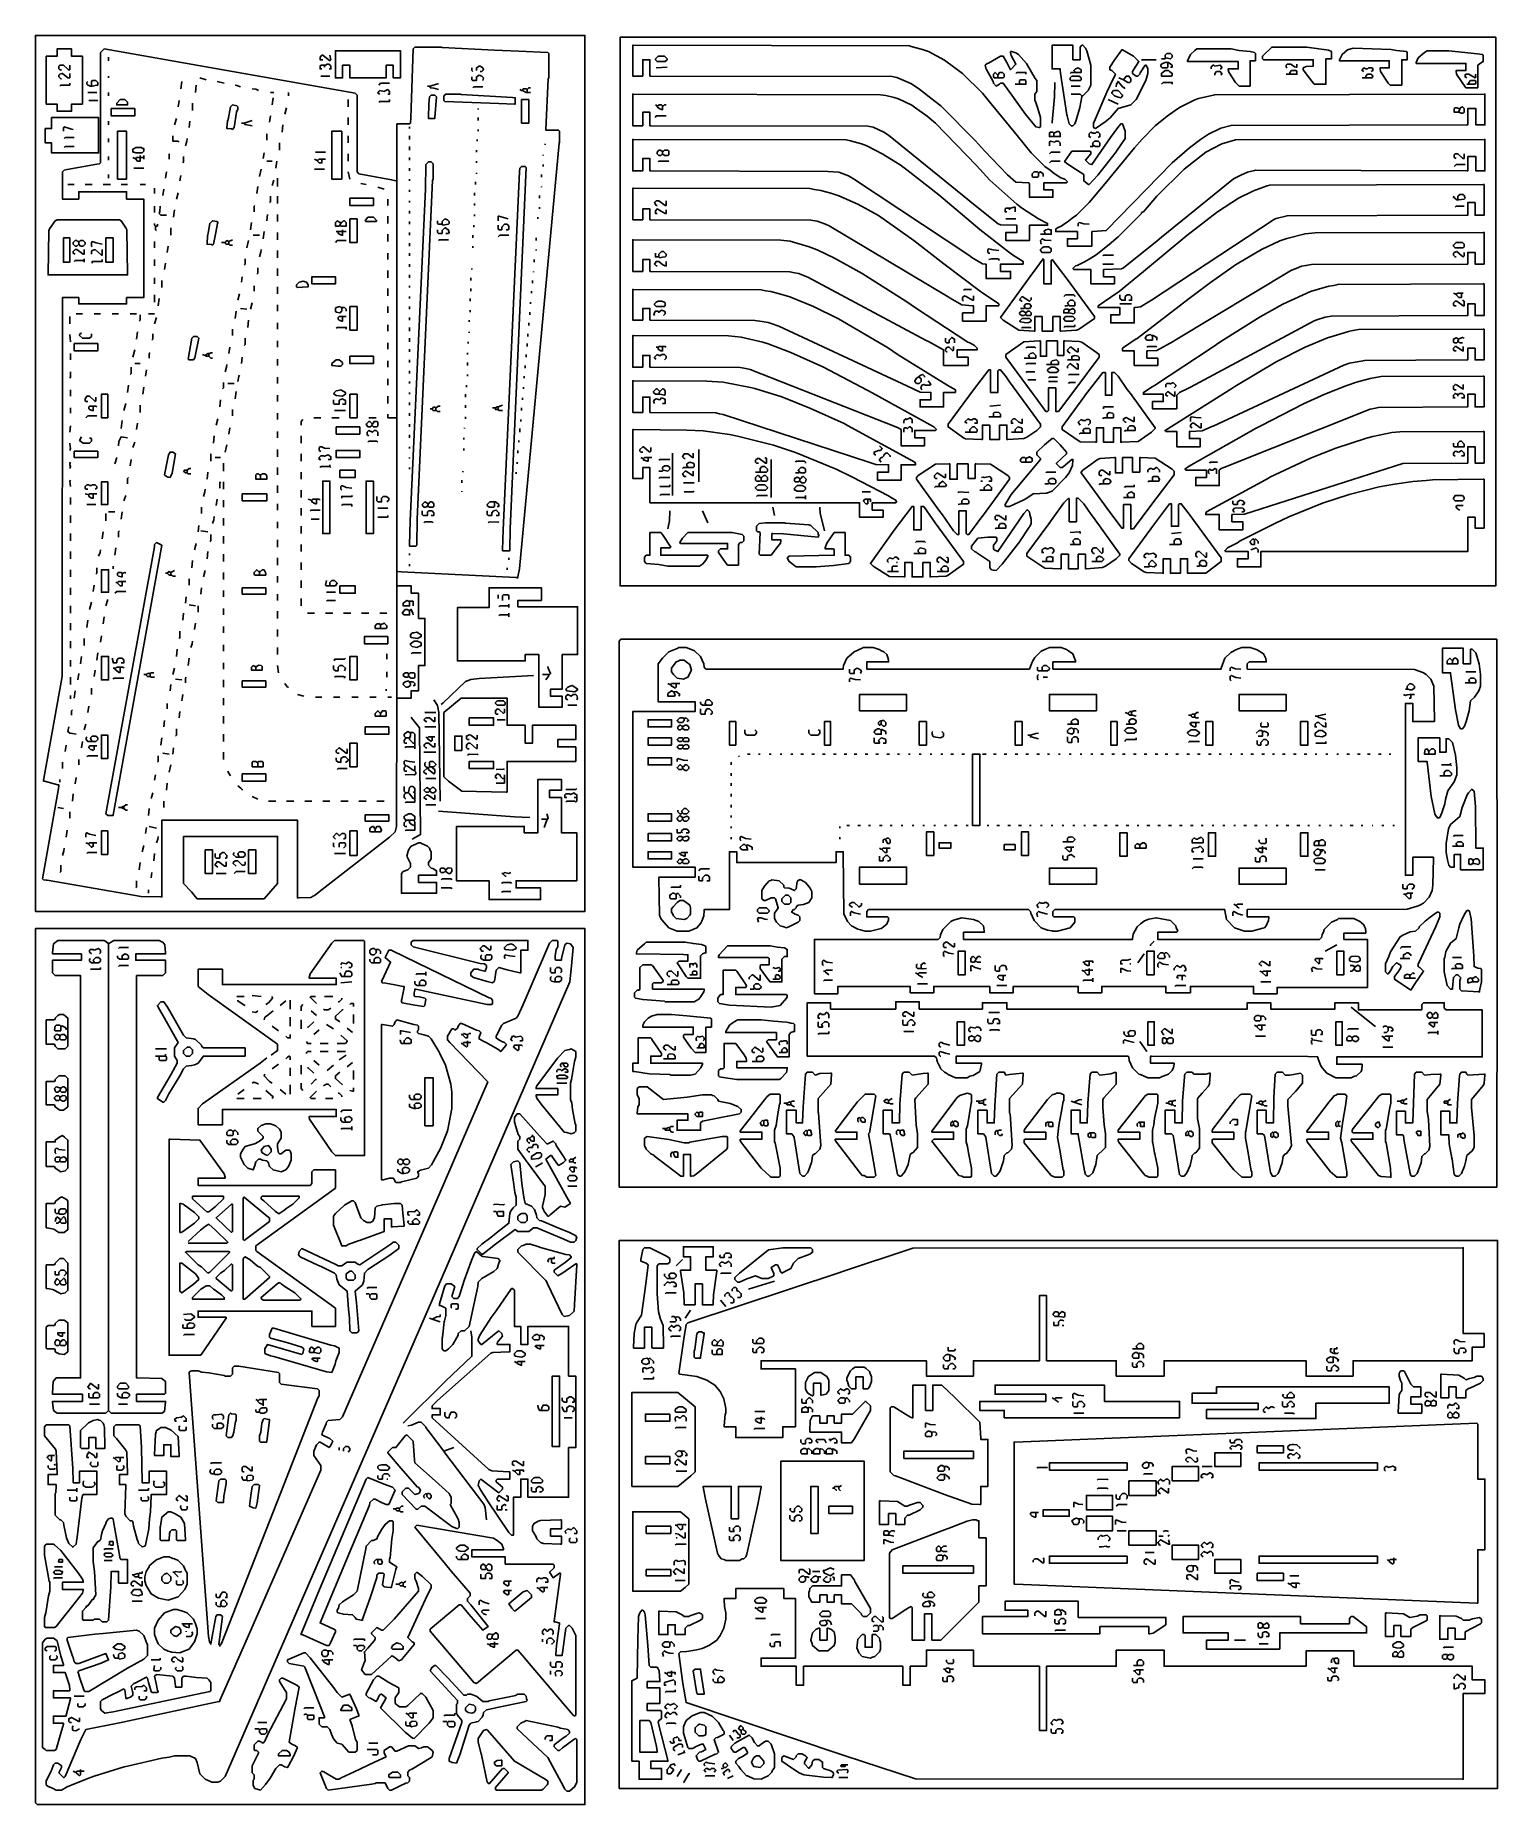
# Model space of a CAD drawing. Extents: x 46 to 1664, y 39 to 1996.
import ezdxf

# ---------------------------------------------------------------- set-up
doc = ezdxf.new("R2010")
doc.units = 0
doc.layers.get('0').update_dxf_attribs({"linetype": 'CONTINUOUS'})

msp = doc.modelspace()

# ---------------------------------------------------------------- linework, layer by layer
at = {"color": 7, "linetype": 'CONTINUOUS'}
for points in [[(46, 1995), (46, 1996), (47, 1996)], [(46, 1028), (46, 1995)], [(653, 1996), (47, 1996)], [(70, 1980), (70, 1981), (71, 1981)], [(70, 1974), (70, 1980)], [(85, 1981), (71, 1981)], [(76, 1816), (76, 1845), (78, 1847), (81.1, 1847.7), (114.088235, 1853.647059), (117, 1854), (118, 1855), (118, 1977), (122, 1981), (400, 1932), (402, 1930), (402, 1845), (404, 1843), (440.088235, 1836.352941), (445, 1835)], [(86, 1980), (86, 1981), (85, 1981)], [(86, 1974), (86, 1980)], [(378, 1978), (378, 1979), (379, 1979)], [(378, 1950), (378, 1978)], [(449, 1979), (379, 1979)], [(611, 1892), (613.464602, 1947.969027), (614, 1949), (614, 1976), (613, 1977), (580.982803, 1978.518471), (554.017197, 1979.481529), (496.044554, 1982.445545), (495, 1983), (466, 1983), (464, 1981), (461.42, 1904.94), (461, 1899), (460, 1898), (447, 1898)], [(450, 1978), (450, 1979), (449, 1979)], [(450, 1950), (450, 1978)], [(654, 1995), (654, 1996), (653, 1996)], [(654, 1028), (654, 1995)], [(693, 1993), (693, 1994), (694, 1994)], [(693, 1388), (693, 1993)], [(1661, 1994), (694, 1994)], [(707, 1984), (707, 1985), (708, 1985)], [(707, 1952), (707, 1984)], [(1163, 1833), (1187, 1833), (1188, 1834), (1185, 1837), (1180.8, 1838.6), (1173.195122, 1843.243902), (1168.804878, 1846.756098), (1163, 1851), (1148, 1866), (1132.243902, 1885.195122), (1100.247788, 1924.216814), (1094, 1932), (1072, 1954), (1051.846154, 1968.769231), (1034.1, 1978.2), (1027.793103, 1980.482759), (1014.9, 1983.7), (1013.1, 1984.3), (708, 1985)], [(1125, 1977), (1125.7, 1973.9), (1131, 1964), (1125, 1958), (1120.8, 1965.9), (1117, 1973), (1114, 1973), (1105.1, 1967.8), (1100.8, 1965.4), (1099, 1965), (1097, 1963), (1097.7, 1959.9), (1098.4, 1958.2), (1105.7, 1944.9), (1106, 1943), (1109, 1940), (1112.9, 1942.2), (1114, 1943), (1117, 1943), (1128.230769, 1927.153846), (1141.245902, 1909.204918), (1153, 1895), (1157, 1894), (1158, 1895), (1158, 1905), (1155.3, 1915.1), (1152.8, 1922.9), (1152, 1924), (1152, 1931), (1154, 1934), (1154, 1946), (1152.4, 1948.2), (1142.754098, 1964.795082), (1134, 1975), (1130.846154, 1976.769231), (1126, 1978)], [(1125, 1977), (1125, 1978), (1126, 1978)], [(1171, 1984), (1171, 1985), (1172, 1985)], [(1171, 1960), (1171, 1984)], [(1193, 1985), (1172, 1985)], [(1194, 1984), (1194, 1985), (1193, 1985)], [(1194, 1970), (1194, 1984)], [(1205, 1929), (1210.752941, 1935.211765), (1214, 1941), (1214, 1963), (1209.482759, 1978.793103), (1208, 1982), (1205, 1985), (1204, 1985), (1202, 1983), (1202, 1970)], [(1219, 1893), (1220.1, 1893.8), (1229.795082, 1900.245902), (1235.204918, 1904.754098), (1244, 1915), (1258, 1919), (1264, 1925), (1274.7, 1946.1), (1277, 1954), (1277, 1959), (1275, 1963), (1274, 1963), (1268.441176, 1954.735294), (1268, 1953), (1266, 1951), (1264, 1951), (1260, 1954), (1260, 1956), (1261.2, 1957.9), (1267, 1967), (1261, 1973), (1249, 1980), (1248, 1980), (1239.769231, 1968.153846), (1235.8, 1962.1), (1235, 1961), (1235, 1958), (1237, 1957), (1241, 1953), (1234.8, 1940.1), (1231.6, 1933.2), (1218.517241, 1902.793103), (1217, 1899), (1217, 1894), (1219, 1893)], [(1321, 1968), (1324, 1975), (1328.846154, 1979.230769), (1331, 1981), (1369, 1981), (1378.037931, 1979.455172), (1390.088235, 1978.352941), (1395, 1977), (1396, 1976), (1396, 1969)], [(1459, 1969), (1405, 1969), (1404, 1970), (1404, 1973), (1414, 1983), (1453, 1983), (1476.911765, 1979.647059), (1480, 1978), (1480, 1971)], [(1489, 1969), (1492, 1975), (1497.9, 1980.2), (1504, 1982), (1546.067568, 1980.405405), (1552.053846, 1979.430769), (1563, 1978), (1564, 1977), (1564, 1970)], [(1642, 1939), (1642, 1963), (1644.9, 1965.2), (1648, 1967), (1648, 1974), (1647, 1975), (1641.9, 1975.7), (1610, 1979), (1586, 1979), (1584.1, 1977.8), (1582.9, 1977.2), (1576, 1971), (1574, 1966)], [(1662, 1993), (1662, 1994), (1661, 1994)], [(1662, 1388), (1662, 1993)], [(58, 1972), (58, 1973), (59, 1973)], [(58, 1921), (58, 1972)], [(69, 1973), (59, 1973)], [(69, 1973), (70, 1973), (70, 1974)], [(83, 1958), (82.204918, 1958.245902), (77, 1963), (73, 1963), (72, 1962), (72, 1959), (73, 1958), (75, 1958)], [(83, 1958), (84, 1958), (84, 1959)], [(84, 1959), (84, 1963)], [(87, 1973), (86, 1973), (86, 1974)], [(97, 1973), (87, 1973)], [(98, 1972), (98, 1973), (97, 1973)], [(98, 1921), (98, 1972)], [(127, 1968), (127, 1972)], [(361, 1970), (361, 1972), (363, 1974), (364, 1974), (372, 1968), (373, 1969), (372.3, 1972.1), (372, 1974)], [(362, 1969), (361, 1969), (361, 1970)], [(361, 1960), (361, 1962), (362, 1963), (365, 1963)], [(362, 1959), (361, 1959), (361, 1960)], [(364, 1969), (362, 1969)], [(363, 1959), (362, 1959)], [(366, 1963), (365, 1963)], [(367, 1963), (366, 1963)], [(366, 1962), (366, 1963)], [(366, 1961), (366, 1962)], [(373, 1960), (373, 1962), (371, 1964), (369, 1964), (367, 1963)], [(372, 1959), (371, 1959)], [(372, 1959), (373, 1959), (373, 1960)], [(386, 1962), (386, 1963), (387, 1963)], [(386, 1950), (386, 1962)], [(393, 1963), (387, 1963)], [(394, 1962), (394, 1963), (393, 1963)], [(394, 1950), (394, 1962)], [(434, 1962), (434, 1963), (435, 1963)], [(434, 1950), (434, 1962)], [(441, 1963), (435, 1963)], [(442, 1962), (442, 1963), (441, 1963)], [(442, 1950), (442, 1962)], [(530, 1956), (529, 1957), (529, 1960)], [(538, 1956), (540, 1956), (542, 1958), (541, 1960), (538, 1962), (537, 1962), (534, 1960), (534, 1957)], [(718, 1968), (718, 1969), (719, 1969)], [(718, 1952), (718, 1968)], [(725, 1969), (719, 1969)], [(726, 1968), (726, 1969), (725, 1969)], [(726, 1952), (726, 1968)], [(743, 1967), (745, 1969), (745, 1970), (742, 1973), (735, 1973), (732, 1970), (732, 1969), (734, 1967), (743, 1967)], [(733, 1960), (745, 1961)], [(1172, 1959), (1171, 1959), (1171, 1960)], [(1179, 1959), (1172, 1959)], [(1180, 1958), (1180, 1959), (1179, 1959)], [(1180, 1958), (1180.384615, 1954.076923), (1187.352941, 1908.088235), (1187.615385, 1906.923077), (1190, 1898), (1192, 1896), (1194, 1896), (1196, 1898), (1197.482759, 1902.206897), (1201.594595, 1916.067568), (1204, 1928)], [(1195, 1969), (1194, 1969), (1194, 1970)], [(1201, 1969), (1195, 1969)], [(1203, 1956), (1203, 1958), (1201.1, 1959.2), (1200, 1960), (1197.9, 1959.2), (1197, 1959), (1195, 1957), (1196, 1956)], [(1201, 1969), (1202, 1969), (1202, 1970)], [(1286, 1969), (1270, 1969)], [(1298, 1966), (1297.1, 1966.2), (1293, 1965), (1291, 1963), (1292, 1961), (1293, 1960), (1298, 1960), (1299, 1961), (1299, 1965)], [(1292, 1970), (1296, 1970), (1297, 1971)], [(1293, 1951), (1303, 1951), (1304, 1952), (1304, 1954), (1301.1, 1956.2), (1300, 1957), (1296, 1957), (1292, 1954), (1292, 1952)], [(1297, 1971), (1302, 1970), (1304, 1972), (1304, 1974), (1302, 1976), (1298, 1976), (1296, 1974), (1296, 1972), (1297, 1971)], [(1299, 1966), (1298, 1966)], [(1300, 1966), (1299, 1966)], [(1299, 1965), (1299, 1966)], [(1304, 1962), (1304, 1963), (1301.1, 1965.2), (1300, 1966)], [(1303, 1961), (1302, 1961)], [(1303, 1961), (1304, 1961), (1304, 1962)], [(1322, 1967), (1321, 1967), (1321, 1968)], [(1376, 1967), (1322, 1967)], [(1357, 1959), (1358, 1959), (1359, 1961), (1357, 1963), (1351, 1962), (1350, 1963), (1349, 1963), (1347, 1961), (1347, 1959)], [(1366, 1958), (1366, 1959), (1367, 1959)], [(1389, 1940), (1378, 1940), (1374, 1944), (1366.6, 1955.3), (1366, 1958)], [(1376, 1959), (1367, 1959)], [(1377, 1966), (1377, 1967), (1376, 1967)], [(1376, 1959), (1377, 1959), (1377, 1960)], [(1377, 1960), (1377, 1966)], [(1390, 1967), (1390, 1968), (1391, 1968)], [(1390, 1941), (1390, 1967)], [(1395, 1968), (1391, 1968)], [(1395, 1968), (1396, 1968), (1396, 1969)], [(1431, 1960), (1430, 1961), (1430, 1963), (1431, 1964), (1435, 1964), (1439.1, 1961.3), (1441, 1961)], [(1442, 1954), (1442, 1956), (1441, 1957), (1436, 1957), (1434, 1955), (1434, 1954)], [(1441, 1961), (1442, 1961), (1442, 1962)], [(1442, 1962), (1442, 1964)], [(1473, 1942), (1461, 1942), (1455.769231, 1948.846154), (1449, 1958), (1449, 1960), (1452.053846, 1961.569231), (1459, 1962)], [(1460, 1968), (1460, 1969), (1459, 1969)], [(1459, 1962), (1460, 1962), (1460, 1963)], [(1460, 1963), (1460, 1968)], [(1474, 1969), (1474, 1970), (1475, 1970)], [(1474, 1943), (1474, 1969)], [(1479, 1970), (1475, 1970)], [(1479, 1970), (1480, 1970), (1480, 1971)], [(1490, 1968), (1489, 1968), (1489, 1969)], [(1543, 1968), (1490, 1968)], [(1524, 1956), (1526, 1957), (1526, 1959), (1525, 1960), (1521, 1960), (1520, 1959), (1518, 1959), (1516, 1960), (1514, 1958), (1514, 1957), (1516, 1956)], [(1534, 1959), (1534, 1960), (1535, 1960)], [(1557, 1941), (1545, 1941), (1543, 1943), (1534.517241, 1956.206897), (1534, 1959)], [(1543, 1960), (1535, 1960)], [(1544, 1967), (1544, 1968), (1543, 1968)], [(1543, 1960), (1544, 1960), (1544, 1961)], [(1544, 1961), (1544, 1967)], [(1558, 1968), (1558, 1969), (1559, 1969)], [(1558, 1942), (1558, 1968)], [(1563, 1969), (1559, 1969)], [(1563, 1969), (1564, 1969), (1564, 1970)], [(1575, 1965), (1574, 1965), (1574, 1966)], [(1628, 1965), (1575, 1965)], [(1618, 1956), (1618, 1957), (1619, 1957)], [(1628, 1957), (1619, 1957)], [(1629, 1964), (1629, 1965), (1628, 1965)], [(1628, 1957), (1629, 1957), (1629, 1958)], [(1629, 1958), (1629, 1964)], [(75, 1948), (74, 1948), (72, 1950), (72, 1952), (73, 1953), (76, 1954), (82.1, 1949.2), (83, 1949)], [(73, 1940), (74, 1941), (83, 1941)], [(83, 1949), (84, 1949), (84, 1950)], [(83, 1941), (84, 1941), (84, 1942)], [(84, 1950), (84, 1954)], [(84, 1942), (84, 1943)], [(107, 1940), (104, 1941), (103, 1942), (103, 1944), (104, 1945)], [(108, 1940), (107, 1940)], [(108, 1941), (108, 1945), (109, 1946), (113, 1946), (115, 1944), (115, 1942)], [(108, 1940), (108, 1941)], [(109, 1940), (108, 1940)], [(109, 1940), (114, 1941)], [(114, 1941), (115, 1941), (115, 1942)], [(127, 1949), (127, 1951)], [(207, 1937), (208, 1945)], [(223, 1933), (224, 1941)], [(235, 1947), (228, 1949)], [(255, 1943), (247, 1945)], [(273, 1939), (268.9, 1940.7), (267, 1941)], [(372, 1951), (362, 1951)], [(379, 1949), (378, 1949), (378, 1950)], [(385, 1949), (379, 1949)], [(385, 1949), (386, 1949), (386, 1950)], [(395, 1949), (394, 1949), (394, 1950)], [(433, 1949), (395, 1949)], [(426, 1941), (428, 1943), (438, 1943)], [(433, 1949), (434, 1949), (434, 1950)], [(443, 1949), (442, 1949), (442, 1950)], [(449, 1949), (443, 1949)], [(449, 1949), (450, 1949), (450, 1950)], [(482, 1940), (480, 1940)], [(483, 1940), (482, 1940)], [(483, 1940), (491, 1942.5), (492, 1942)], [(483, 1939), (483, 1940)], [(484, 1938), (483, 1938), (483, 1939)], [(492, 1936), (486.911765, 1937.647059), (484, 1938)], [(533, 1946), (530, 1946), (529, 1947), (529, 1950)], [(530, 1938), (531, 1939), (541, 1939)], [(533, 1946), (534, 1946), (534, 1947)], [(541, 1946), (542, 1949), (540, 1951), (537, 1952), (534, 1950), (534, 1947)], [(590, 1936), (592, 1938), (594, 1938)], [(708, 1951), (707, 1951), (707, 1952)], [(717, 1951), (708, 1951)], [(717, 1951), (718, 1951), (718, 1952)], [(727, 1951), (726, 1951), (726, 1952)], [(1146, 1818), (1146, 1832), (1145, 1833), (1130.9, 1833.8), (1121.77931, 1841.751724), (1096.249792, 1868.2398), (1086.248869, 1879.226244), (1048, 1918), (1041.795082, 1922.754098), (1023.153846, 1937.230769), (1014.8, 1942.6), (1001.793103, 1948.482759), (999.088235, 1949.352941), (993.998141, 1950.501873), (727, 1951)], [(1110, 1949), (1107, 1949), (1106, 1950), (1106, 1953), (1108, 1955), (1111, 1952)], [(1111, 1949), (1110, 1949)], [(1112, 1949), (1117, 1949), (1118, 1950), (1118, 1953), (1116, 1955), (1113, 1955), (1111.8, 1953.1), (1111, 1952)], [(1111, 1950), (1111, 1952)], [(1111, 1949), (1111, 1950)], [(1112, 1949), (1111, 1949)], [(1134, 1942), (1130, 1942)], [(1131, 1954), (1132, 1955), (1141, 1955)], [(1135, 1942), (1134, 1942)], [(1142, 1943), (1142, 1946), (1141, 1947), (1136, 1947), (1135, 1946), (1135, 1943)], [(1135, 1942), (1135, 1943)], [(1136, 1942), (1135, 1942)], [(1141, 1942), (1136, 1942)], [(1142, 1954), (1142, 1955), (1141, 1955)], [(1141, 1942), (1142, 1942), (1142, 1943)], [(1142, 1953), (1142, 1954)], [(1171, 1899), (1171.2, 1899.9), (1173.531034, 1928.027586), (1174, 1944)], [(1191, 1954), (1192, 1955), (1195, 1955)], [(1202, 1946), (1203, 1947), (1203, 1949), (1201, 1951), (1193, 1951), (1191, 1949), (1191, 1947), (1192, 1946), (1202, 1946)], [(1202, 1940), (1192, 1940)], [(1196, 1955), (1195, 1955)], [(1196, 1955), (1196, 1956)], [(1197, 1955), (1196, 1955)], [(1202, 1955), (1197, 1955)], [(1202, 1955), (1203, 1955), (1203, 1956)], [(1251, 1937), (1251, 1938), (1249, 1939), (1244, 1945), (1242.352941, 1941.911765), (1242, 1939)], [(1250, 1947), (1245, 1949)], [(1250, 1947), (1251.9, 1945.8), (1255, 1944), (1257, 1944), (1258, 1945), (1258, 1948), (1256, 1951), (1253, 1951), (1250, 1947)], [(1293, 1951), (1292, 1951), (1292, 1952)], [(1292, 1942), (1294, 1944), (1303, 1944)], [(1304, 1943), (1304, 1944), (1303, 1944)], [(1304, 1942), (1304, 1943)], [(1358, 1952), (1359, 1954), (1357, 1956), (1353, 1956), (1351, 1954), (1351, 1952)], [(1389, 1940), (1390, 1940), (1390, 1941)], [(1433, 1953), (1430, 1953)], [(1434, 1953), (1433, 1953)], [(1434, 1953), (1434, 1954)], [(1435, 1953), (1434, 1953)], [(1441, 1953), (1435, 1953)], [(1441, 1953), (1442, 1953), (1442, 1954)], [(1473, 1942), (1474, 1942), (1474, 1943)], [(1517, 1949), (1514, 1949)], [(1518, 1949), (1517, 1949)], [(1519, 1949), (1525, 1949), (1526, 1951), (1524, 1953), (1520, 1953), (1518, 1951), (1518, 1950)], [(1518, 1949), (1518, 1950)], [(1519, 1949), (1518, 1949)], [(1557, 1941), (1558, 1941), (1558, 1942)], [(1641, 1938), (1629, 1938), (1618.517241, 1953.206897), (1618, 1956)], [(1630, 1949), (1628, 1950), (1628, 1952), (1629, 1953), (1632, 1953), (1639, 1949), (1640, 1950), (1639.5, 1952), (1640, 1953)], [(1631, 1942), (1630, 1942)], [(1632, 1942), (1631, 1942)], [(1633, 1942), (1639, 1942), (1640, 1943), (1640, 1945), (1639, 1946), (1634, 1946), (1632, 1944), (1632, 1943)], [(1632, 1942), (1632, 1943)], [(1633, 1942), (1632, 1942)], [(1641, 1938), (1642, 1938), (1642, 1939)], [(59, 1920), (58, 1920), (58, 1921)], [(69, 1920), (59, 1920)], [(70, 1919), (70, 1920), (69, 1920)], [(70, 1913), (70, 1919)], [(86, 1919), (86, 1920), (87, 1920)], [(86, 1913), (86, 1919)], [(97, 1920), (87, 1920)], [(97, 1920), (98, 1920), (98, 1921)], [(114, 1933), (104, 1933)], [(115, 1924), (105, 1924)], [(127, 1929), (127, 1933)], [(148, 1920), (148, 1922), (145, 1925), (140, 1925), (136, 1921), (136, 1920)], [(137, 1919), (136, 1919), (136, 1920)], [(147, 1919), (137, 1919)], [(147, 1919), (148, 1919), (148, 1920)], [(204, 1917), (205, 1924)], [(220, 1913), (220, 1921)], [(259, 1893), (262.923077, 1892.615385), (264, 1892), (266, 1894), (268.7, 1911.1), (269.3, 1912.9), (270, 1914), (270, 1917), (269, 1918), (264, 1919), (262, 1917), (259.3, 1902.9), (258.7, 1901.1), (258, 1894)], [(293, 1935), (289.923077, 1936.615385), (286, 1937)], [(310, 1933), (306, 1933)], [(308, 1919), (309, 1927)], [(326, 1929), (326, 1933)], [(392, 1917), (392, 1925)], [(427, 1931), (425, 1932), (426, 1934), (427, 1935), (432, 1934), (433.1, 1934.8), (436, 1936), (438, 1934), (438, 1932)], [(426, 1922), (427, 1923), (437, 1923)], [(437, 1931), (436, 1931)], [(437, 1931), (438, 1931), (438, 1932)], [(437, 1923), (438, 1923), (438, 1924)], [(438, 1924), (438, 1925)], [(488, 1905), (490, 1928), (488, 1930), (484, 1930), (482, 1928), (481.466926, 1919.970817), (481, 1905)], [(576, 1920), (558.982803, 1920.518471), (499, 1923), (498, 1924), (498, 1929), (500, 1931), (516, 1931), (517.040984, 1930.45082), (574.1, 1927.3), (576, 1927)], [(577, 1926), (577, 1927), (576, 1927)], [(576, 1920), (577, 1920), (577, 1921)], [(577, 1921), (577, 1926)], [(584, 1935), (582, 1936)], [(585, 1935), (584, 1935)], [(584, 1924), (584, 1925), (585, 1925)], [(584, 1900), (584, 1924)], [(590, 1936), (589, 1937), (586, 1937), (585, 1936)], [(585, 1935), (585, 1936)], [(589, 1933), (585, 1935)], [(591, 1925), (585, 1925)], [(590, 1933), (589, 1933)], [(590, 1934), (590, 1936)], [(590, 1933), (590, 1934)], [(591, 1933), (590, 1933)], [(594, 1933), (591, 1933)], [(592, 1924), (592, 1925), (591, 1925)], [(592, 1900), (592, 1924)], [(707, 1930), (707, 1931), (708, 1931)], [(707, 1897), (707, 1930)], [(1166, 1787), (1166, 1788), (1156.1, 1793.2), (1137.195122, 1805.243902), (1132.18, 1809.24), (1102, 1836), (1087.24948, 1852.233888), (1042, 1899), (1032.77931, 1906.751724), (1018.846154, 1916.769231), (1015.846154, 1918.769231), (1000.9, 1925.8), (996.088235, 1927.352941), (986.94, 1929.58), (981.06, 1930.42), (708, 1931)], [(734, 1918), (732, 1919)], [(735, 1918), (734, 1918)], [(734, 1917), (734, 1918)], [(740, 1918), (739, 1919), (736, 1919), (735, 1918)], [(741, 1918), (740, 1918)], [(740, 1917), (740, 1918)], [(741, 1918), (742, 1919), (744, 1919)], [(1175, 1780), (1175, 1782), (1177.8, 1783.4), (1180.153846, 1784.769231), (1187.795082, 1789.245902), (1193.204918, 1793.754098), (1198, 1797), (1212, 1811), (1229.756098, 1832.195122), (1262.248619, 1871.776243), (1270.751381, 1881.223757), (1285, 1896), (1298.211765, 1906.752941), (1307.1, 1912.8), (1311.9, 1916.2), (1329.1, 1924.7), (1332.9, 1926.2), (1350.923077, 1930.384615), (1649, 1931)], [(1204, 1929), (1202, 1931), (1192, 1931)], [(1205, 1929), (1204, 1929)], [(1204, 1928), (1204, 1929)], [(1244, 1920), (1233, 1925)], [(1247, 1927), (1249, 1929), (1249, 1930), (1244, 1935), (1239, 1935), (1237, 1933), (1237, 1932), (1240, 1929), (1244.206897, 1927.517241), (1247, 1927)], [(1650, 1930), (1650, 1931), (1649, 1931)], [(1650, 1898), (1650, 1930)], [(64, 1904), (64, 1905), (65, 1905)], [(64, 1894), (64, 1904)], [(115, 1905), (65, 1905)], [(71, 1912), (70, 1912), (70, 1913)], [(85, 1912), (71, 1912)], [(85, 1912), (86, 1912), (86, 1913)], [(116, 1904), (116, 1905), (115, 1905)], [(116, 1867), (116, 1904)], [(127, 1897), (127, 1901)], [(130, 1914), (130, 1915), (131, 1915)], [(130, 1908), (130, 1914)], [(131, 1907), (130, 1907), (130, 1908)], [(155, 1915), (131, 1915)], [(155, 1907), (131, 1907)], [(156, 1914), (156, 1915), (155, 1915)], [(155, 1907), (156, 1907), (156, 1908)], [(156, 1908), (156, 1914)], [(200, 1897), (202, 1904)], [(216, 1894), (217, 1901)], [(276, 1899), (274, 1899)], [(277, 1899), (276, 1899)], [(277, 1899), (286, 1902)], [(277, 1898), (277, 1899)], [(305, 1900), (306, 1907)], [(322, 1909), (324, 1916)], [(392, 1897), (392, 1905)], [(482, 1904), (481, 1904), (481, 1905)], [(487, 1904), (482, 1904)], [(487, 1904), (488, 1904), (488, 1905)], [(536, 1914), (536, 1915)], [(536, 1902), (536, 1905)], [(585, 1899), (584, 1899), (584, 1900)], [(591, 1899), (585, 1899)], [(591, 1899), (592, 1899), (592, 1900)], [(718, 1910), (718, 1911), (719, 1911)], [(718, 1897), (718, 1910)], [(725, 1911), (719, 1911)], [(726, 1910), (726, 1911), (725, 1911)], [(726, 1897), (726, 1910)], [(732, 1905), (732, 1906), (733, 1907), (744, 1907)], [(739, 1914), (736.153846, 1915.230769), (734, 1917)], [(739, 1914), (740, 1914), (740, 1915)], [(740, 1915), (740, 1917)], [(1616, 1912), (1616, 1915), (1617, 1916), (1619, 1916), (1621, 1915)], [(1617, 1911), (1616, 1911), (1616, 1912)], [(1620, 1911), (1617, 1911)], [(1621, 1911), (1620, 1911)], [(1622, 1915), (1621, 1915)], [(1621, 1912), (1622, 1914)], [(1621, 1911), (1621, 1912)], [(1622, 1911), (1621, 1911)], [(1622, 1911), (1623, 1910), (1626, 1910), (1627, 1911), (1627, 1915), (1625, 1917), (1623.1, 1915.8), (1622, 1915)], [(1622, 1914), (1622, 1915)], [(1631, 1914), (1631, 1915), (1632, 1915)], [(1631, 1898), (1631, 1914)], [(1639, 1915), (1632, 1915)], [(1640, 1914), (1640, 1915), (1639, 1915)], [(1640, 1898), (1640, 1914)], [(57, 1892), (57, 1893), (58, 1893)], [(57, 1878), (57, 1892)], [(63, 1893), (58, 1893)], [(63, 1893), (64, 1893), (64, 1894)], [(77, 1890), (77, 1894), (78, 1895), (84.911765, 1892.647059), (88, 1892)], [(78, 1882), (79, 1883), (89, 1883)], [(127, 1878), (127, 1882)], [(137, 1889), (137, 1890), (138, 1890)], [(137, 1838), (137, 1889)], [(146, 1890), (138, 1890)], [(147, 1889), (147, 1890), (146, 1890)], [(147, 1838), (147, 1889)], [(198, 1880), (198, 1885)], [(199, 1879), (198, 1879), (198, 1880)], [(205, 1878), (204, 1879), (199, 1879)], [(212, 1874), (213.647059, 1879.088235), (214, 1882)], [(259, 1893), (258, 1893), (258, 1894)], [(286, 1896), (278.076923, 1897.384615), (277, 1898)], [(302, 1880), (302, 1887)], [(319, 1889), (320, 1897)], [(374, 1889), (374, 1890), (375, 1890)], [(374, 1838), (374, 1889)], [(384, 1890), (375, 1890)], [(385, 1889), (385, 1890), (384, 1890)], [(385, 1838), (385, 1889)], [(392, 1877), (392, 1885)], [(446, 1897), (446, 1898), (447, 1898)], [(446, 1836), (446, 1897)], [(460, 1893), (460, 1895)], [(460, 1881), (460, 1885)], [(535, 1879), (535, 1881)], [(536, 1890), (536, 1892)], [(580, 1397), (581.538071, 1406.032995), (625.405405, 1876.932432), (626, 1878), (626, 1890), (625, 1891), (612, 1891)], [(612, 1891), (611, 1891), (611, 1892)], [(708, 1896), (707, 1896), (707, 1897)], [(707, 1880), (707, 1881), (708, 1881)], [(707, 1847), (707, 1880)], [(717, 1896), (708, 1896)], [(1139, 1744), (1139, 1746), (1127.195122, 1753.243902), (1122.804878, 1756.756098), (1091.22069, 1781.248276), (1045.783186, 1819.752212), (1010.153846, 1847.230769), (1002.804878, 1852.756098), (986.846154, 1862.769231), (983.846154, 1864.769231), (965.9, 1873.8), (960.1, 1876.2), (948.067568, 1879.405405), (942.99789, 1880.502128), (708, 1881)], [(717, 1896), (718, 1896), (718, 1897)], [(727, 1896), (726, 1896), (726, 1897)], [(1131, 1786), (1114.026154, 1786.470769), (1111.307692, 1787.461538), (1084.18, 1809.24), (1073.788235, 1817.752941), (989.82, 1885.76), (984.846154, 1888.769231), (972.94, 1894.58), (967.06, 1895.42), (727, 1896)], [(1168, 1885), (1168, 1888), (1169, 1889), (1172, 1889), (1173, 1888)], [(1169, 1884), (1168, 1884), (1168, 1885)], [(1180, 1874), (1180, 1877), (1178, 1879), (1175, 1879), (1174, 1878), (1169, 1879), (1168, 1878), (1168, 1874)], [(1172, 1884), (1169, 1884)], [(1173, 1884), (1172, 1884)], [(1180, 1885), (1180, 1888), (1178, 1890), (1175.9, 1889.3), (1173, 1888)], [(1173, 1885), (1173, 1888)], [(1173, 1884), (1173, 1885)], [(1174, 1884), (1173, 1884)], [(1179, 1884), (1174, 1884)], [(1179, 1884), (1180, 1884), (1180, 1885)], [(1212, 1831), (1221.751131, 1841.226244), (1241.756098, 1867.195122), (1242.230769, 1867.846154), (1252, 1882), (1252, 1890), (1249, 1898), (1247, 1898), (1243.76, 1894.18), (1235.8, 1883.1), (1215, 1853), (1212, 1854), (1208, 1858), (1214, 1865), (1214, 1867), (1213, 1868), (1193, 1868), (1185, 1857), (1185, 1856), (1186.846154, 1854.769231), (1192.846154, 1850.769231), (1206, 1842), (1206, 1835), (1211.153846, 1831.230769), (1212, 1831)], [(1213, 1737), (1195, 1737), (1194, 1738), (1197, 1741), (1198.9, 1741.3), (1206.8, 1745.4), (1212.2, 1748.6), (1219.804878, 1753.243902), (1234.195122, 1764.756098), (1244, 1773), (1270, 1799), (1270, 1800), (1272, 1801), (1274, 1803), (1287, 1818), (1317, 1848), (1341.153846, 1866.769231), (1358.1, 1875.8), (1358.9, 1876.2), (1374.001805, 1880.501818), (1649, 1881)], [(1222, 1883), (1224, 1884), (1224, 1887), (1222, 1889), (1220, 1889), (1219, 1888), (1216, 1888), (1214, 1889), (1212, 1887), (1212, 1884), (1214, 1883)], [(1216, 1779), (1231, 1780), (1304, 1855), (1323.216814, 1871.752212), (1335.153846, 1880.769231), (1344.153846, 1886.769231), (1357.793103, 1893.517241), (1369.001901, 1896.501916), (1630, 1897)], [(1217, 1874), (1217.9, 1873.8), (1219, 1873), (1223, 1873), (1224, 1874), (1224, 1877), (1222, 1879), (1218, 1879), (1216, 1877), (1216, 1875), (1217, 1874)], [(1630, 1897), (1631, 1897), (1631, 1898)], [(1641, 1897), (1640, 1897), (1640, 1898)], [(1649, 1897), (1641, 1897)], [(1649, 1897), (1650, 1897), (1650, 1898)], [(1650, 1880), (1650, 1881), (1649, 1881)], [(1650, 1847), (1650, 1880)], [(58, 1877), (57, 1877), (57, 1878)], [(63, 1877), (58, 1877)], [(64, 1876), (64, 1877), (63, 1877)], [(64, 1867), (64, 1876)], [(65, 1866), (64, 1866), (64, 1867)], [(115, 1866), (65, 1866)], [(78, 1872), (79, 1873), (89, 1873)], [(115, 1866), (116, 1866), (116, 1867)], [(127, 1858), (127, 1862)], [(154, 1868), (154, 1870), (155.9, 1871.2), (157, 1872), (163, 1872), (165, 1871)], [(155, 1867), (154, 1867), (154, 1868)], [(156, 1860), (154, 1861)], [(155, 1867), (157, 1866), (164, 1866), (166, 1868), (166, 1870)], [(157, 1860), (156, 1860)], [(157, 1860), (158, 1861), (161, 1861)], [(157, 1859), (157, 1860)], [(162, 1861), (161, 1861)], [(162, 1862), (162, 1863)], [(162, 1861), (162, 1862)], [(163, 1861), (162, 1861)], [(162, 1860), (162, 1861)], [(162, 1858), (162, 1860)], [(165, 1861), (163, 1861)], [(166, 1870), (166, 1871), (165, 1871)], [(166, 1861), (165, 1861)], [(166, 1862), (166, 1863)], [(166, 1861), (166, 1862)], [(166, 1860), (166, 1861)], [(166, 1859), (166, 1860)], [(194, 1859), (194, 1865)], [(209, 1855), (210, 1856), (210, 1862)], [(298, 1860), (299, 1866)], [(316, 1869), (316, 1877)], [(367, 1867), (356, 1867)], [(392, 1857), (392, 1865)], [(460, 1869), (460, 1873)], [(460, 1858), (460, 1861)], [(534, 1867), (534, 1869)], [(608, 1863), (608, 1864)], [(610, 1875), (610, 1876)], [(718, 1859), (718, 1860), (719, 1860)], [(725, 1860), (719, 1860)], [(726, 1859), (726, 1860), (725, 1860)], [(739, 1868), (738, 1869), (736, 1869), (734, 1867), (734, 1865), (736, 1863), (738, 1863), (740, 1865)], [(740, 1868), (739, 1868)], [(740, 1865), (742, 1863), (746, 1863), (747, 1864), (747, 1868), (746, 1869), (742, 1869), (741, 1868)], [(741, 1868), (740, 1868)], [(740, 1867), (740, 1868)], [(740, 1865), (740, 1867)], [(1168, 1865), (1170, 1867), (1180, 1867)], [(1213, 1873), (1216, 1873), (1217, 1874)], [(1626, 1860), (1625.204918, 1860.245902), (1620, 1865), (1617, 1865), (1616, 1864), (1616, 1861), (1618, 1860)], [(1626, 1860), (1627, 1860), (1627, 1861)], [(1627, 1861), (1627, 1865)], [(1631, 1861), (1631, 1862), (1632, 1862)], [(1631, 1847), (1631, 1861)], [(1639, 1862), (1632, 1862)], [(1640, 1861), (1640, 1862), (1639, 1862)], [(1640, 1847), (1640, 1861)], [(127, 1838), (127, 1842)], [(166, 1849), (155, 1849)], [(161, 1857), (159, 1857), (157, 1859)], [(161, 1857), (162, 1857), (162, 1858)], [(190, 1838), (191, 1845)], [(206, 1835), (207, 1841)], [(294, 1840), (296, 1848)], [(308, 1857), (302, 1857)], [(312, 1849), (313, 1857)], [(357, 1858), (355, 1859)], [(366, 1848), (355, 1848)], [(358, 1858), (357, 1858)], [(359, 1858), (358, 1858)], [(358, 1857), (358, 1858)], [(362, 1855), (360, 1855), (358, 1857)], [(359, 1858), (360, 1859), (362, 1859)], [(363, 1859), (362, 1859)], [(362, 1855), (363, 1855), (363, 1856)], [(364, 1859), (363, 1859)], [(363, 1858), (363, 1859)], [(363, 1856), (363, 1858)], [(367, 1859), (364, 1859)], [(394, 1837), (392, 1845)], [(461, 1431), (467, 1431), (468, 1432), (468.482797, 1460.983907), (485.466926, 1835.970817), (486, 1837), (486, 1854), (484, 1856), (481, 1856), (478, 1853), (477.518471, 1826.017197), (460.541176, 1459.035294), (460, 1432)], [(460, 1846), (460, 1849)], [(534, 1855), (534, 1857)], [(534, 1843), (534, 1844)], [(571, 1427), (571.521664, 1450.019931), (589, 1850), (588, 1851), (584, 1851), (582, 1849), (581.615385, 1845.076923), (563.477358, 1448.979245), (563, 1427)], [(606, 1839), (606, 1842)], [(608, 1851), (608, 1853)], [(708, 1846), (707, 1846), (707, 1847)], [(717, 1846), (708, 1846)], [(717, 1846), (718, 1846), (718, 1847)], [(718, 1847), (718, 1859)], [(726, 1847), (726, 1859)], [(727, 1846), (726, 1846), (726, 1847)], [(1097, 1743), (1094.088235, 1743.352941), (1082.18, 1750.24), (1078.82, 1752.76), (951.2, 1837.4), (945.8, 1840.6), (934.964706, 1844.541176), (923.035294, 1845.458824), (727, 1846)], [(735, 1856), (736, 1857), (747, 1857)], [(1156, 1844), (1155, 1845), (1151, 1845), (1149, 1843), (1149, 1840), (1150, 1839), (1155, 1839), (1156, 1840), (1156, 1844)], [(1161, 1840), (1161, 1843), (1158, 1845), (1156, 1844)], [(1168, 1855), (1170, 1857), (1180, 1857)], [(1229, 1737), (1247.914607, 1737.896629), (1250.153846, 1738.769231), (1287.204918, 1768.754098), (1292.195122, 1772.756098), (1371.9, 1837.2), (1379.8, 1841.4), (1387.088235, 1844.647059), (1394.923077, 1846.384615), (1396, 1847), (1630, 1846)], [(1616, 1851), (1618, 1853), (1628, 1853)], [(1630, 1846), (1631, 1846), (1631, 1847)], [(1641, 1846), (1640, 1846), (1640, 1847)], [(1649, 1846), (1641, 1846)], [(1649, 1846), (1650, 1846), (1650, 1847)], [(89, 1831), (82, 1831)], [(94, 1822), (94, 1823), (95, 1823)], [(94, 1816), (94, 1822)], [(146, 1823), (95, 1823)], [(109, 1831), (101, 1831)], [(129, 1831), (121, 1831)], [(138, 1837), (137, 1837), (137, 1838)], [(146, 1837), (138, 1837)], [(148, 1831), (141, 1831)], [(146, 1837), (147, 1837), (147, 1838)], [(147, 1822), (147, 1823), (146, 1823)], [(147, 1816), (147, 1822)], [(168, 1831), (162, 1831)], [(178, 1821), (178, 1827)], [(187, 1819), (188, 1826)], [(202, 1815), (204, 1822)], [(291, 1821), (292, 1829)], [(308, 1830), (310, 1836)], [(314, 1829), (314, 1838)], [(375, 1837), (374, 1837), (374, 1838)], [(384, 1837), (375, 1837)], [(384, 1837), (385, 1837), (385, 1838)], [(412, 1831), (406, 1832)], [(432, 1826), (425, 1828)], [(446, 1835), (445, 1835)], [(446, 1835), (446, 1836)], [(446, 1834), (446, 1835)], [(446, 1574), (446, 1834)], [(460, 1835), (460, 1837)], [(460, 1823), (460, 1825)], [(532, 1819), (532, 1822)], [(533, 1831), (533, 1834)], [(606, 1828), (606, 1829)], [(707, 1826), (707, 1827), (708, 1827)], [(707, 1793), (707, 1826)], [(1112, 1698), (1112, 1699), (1094.153846, 1711.230769), (1091.846154, 1712.769231), (1051.195122, 1743.243902), (1018.153846, 1769.230769), (978.846154, 1796.769231), (956.2, 1809.4), (934.9, 1818.7), (926.076923, 1821.384615), (914.946154, 1824.569231), (908.053846, 1825.430769), (902.997462, 1826.502564), (708, 1827)], [(1162, 1832), (1162, 1833), (1163, 1833)], [(1162, 1826), (1162, 1832)], [(1163, 1825), (1162, 1825), (1162, 1826)], [(1171, 1825), (1163, 1825)], [(1172, 1824), (1172, 1825), (1171, 1825)], [(1172, 1818), (1172, 1824)], [(1222, 1696), (1222, 1697), (1242.846154, 1711.230769), (1245.153846, 1712.769231), (1272.211765, 1734.752941), (1320.211765, 1774.752941), (1354.195122, 1800.756098), (1377.153846, 1815.769231), (1393.1, 1823.8), (1396.9, 1825.3), (1409.088235, 1829.647059), (1411.911765, 1830.352941), (1648, 1831)], [(1649, 1830), (1649, 1831), (1648, 1831)], [(1649, 1798), (1649, 1830)], [(77, 1815), (76, 1815), (76, 1816)], [(93, 1815), (77, 1815)], [(93, 1815), (94, 1815), (94, 1816)], [(148, 1815), (147, 1815), (147, 1816)], [(165, 1815), (148, 1815)], [(166, 1814), (166, 1815), (165, 1815)], [(166, 1707), (166, 1814)], [(178, 1800), (178, 1807)], [(191, 1797), (185, 1797), (183, 1799), (183.58, 1801.06), (184, 1807)], [(199, 1795), (200, 1803)], [(288, 1801), (288, 1807), (289, 1808)], [(305, 1811), (306, 1812), (306, 1818)], [(314, 1810), (314, 1818)], [(394, 1815), (394, 1816), (395, 1816)], [(394, 1809), (394, 1815)], [(395, 1808), (394, 1808), (394, 1809)], [(419, 1816), (395, 1816)], [(419, 1808), (395, 1808)], [(420, 1815), (420, 1816), (419, 1816)], [(419, 1808), (420, 1808), (420, 1809)], [(420, 1809), (420, 1815)], [(436, 1808), (436, 1815)], [(460, 1811), (460, 1813)], [(460, 1799), (460, 1802)], [(532, 1808), (532, 1810)], [(604, 1816), (604, 1819)], [(604, 1804), (604, 1806)], [(718, 1803), (718, 1804), (719, 1804)], [(718, 1793), (718, 1803)], [(725, 1804), (719, 1804)], [(726, 1803), (726, 1804), (725, 1804)], [(726, 1793), (726, 1803)], [(743, 1808), (736, 1813), (733, 1813), (731, 1811), (733, 1808), (734, 1808)], [(743, 1799), (737.82, 1801.76), (734, 1804), (732, 1802), (732, 1800)], [(743, 1808), (744, 1808), (744, 1809)], [(744, 1809), (744, 1813)], [(744, 1800), (744, 1803)], [(1119, 1802), (1119, 1804), (1120, 1805), (1123, 1805)], [(1120, 1801), (1119, 1801), (1119, 1802)], [(1121, 1801), (1120, 1801)], [(1124, 1805), (1123, 1805)], [(1125, 1805), (1124, 1805)], [(1124, 1804), (1124, 1805)], [(1124, 1803), (1124, 1804)], [(1125, 1805), (1129, 1806)], [(1130, 1805), (1130, 1806), (1129, 1806)], [(1130, 1801), (1130, 1805)], [(1147, 1817), (1146, 1817), (1146, 1818)], [(1171, 1817), (1147, 1817)], [(1171, 1817), (1172, 1817), (1172, 1818)], [(1619, 1814), (1615, 1817), (1616, 1818)], [(1617, 1806), (1618, 1807), (1627, 1807)], [(1620, 1814), (1619, 1814)], [(1621, 1814), (1627, 1815), (1628, 1816), (1627, 1819), (1626, 1820), (1622, 1820), (1620, 1818), (1620, 1815)], [(1620, 1814), (1620, 1815)], [(1621, 1814), (1620, 1814)], [(1631, 1810), (1631, 1811), (1632, 1811)], [(1631, 1798), (1631, 1810)], [(1638, 1811), (1632, 1811)], [(1639, 1810), (1639, 1811), (1638, 1811)], [(1639, 1798), (1639, 1810)], [(148, 1732), (147.040691, 1780.96238), (146.230769, 1783.153846), (141, 1791), (139, 1792), (70, 1792), (68, 1791), (61.769231, 1782.153846), (60.958466, 1779.961661), (60, 1732)], [(179, 1785), (178, 1786), (178, 1788)], [(180, 1785), (179, 1785)], [(179, 1784), (179, 1785)], [(180, 1780), (179, 1781), (179, 1784)], [(180, 1785), (181, 1785), (181, 1786)], [(181, 1786), (181, 1787)], [(196, 1775), (196, 1783)], [(237, 1765), (240.923077, 1764.615385), (242, 1764), (243, 1765), (245.58, 1778.06), (247.352941, 1787.911765), (248, 1789), (247, 1790), (242, 1791), (239, 1788), (238.405405, 1783.932432), (237.594595, 1779.067568), (236.439024, 1773.95122), (236, 1766)], [(284, 1781), (285, 1789)], [(302, 1791), (303, 1798)], [(314, 1790), (314, 1798)], [(378, 1786), (378, 1789), (380, 1791), (381.9, 1789.8), (383, 1789)], [(379, 1785), (378, 1785), (378, 1786)], [(379, 1785), (382, 1785), (383, 1786)], [(384, 1789), (383, 1789)], [(383, 1786), (384, 1788)], [(389, 1785), (384, 1785), (383, 1786)], [(385, 1789), (384, 1789)], [(384, 1788), (384, 1789)], [(390, 1786), (390, 1789), (388, 1791), (387, 1791), (385, 1789)], [(386, 1780), (386, 1781)], [(389, 1785), (390, 1785), (390, 1786)], [(394, 1792), (394, 1793), (395, 1793)], [(394, 1768), (394, 1792)], [(401, 1793), (395, 1793)], [(402, 1792), (402, 1793), (401, 1793)], [(402, 1768), (402, 1792)], [(423, 1790), (424, 1791), (420, 1795), (414, 1795), (411.8, 1792.1), (411, 1791), (412, 1790), (423, 1790)], [(436, 1788), (436, 1796)], [(460, 1787), (460, 1790)], [(495, 1787), (492, 1787), (491, 1788), (491, 1791)], [(495, 1777), (492, 1777), (491, 1778), (491, 1781)], [(496, 1787), (495, 1787)], [(496, 1787), (497, 1786), (503, 1787), (504, 1788), (504, 1790), (502, 1792), (499, 1793), (496, 1790), (496, 1788)], [(496, 1787), (496, 1788)], [(500, 1777), (503, 1777), (504, 1778), (503.2, 1780.1), (503, 1781), (501.1, 1782.2), (500, 1783), (499, 1783), (496, 1780), (496, 1778)], [(531, 1784), (531, 1786)], [(532, 1796), (532, 1798)], [(558, 1795), (558, 1796), (559, 1796)], [(558, 1791), (558, 1795)], [(561, 1781), (559, 1781), (558, 1782), (558, 1786)], [(569, 1793), (559, 1796)], [(561, 1781), (562, 1781), (562, 1782)], [(567, 1781), (569, 1781), (570, 1782), (570, 1785), (568, 1787), (565, 1787), (562, 1784), (562, 1782)], [(602, 1793), (602, 1795)], [(708, 1792), (707, 1792), (707, 1793)], [(717, 1792), (708, 1792)], [(717, 1792), (718, 1792), (718, 1793)], [(727, 1792), (726, 1792), (726, 1793)], [(1083, 1697), (1071.12, 1697.84), (1058.153846, 1705.230769), (1055.846154, 1706.769231), (924.2, 1785.4), (920.1, 1787.3), (910.946154, 1790.569231), (904.053846, 1791.430769), (727, 1792)], [(733, 1799), (732, 1799), (732, 1800)], [(734, 1799), (733, 1799)], [(743, 1799), (744, 1799), (744, 1800)], [(1131, 1793), (1120, 1793)], [(1132, 1785), (1132, 1786), (1131, 1786)], [(1132, 1779), (1132, 1785)], [(1146, 1785), (1146, 1786), (1147, 1786)], [(1146, 1770), (1146, 1785)], [(1165, 1786), (1147, 1786)], [(1163, 1777), (1162.8, 1777.9), (1162, 1779), (1164, 1781), (1167, 1781.5), (1169, 1781)], [(1165, 1786), (1166, 1786), (1166, 1787)], [(1170, 1780), (1170, 1781), (1169, 1781)], [(1200, 1785), (1200, 1788), (1201, 1789), (1206.06, 1787.42), (1212, 1787)], [(1263, 1695), (1268.823529, 1695.705882), (1280.846154, 1703.230769), (1417.1, 1792.7), (1418.9, 1793.3), (1431.002487, 1796.502512), (1630, 1797)], [(1630, 1797), (1631, 1797), (1631, 1798)], [(1640, 1797), (1639, 1797), (1639, 1798)], [(1648, 1797), (1640, 1797)], [(1648, 1797), (1649, 1797), (1649, 1798)], [(77, 1771), (77, 1772), (78, 1772)], [(77, 1746), (77, 1771)], [(83, 1772), (78, 1772)], [(84, 1771), (84, 1772), (83, 1772)], [(84, 1746), (84, 1771)], [(93, 1768), (92, 1769), (90, 1769), (88, 1767), (88, 1765), (90, 1763), (92, 1763), (94, 1765)], [(94, 1768), (93, 1768)], [(94, 1765), (96, 1763), (99, 1763), (101, 1765), (101, 1767), (99, 1769), (96, 1769), (95, 1768)], [(95, 1768), (94, 1768)], [(94, 1767), (94, 1768)], [(94, 1765), (94, 1767)], [(109, 1762), (108, 1763), (108, 1767), (109, 1768), (113.088235, 1766.352941), (120, 1765)], [(124, 1771), (124, 1772), (125, 1772)], [(124, 1746), (124, 1771)], [(131, 1772), (125, 1772)], [(132, 1771), (132, 1772), (131, 1772)], [(132, 1746), (132, 1771)], [(178, 1761), (178, 1768)], [(192, 1756), (193, 1763)], [(237, 1765), (236, 1765), (236, 1766)], [(255, 1767), (252, 1767)], [(256, 1767), (255, 1767)], [(256, 1767), (258, 1769), (260, 1768)], [(256, 1766), (256, 1767)], [(259, 1765), (257, 1765), (256, 1766)], [(260, 1765), (259, 1765)], [(260, 1768), (264, 1770)], [(260, 1766), (260, 1768)], [(260, 1765), (260, 1766)], [(264, 1764), (261, 1764), (260, 1765)], [(280, 1761), (282, 1769)], [(294, 1775), (287, 1775)], [(298, 1771), (299, 1779)], [(314, 1770), (314, 1778)], [(378, 1767), (380, 1769), (390, 1769)], [(380, 1779), (379, 1779)], [(381, 1779), (380, 1779)], [(382, 1779), (381, 1779)], [(381, 1778), (381, 1779)], [(385, 1775), (384.1, 1775.2), (381, 1777), (381, 1778)], [(385, 1779), (382, 1779)], [(386, 1779), (385, 1779)], [(385, 1775), (386, 1775), (386, 1776)], [(386, 1779), (386, 1780)], [(387, 1779), (386, 1779)], [(386, 1778), (386, 1779)], [(386, 1776), (386, 1778)], [(390, 1779), (387, 1779)], [(395, 1767), (394, 1767), (394, 1768)], [(401, 1767), (395, 1767)], [(401, 1767), (402, 1767), (402, 1768)], [(436, 1768), (436, 1776)], [(460, 1775), (460, 1778)], [(460, 1763), (460, 1766)], [(492, 1769), (493, 1770), (503, 1770)], [(495, 1777), (496, 1777), (496, 1778)], [(530, 1772), (530, 1775)], [(530, 1761), (530, 1763)], [(558, 1773), (560, 1775), (570, 1775)], [(600, 1769), (600, 1772)], [(707, 1769), (707, 1770), (708, 1770)], [(707, 1736), (707, 1769)], [(1088, 1649), (1088, 1650), (1085, 1653), (1079.846154, 1655.769231), (1077.9, 1656.8), (1019.846154, 1694.769231), (1010.153846, 1701.230769), (960.846154, 1732.769231), (930.2, 1749.4), (910.911765, 1758.647059), (902.1, 1762.2), (881.1, 1768.3), (870.99697, 1769.503067), (708, 1770)], [(1120, 1777), (1120, 1778), (1121, 1778)], [(1120, 1770), (1120, 1777)], [(1121, 1769), (1120, 1769), (1120, 1770)], [(1131, 1778), (1121, 1778)], [(1145, 1769), (1121, 1769)], [(1131, 1778), (1132, 1778), (1132, 1779)], [(1145, 1769), (1146, 1769), (1146, 1770)], [(1162, 1776), (1158, 1776)], [(1159, 1765), (1158, 1769), (1160, 1771), (1163.053846, 1769.430769), (1170, 1769)], [(1169, 1756), (1170, 1757), (1170, 1760), (1168.1, 1761.2), (1167, 1762), (1162, 1762), (1160, 1761), (1158, 1759), (1158, 1758), (1160, 1756), (1169, 1756)], [(1163, 1776), (1162, 1776)], [(1163, 1776), (1163, 1777)], [(1164, 1776), (1163, 1776)], [(1169, 1776), (1164, 1776)], [(1169, 1776), (1170, 1776), (1170, 1777)], [(1170, 1777), (1170, 1780)], [(1176, 1779), (1175, 1779), (1175, 1780)], [(1198, 1779), (1176, 1779)], [(1188, 1770), (1188, 1771), (1189, 1771)], [(1188, 1764), (1188, 1770)], [(1189, 1763), (1188, 1763), (1188, 1764)], [(1198, 1771), (1189, 1771)], [(1214, 1763), (1189, 1763)], [(1199, 1778), (1199, 1779), (1198, 1779)], [(1198, 1771), (1199, 1771), (1199, 1772)], [(1199, 1772), (1199, 1778)], [(1214, 1763), (1215, 1763), (1215, 1764)], [(1215, 1778), (1215, 1779), (1216, 1779)], [(1215, 1764), (1215, 1778)], [(1249, 1648), (1249, 1650), (1263.9, 1660.2), (1265.1, 1660.8), (1321.18, 1703.76), (1346.195122, 1722.756098), (1375.153846, 1742.769231), (1375.846154, 1743.230769), (1402.846154, 1759.230769), (1423.088235, 1768.647059), (1430.911765, 1771.352941), (1451.037931, 1776.544828), (1461.962069, 1777.455172), (1648, 1778)], [(1626, 1761), (1627, 1762), (1627, 1765), (1625, 1767), (1618, 1767), (1615, 1764), (1615, 1763), (1617, 1761), (1626, 1761)], [(1649, 1777), (1649, 1778), (1648, 1778)], [(1649, 1744), (1649, 1777)], [(78, 1745), (77, 1745), (77, 1746)], [(83, 1745), (78, 1745)], [(83, 1745), (84, 1745), (84, 1746)], [(99, 1754), (92, 1759), (90, 1759), (88, 1757), (88, 1755), (90, 1754)], [(89, 1746), (90, 1747), (99, 1747)], [(99, 1754), (100, 1754), (100, 1755)], [(100, 1747), (99, 1747)], [(100, 1755), (100, 1759)], [(100, 1748), (100, 1749)], [(100, 1747), (100, 1748)], [(100, 1746), (100, 1747)], [(100, 1745), (100, 1746)], [(119, 1753), (112, 1759), (109, 1758), (108, 1757), (108, 1754)], [(109, 1745), (109, 1746), (110, 1746)], [(109, 1744), (109, 1745)], [(119, 1746), (110, 1746)], [(119, 1753), (120, 1753), (120, 1754)], [(119, 1746), (120, 1746), (120, 1747)], [(120, 1754), (120, 1759)], [(120, 1747), (120, 1748)], [(125, 1745), (124, 1745), (124, 1746)], [(131, 1745), (125, 1745)], [(131, 1745), (132, 1745), (132, 1746)], [(178, 1741), (178, 1748)], [(189, 1737), (190, 1744)], [(277, 1742), (278, 1743), (278, 1749)], [(294, 1751), (295.647059, 1756.088235), (296, 1759)], [(314, 1750), (314, 1758)], [(436, 1748), (436, 1755)], [(460, 1752), (460, 1755)], [(460, 1740), (460, 1743)], [(598, 1745), (598, 1748)], [(600, 1758), (600, 1759)], [(718, 1747), (718, 1748), (719, 1748)], [(718, 1736), (718, 1747)], [(725, 1748), (719, 1748)], [(726, 1747), (726, 1748), (725, 1748)], [(726, 1736), (726, 1747)], [(743, 1741), (740.195122, 1742.243902), (736, 1746), (733, 1746), (731.8, 1744.1), (731, 1743), (733, 1741), (734, 1741)], [(732, 1752), (732, 1755)], [(733, 1751), (732, 1751), (732, 1752)], [(735, 1751), (733, 1751)], [(736, 1751), (735, 1751)], [(736, 1751), (737, 1750), (740.088235, 1750.647059), (743, 1751), (744, 1752), (744, 1754), (741, 1757), (739, 1757), (736, 1754), (736, 1752)], [(736, 1751), (736, 1752)], [(743, 1741), (744, 1741), (744, 1742)], [(744, 1742), (744, 1746)], [(1098, 1742), (1098, 1743), (1097, 1743)], [(1098, 1728), (1098, 1742)], [(1102, 1755), (1101, 1755), (1100, 1756), (1100, 1759), (1101, 1760), (1104.1, 1759.3), (1105.9, 1758.7), (1112, 1758)], [(1112, 1748), (1111, 1749), (1104, 1749), (1101, 1748)], [(1112, 1748), (1113, 1749)], [(1112, 1747), (1112, 1748)], [(1151, 1669), (1134.093151, 1669.884932), (1117, 1681), (1114, 1684), (1149.76, 1733.18), (1150.230769, 1733.846154), (1161, 1749), (1162, 1748), (1162, 1722)], [(1114, 1742), (1114, 1743), (1115, 1743)], [(1114, 1736), (1114, 1742)], [(1138, 1743), (1115, 1743)], [(1138, 1743), (1139, 1743), (1139, 1744)], [(1181, 1669), (1197.906849, 1669.884932), (1200.153846, 1670.769231), (1218, 1683), (1218, 1685), (1191.76, 1720.82), (1188.76, 1724.82), (1171, 1748), (1170, 1747), (1170, 1722)], [(1227, 1752), (1228, 1753), (1239, 1753)], [(1239, 1743), (1227, 1743)], [(1277, 1647), (1286.959016, 1647.45082), (1304.8, 1657.4), (1307.153846, 1658.769231), (1435.9, 1736.2), (1440.9, 1738.2), (1447.067568, 1740.594595), (1451.932432, 1741.405405), (1458.002873, 1742.502907), (1630, 1743)], [(1618, 1751), (1617, 1751), (1615, 1753), (1615, 1755), (1616, 1756), (1619, 1757), (1624.9, 1751.8), (1626, 1751), (1627, 1752), (1627, 1756)], [(1630, 1743), (1631, 1743), (1631, 1744)], [(1631, 1755), (1631, 1756), (1632, 1756)], [(1631, 1744), (1631, 1755)], [(1638, 1756), (1632, 1756)], [(1639, 1755), (1639, 1756), (1638, 1756)], [(1639, 1744), (1639, 1755)], [(1640, 1743), (1639, 1743), (1639, 1744)], [(1648, 1743), (1640, 1743)], [(1648, 1743), (1649, 1743), (1649, 1744)], [(61, 1731), (60, 1731), (60, 1732)], [(147, 1731), (61, 1731)], [(147, 1731), (148, 1731), (148, 1732)], [(178, 1721), (178, 1728)], [(186, 1717), (186, 1725)], [(274, 1723), (275, 1729)], [(291, 1732), (292, 1733), (292, 1739)], [(314, 1730), (314, 1738)], [(348, 1719), (347.8, 1719.9), (346, 1723), (342, 1724), (339.9, 1723.3), (338, 1723), (335, 1720), (335, 1718), (336, 1717), (347, 1718)], [(352, 1728), (352, 1729), (353, 1729)], [(352, 1722), (352, 1728)], [(377, 1729), (353, 1729)], [(378, 1728), (378, 1729), (377, 1729)], [(378, 1722), (378, 1728)], [(436, 1728), (436, 1736)], [(460, 1728), (460, 1731)], [(528, 1725), (528, 1728)], [(529, 1737), (529, 1738)], [(596, 1722), (596, 1725)], [(597, 1734), (597, 1735)], [(708, 1735), (707, 1735), (707, 1736)], [(717, 1735), (708, 1735)], [(717, 1735), (718, 1735), (718, 1736)], [(727, 1735), (726, 1735), (726, 1736)], [(1051, 1632), (1051, 1648), (1034.153846, 1657.230769), (1031.8, 1658.6), (900.8, 1728.6), (894.1, 1731.3), (890.932432, 1732.594595), (886.067568, 1733.405405), (880.996795, 1734.503246), (727, 1735)], [(1099, 1727), (1098, 1727), (1098, 1728)], [(1124, 1727), (1099, 1727)], [(1115, 1735), (1114, 1735), (1114, 1736)], [(1124, 1735), (1115, 1735)], [(1125, 1734), (1125, 1735), (1124, 1735)], [(1124, 1727), (1125, 1727), (1125, 1728)], [(1125, 1728), (1125, 1734)], [(1214, 1736), (1214, 1737), (1213, 1737)], [(1214, 1722), (1214, 1736)], [(1228, 1736), (1228, 1737), (1229, 1737)], [(1228, 1730), (1228, 1736)], [(1229, 1729), (1228, 1729), (1228, 1730)], [(1239, 1729), (1229, 1729)], [(1240, 1728), (1240, 1729), (1239, 1729)], [(1240, 1722), (1240, 1728)], [(55, 1172), (55.3, 1173.9), (75.501196, 1287.00119), (76, 1705)], [(76, 1705), (76, 1706), (77, 1706)], [(93, 1706), (77, 1706)], [(94, 1705), (94, 1706), (93, 1706)], [(94, 1700), (94, 1705)], [(147, 1705), (147, 1706), (148, 1706)], [(147, 1700), (147, 1705)], [(165, 1706), (148, 1706)], [(165, 1706), (166, 1706), (166, 1707)], [(178, 1701), (178, 1709)], [(182, 1697), (183, 1705)], [(270, 1703), (272, 1710)], [(288, 1713), (288, 1719)], [(314, 1710), (314, 1718)], [(347, 1718), (348, 1718), (348, 1719)], [(353, 1721), (352, 1721), (352, 1722)], [(377, 1721), (353, 1721)], [(377, 1721), (378, 1721), (378, 1722)], [(436, 1708), (436, 1716)], [(460, 1717), (460, 1719)], [(460, 1705), (460, 1707)], [(527, 1702), (527, 1705)], [(528, 1713), (528, 1716)], [(595, 1711), (595, 1713)], [(707, 1714), (707, 1715), (708, 1715)], [(707, 1682), (707, 1714)], [(1064, 1602), (1064, 1604), (1058.153846, 1607.230769), (1055.8, 1608.6), (1000.846154, 1642.769231), (988.846154, 1650.769231), (934.8, 1682.6), (907.1, 1696.2), (880.911765, 1706.647059), (872.088235, 1709.352941), (859.94, 1712.58), (854.06, 1713.42), (848.996504, 1714.503546), (708, 1715)], [(1073, 1702), (1072, 1703), (1072, 1706), (1074, 1708), (1076.1, 1707.2), (1083, 1703)], [(1073, 1714), (1074, 1715), (1082, 1715)], [(1083, 1703), (1084, 1703), (1084, 1704)], [(1084, 1704), (1084, 1708)], [(1138, 1702), (1137, 1702), (1135, 1704), (1138, 1707), (1146, 1702), (1148, 1704), (1148, 1706)], [(1163, 1721), (1162, 1721), (1162, 1722)], [(1169, 1721), (1163, 1721)], [(1169, 1721), (1170, 1721), (1170, 1722)], [(1196, 1707), (1196, 1708), (1195, 1709), (1186, 1709), (1184, 1707)], [(1196, 1698), (1196, 1701), (1194, 1703), (1191, 1703), (1188, 1700), (1189, 1698)], [(1215, 1721), (1214, 1721), (1214, 1722)], [(1239, 1721), (1215, 1721)], [(1239, 1721), (1240, 1721), (1240, 1722)], [(1251, 1703), (1248, 1703), (1246, 1705), (1246, 1709)], [(1251, 1703), (1252, 1703), (1252, 1704)], [(1259, 1704), (1259, 1707), (1257, 1709), (1254, 1709), (1252, 1707), (1252, 1704)], [(1258, 1703), (1256, 1703)], [(1258, 1703), (1259, 1703), (1259, 1704)], [(1272, 1600), (1272, 1601), (1281.846154, 1607.230769), (1284.2, 1608.6), (1348.153846, 1650.769231), (1357.846154, 1657.230769), (1401.2, 1684.6), (1426.2, 1698.6), (1457.088235, 1712.647059), (1465.911765, 1715.352941), (1477.06, 1718.58), (1482.94, 1719.42), (1487.003067, 1720.503105), (1648, 1721)], [(1617, 1710), (1615, 1711)], [(1618, 1710), (1617, 1710)], [(1619, 1710), (1618, 1710)], [(1618, 1709), (1618, 1710)], [(1623, 1706), (1621, 1706), (1618, 1709)], [(1619, 1710), (1620, 1711), (1623, 1711)], [(1624, 1711), (1623, 1711)], [(1623, 1706), (1624, 1706), (1624, 1707)], [(1625, 1711), (1624, 1711)], [(1624, 1710), (1624, 1711)], [(1624, 1707), (1624, 1710)], [(1626, 1711), (1625, 1711)], [(1627, 1698), (1627, 1702), (1625, 1703)], [(1649, 1720), (1649, 1721), (1648, 1721)], [(1649, 1687), (1649, 1720)], [(84, 1677), (84, 1685)], [(98, 1688), (91, 1688)], [(95, 1699), (94, 1699), (94, 1700)], [(146, 1699), (95, 1699)], [(118, 1688), (111, 1688)], [(138, 1688), (131, 1688)], [(146, 1699), (147, 1699), (147, 1700)], [(158, 1688), (151, 1688)], [(161, 1680), (162, 1681), (162, 1687)], [(178, 1688), (171, 1688)], [(178, 1677), (180, 1684)], [(267, 1683), (268, 1691)], [(280, 1693), (273, 1694)], [(284, 1693), (286, 1700)], [(314, 1691), (314, 1698)], [(384, 1695), (383, 1696), (379, 1695), (378, 1694), (378, 1691), (379, 1690), (383, 1689), (385, 1691), (385, 1694)], [(385, 1680), (382, 1681), (381, 1682), (381, 1684), (382, 1685), (385, 1685)], [(385, 1695), (384, 1695)], [(386, 1695), (385, 1695)], [(385, 1694), (385, 1695)], [(386, 1685), (385, 1685)], [(390, 1691), (390, 1693), (388, 1695), (386, 1695)], [(387, 1685), (386, 1685)], [(386, 1684), (386, 1685)], [(386, 1681), (386, 1684)], [(390, 1685), (387, 1685)], [(394, 1695), (394, 1696), (395, 1696)], [(394, 1671), (394, 1695)], [(401, 1696), (395, 1696)], [(402, 1695), (402, 1696), (401, 1696)], [(402, 1671), (402, 1695)], [(436, 1689), (436, 1696)], [(460, 1693), (460, 1696)], [(460, 1681), (460, 1684)], [(527, 1690), (527, 1692)], [(593, 1687), (593, 1690)], [(594, 1699), (594, 1701)], [(718, 1693), (718, 1694), (719, 1694)], [(718, 1682), (718, 1693)], [(725, 1694), (719, 1694)], [(726, 1693), (726, 1694), (725, 1694)], [(726, 1682), (726, 1693)], [(731, 1686), (730.5, 1688), (732, 1691), (735, 1691), (736, 1690)], [(742, 1696), (743, 1697), (743, 1700), (742, 1701), (739, 1702), (735, 1702), (733, 1701), (731, 1699), (731, 1698), (733, 1696), (742, 1696)], [(741, 1686), (743, 1688), (743, 1690), (742, 1691), (739, 1692), (736, 1690)], [(736, 1689), (736, 1690)], [(1072, 1688), (1072, 1689), (1073, 1689)], [(1072, 1681), (1072, 1688)], [(1083, 1689), (1073, 1689)], [(1084, 1696), (1084, 1697), (1083, 1697)], [(1083, 1689), (1084, 1689), (1084, 1690)], [(1084, 1690), (1084, 1696)], [(1098, 1696), (1098, 1697), (1099, 1697)], [(1098, 1681), (1098, 1696)], [(1111, 1697), (1099, 1697)], [(1111, 1697), (1112, 1697), (1112, 1698)], [(1142, 1689), (1139, 1691), (1137, 1691), (1135, 1689), (1135, 1688), (1137, 1686), (1140, 1686), (1141, 1687)], [(1136, 1694), (1140, 1694), (1141, 1695)], [(1141, 1695), (1142, 1694), (1146, 1694), (1148, 1696), (1148, 1697), (1146, 1699), (1142, 1699), (1140, 1697), (1141, 1695)], [(1142, 1687), (1141, 1687)], [(1142, 1687), (1143, 1686), (1147, 1686), (1148, 1687), (1148, 1689), (1146, 1691), (1144, 1691), (1142, 1689)], [(1142, 1688), (1142, 1689)], [(1142, 1687), (1142, 1688)], [(1152, 1684), (1152, 1685), (1153, 1685)], [(1152, 1670), (1152, 1684)], [(1159, 1685), (1153, 1685)], [(1160, 1684), (1160, 1685), (1159, 1685)], [(1160, 1670), (1160, 1684)], [(1172, 1684), (1172, 1685), (1173, 1685)], [(1172, 1670), (1172, 1684)], [(1179, 1685), (1173, 1685)], [(1180, 1684), (1180, 1685), (1179, 1685)], [(1180, 1670), (1180, 1684)], [(1184, 1690), (1184, 1692), (1185, 1693), (1189, 1693), (1190, 1692)], [(1185, 1689), (1184, 1689), (1184, 1690)], [(1194, 1680), (1196, 1682), (1196, 1683), (1194, 1685), (1186, 1685), (1184, 1683), (1184, 1682), (1186, 1680), (1194, 1680)], [(1185, 1697), (1188, 1697), (1189, 1698)], [(1188, 1689), (1185, 1689)], [(1189, 1689), (1188, 1689)], [(1195, 1697), (1190, 1697), (1189, 1698)], [(1189, 1690), (1190, 1692)], [(1189, 1689), (1189, 1690)], [(1190, 1689), (1189, 1689)], [(1190, 1689), (1195, 1688), (1196, 1689), (1196, 1692), (1194, 1694), (1190, 1692)], [(1195, 1697), (1196, 1697), (1196, 1698)], [(1223, 1695), (1222, 1695), (1222, 1696)], [(1245, 1695), (1223, 1695)], [(1236, 1686), (1236, 1687), (1237, 1687)], [(1236, 1679), (1236, 1686)], [(1245, 1687), (1237, 1687)], [(1246, 1694), (1246, 1695), (1245, 1695)], [(1245, 1687), (1246, 1687), (1246, 1688)], [(1259, 1699), (1246, 1699)], [(1246, 1688), (1246, 1694)], [(1262, 1694), (1262, 1695), (1263, 1695)], [(1262, 1679), (1262, 1694)], [(1309, 1584), (1309, 1598), (1312, 1601), (1322.1, 1605.8), (1324.1, 1606.8), (1460.9, 1680.2), (1463.9, 1681.3), (1473.164706, 1684.258824), (1479.946154, 1685.430769), (1630, 1686)], [(1626, 1697), (1619, 1702), (1617, 1702), (1615, 1700), (1615, 1698), (1616, 1697), (1618, 1697)], [(1626, 1697), (1627, 1697), (1627, 1698)], [(1630, 1686), (1631, 1686), (1631, 1687)], [(1631, 1698), (1631, 1699), (1632, 1699)], [(1631, 1687), (1631, 1698)], [(1638, 1699), (1632, 1699)], [(1639, 1698), (1639, 1699), (1638, 1699)], [(1639, 1687), (1639, 1698)], [(1640, 1686), (1639, 1686), (1639, 1687)], [(1648, 1686), (1640, 1686)], [(1648, 1686), (1649, 1686), (1649, 1687)], [(85, 1657), (84, 1665)], [(97, 1667), (95, 1665), (95, 1664), (98, 1661), (106, 1661), (108, 1663), (108, 1666)], [(158, 1660), (159, 1668)], [(175, 1659), (176, 1660), (176, 1666)], [(264, 1664), (264, 1671)], [(281, 1673), (282, 1681)], [(314, 1671), (314, 1678)], [(379, 1672), (380, 1673), (389, 1673)], [(385, 1680), (386, 1680), (386, 1681)], [(390, 1672), (390, 1673), (389, 1673)], [(390, 1671), (390, 1672)], [(395, 1670), (394, 1670), (394, 1671)], [(401, 1670), (395, 1670)], [(401, 1670), (402, 1670), (402, 1671)], [(436, 1669), (436, 1676)], [(460, 1669), (460, 1673)], [(526, 1679), (526, 1681)], [(526, 1667), (526, 1668)], [(591, 1663), (591, 1666)], [(592, 1675), (592, 1678)], [(708, 1681), (707, 1681), (707, 1682)], [(707, 1663), (707, 1664), (708, 1664)], [(717, 1681), (708, 1681)], [(1020, 1559), (1042, 1559), (1043, 1560), (1040, 1563), (971.8, 1600.6), (967.153846, 1603.230769), (917.2, 1629.4), (882.1, 1645.3), (856.911765, 1654.647059), (850.911765, 1656.647059), (827.088235, 1662.352941), (812.995328, 1663.504761), (708, 1664)], [(717, 1681), (718, 1681), (718, 1682)], [(727, 1681), (726, 1681), (726, 1682)], [(1036, 1601), (1025.037931, 1601.455172), (1010.1, 1608.2), (868.793103, 1674.482759), (860.088235, 1677.352941), (856.946154, 1678.569231), (850.053846, 1679.430769), (841.995727, 1680.504347), (727, 1681)], [(1073, 1680), (1072, 1680), (1072, 1681)], [(1097, 1680), (1073, 1680)], [(1097, 1680), (1098, 1680), (1098, 1681)], [(1144, 1678), (1147, 1679), (1148, 1681), (1146, 1683), (1138, 1683), (1135, 1680), (1136, 1679), (1140.076923, 1678.384615), (1144, 1678)], [(1148, 1672), (1147, 1673), (1138, 1673), (1137, 1672)], [(1151, 1669), (1152, 1669), (1152, 1670)], [(1161, 1669), (1160, 1669), (1160, 1670)], [(1171, 1669), (1161, 1669)], [(1171, 1669), (1172, 1669), (1172, 1670)], [(1181, 1669), (1180, 1669), (1180, 1670)], [(1184, 1673), (1185, 1674), (1195, 1674)], [(1195, 1674), (1196, 1674), (1196, 1675)], [(1196, 1675), (1196, 1676)], [(1237, 1678), (1236, 1678), (1236, 1679)], [(1261, 1678), (1237, 1678)], [(1261, 1678), (1262, 1678), (1262, 1679)], [(1281, 1659), (1276, 1659), (1274, 1661), (1275, 1663), (1276, 1664), (1280, 1665), (1281, 1664)], [(1282, 1664), (1281, 1664)], [(1283, 1664), (1282, 1664)], [(1282, 1663), (1282, 1664)], [(1287, 1659), (1287, 1662), (1283, 1664)], [(1308, 1558), (1297, 1558), (1296, 1559), (1369.82, 1605.24), (1373.18, 1607.76), (1419.1, 1634.8), (1450.9, 1651.2), (1475.911765, 1661.352941), (1481.911765, 1663.352941), (1499.067568, 1668.594595), (1503.932432, 1669.405405), (1510.003571, 1670.503623), (1648, 1671)], [(1649, 1670), (1649, 1671), (1648, 1671)], [(1649, 1638), (1649, 1670)], [(85, 1637), (85, 1644)], [(89, 1654), (89, 1655), (90, 1655)], [(89, 1648), (89, 1654)], [(90, 1647), (89, 1647), (89, 1648)], [(114, 1655), (90, 1655)], [(114, 1647), (90, 1647)], [(115, 1654), (115, 1655), (114, 1655)], [(114, 1647), (115, 1647), (115, 1648)], [(115, 1648), (115, 1654)], [(154, 1640), (156, 1648)], [(172, 1639), (172, 1644), (173, 1645)], [(221, 1637), (222.482759, 1639.206897), (227, 1661), (225, 1663), (221, 1663), (219, 1661), (215, 1638), (216, 1637), (221, 1637)], [(234, 1642), (237, 1644)], [(238, 1644), (237, 1644)], [(239, 1644), (238, 1644)], [(238, 1643), (238, 1644)], [(239, 1644), (240, 1645), (242, 1645)], [(260, 1644), (261, 1651)], [(277, 1653), (278, 1654), (278, 1661)], [(314, 1651), (314, 1658)], [(436, 1649), (436, 1656)], [(460, 1657), (460, 1661)], [(460, 1646), (460, 1649)], [(524, 1643), (524, 1645)], [(525, 1655), (525, 1657)], [(590, 1652), (590, 1655)], [(707, 1630), (707, 1663)], [(734, 1651), (733, 1651)], [(735, 1651), (734, 1651)], [(735, 1651), (736, 1652), (739, 1652)], [(735, 1650), (735, 1651)], [(739, 1647), (738.1, 1647.2), (735, 1649), (735, 1650)], [(740, 1652), (739, 1652)], [(739, 1647), (740, 1647), (740, 1648)], [(741, 1652), (740, 1652)], [(740, 1651), (740, 1652)], [(740, 1648), (740, 1651)], [(744, 1651), (743, 1652), (741, 1652)], [(1056, 1656), (1054, 1656), (1053, 1657), (1053, 1661)], [(1055, 1646), (1054, 1646), (1053, 1647), (1053, 1649), (1055, 1651), (1057, 1651), (1061, 1647), (1062, 1648), (1062, 1652)], [(1056, 1656), (1057, 1656), (1057, 1657)], [(1063, 1656), (1063, 1660), (1060, 1662), (1057, 1659), (1057, 1657)], [(1066, 1647), (1066, 1648), (1067, 1648)], [(1066, 1641), (1066, 1647)], [(1087, 1648), (1067, 1648)], [(1087, 1648), (1088, 1648), (1088, 1649)], [(1157, 1658), (1139.9, 1657.2), (1120, 1643), (1120, 1640), (1150.230769, 1599.153846), (1152.24, 1596.18), (1164, 1580), (1166, 1580), (1167, 1581), (1167, 1605)], [(1153, 1650), (1152, 1651), (1143, 1651), (1142, 1650)], [(1153, 1640), (1153, 1642), (1150, 1645), (1147, 1644), (1145, 1642), (1146, 1640)], [(1158, 1657), (1158, 1658), (1157, 1658)], [(1158, 1642), (1158, 1657)], [(1165, 1657), (1165, 1658), (1166, 1658)], [(1165, 1642), (1165, 1657)], [(1176, 1658), (1166, 1658)], [(1177, 1657), (1177, 1658), (1176, 1658)], [(1176, 1580), (1178, 1580), (1198.230769, 1606.846154), (1223, 1640), (1223, 1643), (1220.1, 1645.2), (1203.793103, 1656.482759), (1201.088235, 1657.352941), (1185, 1658)], [(1177, 1643), (1177, 1657)], [(1184, 1657), (1184, 1658), (1185, 1658)], [(1184, 1643), (1184, 1657)], [(1191, 1645), (1190, 1645), (1188, 1647), (1188, 1648), (1191, 1651), (1192, 1651), (1198.153846, 1646.230769), (1199, 1646)], [(1199, 1646), (1200, 1646), (1200, 1647)], [(1200, 1647), (1200, 1650)], [(1250, 1647), (1249, 1647), (1249, 1648)], [(1261, 1647), (1250, 1647)], [(1262, 1646), (1262, 1647), (1261, 1647)], [(1262, 1632), (1262, 1646)], [(1287, 1651), (1286, 1652), (1277, 1652), (1276, 1651)], [(1276, 1646), (1276, 1647), (1277, 1647)], [(1276, 1640), (1276, 1646)], [(1281, 1659), (1282, 1659), (1282, 1660)], [(1282, 1660), (1282, 1663)], [(1621, 1660), (1618, 1661.5), (1615, 1660), (1615, 1657), (1616, 1656), (1619, 1656), (1620, 1657)], [(1625, 1647), (1618, 1652), (1617, 1652), (1615, 1650), (1615, 1648), (1616, 1647), (1618, 1647)], [(1620, 1658), (1621, 1660)], [(1620, 1657), (1620, 1658)], [(1621, 1657), (1620, 1657)], [(1621, 1660), (1622.1, 1660.8), (1625, 1662), (1627, 1661)], [(1625, 1656), (1622, 1656), (1621, 1657)], [(1625, 1647), (1626, 1647), (1626, 1648)], [(1626, 1648), (1626, 1652)], [(1631, 1649), (1631, 1650), (1632, 1650)], [(1631, 1638), (1631, 1649)], [(1638, 1650), (1632, 1650)], [(1639, 1649), (1639, 1650), (1638, 1650)], [(1639, 1638), (1639, 1649)], [(151, 1621), (152, 1622), (152, 1629)], [(162, 1633), (156, 1633)], [(168, 1619), (169, 1626)], [(234, 1642), (231, 1643)], [(237, 1641), (235, 1641), (234, 1642)], [(238, 1641), (237, 1641)], [(238, 1642), (238, 1643)], [(238, 1641), (238, 1642)], [(242, 1639), (240, 1639), (238, 1641)], [(256, 1624), (257.647059, 1629.088235), (258, 1632)], [(274, 1633), (275, 1640)], [(314, 1631), (314, 1638)], [(375, 1631), (381, 1630), (384, 1630), (386, 1632), (386, 1634), (382, 1637), (379, 1637), (374, 1633), (374, 1632)], [(375, 1631), (374, 1631), (374, 1632)], [(394, 1640), (394, 1641), (395, 1641)], [(394, 1634), (394, 1640)], [(395, 1633), (394, 1633), (394, 1634)], [(419, 1641), (395, 1641)], [(419, 1633), (395, 1633)], [(420, 1640), (420, 1641), (419, 1641)], [(419, 1633), (420, 1633), (420, 1634)], [(420, 1634), (420, 1640)], [(436, 1629), (436, 1636)], [(460, 1634), (460, 1637)], [(460, 1622), (460, 1625)], [(524, 1631), (524, 1634)], [(588, 1628), (588, 1631)], [(589, 1640), (589, 1643)], [(708, 1629), (707, 1629), (707, 1630)], [(717, 1629), (708, 1629)], [(717, 1629), (718, 1629), (718, 1630)], [(718, 1641), (718, 1642), (719, 1642)], [(718, 1630), (718, 1641)], [(725, 1642), (719, 1642)], [(726, 1641), (726, 1642), (725, 1642)], [(726, 1630), (726, 1641)], [(727, 1629), (726, 1629), (726, 1630)], [(1004, 1543), (1004, 1560), (1000.1, 1562.2), (836.932432, 1626.594595), (832.067568, 1627.405405), (825.99505, 1628.505049), (727, 1629)], [(742, 1637), (744, 1639), (744, 1641), (742, 1643), (739, 1643), (738, 1642), (736, 1642), (734, 1643), (731, 1640), (731, 1639), (733, 1638)], [(1052, 1631), (1051, 1631), (1051, 1632)], [(1077, 1631), (1052, 1631)], [(1093, 1549), (1075.089109, 1549.891089), (1072.846154, 1550.769231), (1056, 1563), (1056, 1566), (1084.230769, 1603.846154), (1101, 1626), (1102, 1626)], [(1067, 1640), (1066, 1640), (1066, 1641)], [(1077, 1640), (1067, 1640)], [(1078, 1639), (1078, 1640), (1077, 1640)], [(1077, 1631), (1078, 1631), (1078, 1632)], [(1078, 1632), (1078, 1639)], [(1103, 1625), (1103, 1626), (1102, 1626)], [(1103, 1602), (1103, 1625)], [(1122, 1549), (1139.82, 1550.26), (1143.18, 1551.76), (1154, 1559), (1158, 1563), (1158, 1566), (1123.769231, 1612.846154), (1120.230769, 1618.153846), (1114, 1626), (1112, 1626), (1111, 1625), (1111, 1602)], [(1145, 1639), (1140, 1639)], [(1142, 1632), (1143, 1633), (1153, 1633)], [(1146, 1639), (1145, 1639)], [(1146, 1639), (1146, 1640)], [(1147, 1639), (1146, 1639)], [(1152, 1639), (1147, 1639)], [(1152, 1639), (1153, 1639), (1153, 1640)], [(1159, 1641), (1158, 1641), (1158, 1642)], [(1164, 1641), (1159, 1641)], [(1164, 1641), (1165, 1641), (1165, 1642)], [(1169, 1632), (1165, 1632)], [(1176, 1623), (1178, 1625), (1178, 1626), (1175.1, 1628.2), (1174, 1629), (1170, 1629), (1168, 1628), (1166, 1626), (1166, 1625), (1168, 1623), (1176, 1623)], [(1170, 1632), (1169, 1632)], [(1178, 1633), (1178, 1635), (1176, 1637), (1171, 1636), (1170, 1635), (1170, 1633)], [(1170, 1632), (1170, 1633)], [(1171, 1632), (1170, 1632)], [(1177, 1632), (1171, 1632)], [(1178, 1642), (1177, 1642), (1177, 1643)], [(1177, 1632), (1178, 1632), (1178, 1633)], [(1183, 1642), (1178, 1642)], [(1183, 1642), (1184, 1642), (1184, 1643)], [(1192, 1637), (1188, 1637)], [(1199, 1627), (1198.204918, 1627.245902), (1191, 1633), (1188, 1630), (1188, 1628)], [(1193, 1637), (1192, 1637)], [(1193, 1640), (1193, 1641), (1194, 1641)], [(1193, 1638), (1193, 1640)], [(1193, 1637), (1193, 1638)], [(1194, 1637), (1193, 1637)], [(1201, 1638), (1201, 1640), (1200, 1641), (1196, 1642), (1194, 1641)], [(1200, 1637), (1194, 1637)], [(1200, 1628), (1200, 1632), (1198, 1633)], [(1199, 1627), (1200, 1627), (1200, 1628)], [(1200, 1637), (1201, 1637), (1201, 1638)], [(1263, 1631), (1262, 1631), (1262, 1632)], [(1287, 1631), (1263, 1631)], [(1277, 1639), (1276, 1639), (1276, 1640)], [(1287, 1639), (1277, 1639)], [(1288, 1638), (1288, 1639), (1287, 1639)], [(1287, 1631), (1288, 1631), (1288, 1632)], [(1288, 1632), (1288, 1638)], [(1324, 1558), (1336.967005, 1558.461929), (1347.9, 1563.2), (1349.1, 1563.8), (1493.9, 1631.3), (1499.911765, 1633.352941), (1510.946154, 1635.430769), (1517.004347, 1636.504424), (1630, 1637)], [(1630, 1637), (1631, 1637), (1631, 1638)], [(1640, 1637), (1639, 1637), (1639, 1638)], [(1648, 1637), (1640, 1637)], [(1648, 1637), (1649, 1637), (1649, 1638)], [(84, 1617), (85, 1618), (85, 1624)], [(148, 1601), (149, 1609)], [(165, 1599), (166, 1607)], [(253, 1605), (254, 1606), (254, 1612)], [(266, 1611), (259, 1611)], [(270, 1613), (271.3, 1618.9), (272, 1620)], [(314, 1611), (314, 1618)], [(436, 1609), (436, 1616)], [(460, 1611), (460, 1613)], [(523, 1607), (523, 1609)], [(524, 1619), (524, 1621)], [(586, 1605), (586, 1607)], [(587, 1617), (587, 1619)], [(707, 1613), (707, 1614), (708, 1614)], [(707, 1580), (707, 1613)], [(1020, 1522), (1019, 1524), (944.8, 1564.6), (940.8, 1566.6), (902.9, 1583.8), (872.1, 1596.2), (842.088235, 1605.352941), (839.1, 1606.3), (806.975138, 1612.527624), (789.024862, 1613.472376), (708, 1614)], [(735, 1599), (732, 1599), (730, 1601), (730, 1602), (733, 1605), (734, 1605), (737, 1602)], [(737, 1599), (742, 1598), (743, 1599), (743, 1603), (741, 1605), (740, 1605), (737, 1602)], [(1023, 1618), (1021, 1617), (1019.8, 1615.1), (1019, 1614), (1019, 1613), (1021, 1611), (1024, 1611), (1026, 1613), (1026, 1616), (1024, 1618)], [(1024, 1618), (1023, 1618)], [(1030, 1618), (1030, 1619), (1028, 1621), (1025.9, 1620.2), (1024, 1619)], [(1024, 1618), (1024, 1619)], [(1027, 1604), (1025.6, 1606.2), (1027, 1609), (1029, 1610), (1031, 1609), (1036, 1609), (1037, 1610), (1035.769231, 1611.846154), (1034, 1614)], [(1142, 1623), (1143, 1624), (1152, 1624)], [(1153, 1615), (1144, 1615)], [(1167, 1617), (1168, 1618), (1177, 1618)], [(1177, 1613), (1167, 1613)], [(1167, 1605), (1167, 1606), (1168, 1606)], [(1174, 1606), (1168, 1606)], [(1175, 1605), (1175, 1606), (1174, 1606)], [(1175, 1581), (1175, 1605)], [(1219, 1546), (1202.026154, 1546.470769), (1182, 1560), (1182, 1563), (1206.230769, 1595.846154), (1207.769231, 1598.153846), (1227, 1623), (1229, 1623)], [(1189, 1620), (1190, 1621), (1201, 1621)], [(1189, 1611), (1190, 1612), (1197, 1612)], [(1230, 1622), (1230, 1623), (1229, 1623)], [(1230, 1599), (1230, 1622)], [(1237, 1622), (1237, 1623), (1238, 1623)], [(1237, 1599), (1237, 1622)], [(1248, 1546), (1266.1, 1546.8), (1281, 1557), (1285, 1561), (1285, 1562), (1257.756098, 1599.804878), (1254.243902, 1604.195122), (1244, 1619), (1240, 1623), (1238, 1623)], [(1306, 1606), (1308, 1608), (1308, 1609), (1305, 1612), (1302, 1610.5), (1301, 1611), (1298, 1611), (1297, 1610), (1297, 1607)], [(1341, 1515), (1319, 1515), (1318, 1516), (1321.9, 1519.2), (1396.8, 1561.4), (1401.9, 1564.2), (1449.2, 1588.6), (1472.9, 1599.2), (1497.088235, 1608.647059), (1507.9, 1612.3), (1523.06, 1616.58), (1528.94, 1617.42), (1535.004347, 1618.504424), (1648, 1619)], [(1618, 1604), (1616, 1604), (1615, 1605), (1615, 1608), (1617, 1610), (1619.1, 1609.2), (1625, 1605)], [(1625, 1605), (1626, 1605), (1626, 1606)], [(1626, 1606), (1626, 1610)], [(1649, 1618), (1649, 1619), (1648, 1619)], [(1649, 1586), (1649, 1618)], [(85, 1597), (85, 1604)], [(104, 1591), (102, 1591), (101, 1592), (101, 1594), (103, 1597), (106, 1597), (112, 1591), (113, 1592), (113, 1596)], [(109, 1581), (106, 1582), (105, 1583), (105, 1585), (106, 1586), (109, 1586)], [(110, 1586), (109, 1586)], [(111, 1586), (110, 1586)], [(110, 1585), (110, 1586)], [(114, 1585), (113, 1586), (111, 1586)], [(119, 1598), (119, 1599), (120, 1599)], [(119, 1574), (119, 1598)], [(125, 1599), (120, 1599)], [(126, 1598), (126, 1599), (125, 1599)], [(126, 1574), (126, 1598)], [(144, 1581), (146, 1589)], [(162, 1579), (162, 1587)], [(250, 1585), (251, 1593)], [(267, 1594), (268, 1602)], [(314, 1591), (314, 1598)], [(386, 1597), (389, 1599), (389, 1601), (384, 1604), (380.9, 1603.3), (379, 1603), (376, 1600), (378.9, 1597.8), (386, 1597)], [(381, 1588), (377, 1588), (376, 1589), (376, 1593)], [(381, 1588), (382, 1588), (382, 1589)], [(389, 1589), (389, 1592), (387.1, 1593.2), (386, 1594), (383.9, 1593.2), (383, 1593), (382, 1592), (382, 1589)], [(388, 1588), (386, 1588)], [(388, 1588), (389, 1588), (389, 1589)], [(394, 1598), (394, 1599), (395, 1599)], [(394, 1574), (394, 1598)], [(401, 1599), (395, 1599)], [(402, 1598), (402, 1599), (401, 1599)], [(402, 1574), (402, 1598)], [(436, 1589), (436, 1597)], [(460, 1599), (460, 1601)], [(460, 1587), (460, 1590)], [(489, 1584), (492.1, 1585.7), (494, 1586)], [(522, 1596), (522, 1599)], [(522, 1584), (522, 1587)], [(558, 1585), (563, 1587)], [(585, 1593), (585, 1595)], [(718, 1595), (718, 1596), (719, 1596)], [(718, 1580), (718, 1595)], [(725, 1596), (719, 1596)], [(726, 1595), (726, 1596), (725, 1596)], [(726, 1580), (726, 1595)], [(731, 1589), (730, 1591), (731, 1593), (733, 1594), (737, 1593), (739, 1595), (742, 1594), (743, 1593), (743, 1590)], [(736, 1599), (735, 1599)], [(736, 1600), (737, 1602)], [(736, 1599), (736, 1600)], [(737, 1599), (736, 1599)], [(742, 1589), (740, 1589)], [(742, 1589), (743, 1589), (743, 1590)], [(1025, 1592), (1025, 1593), (1026, 1593)], [(1025, 1586), (1025, 1592)], [(1026, 1585), (1025, 1585), (1025, 1586)], [(1036, 1593), (1026, 1593)], [(1037, 1600), (1037, 1601), (1036, 1601)], [(1036, 1593), (1037, 1593), (1037, 1594)], [(1037, 1594), (1037, 1600)], [(1050, 1585), (1051, 1585), (1051, 1586)], [(1051, 1600), (1051, 1601), (1052, 1601)], [(1051, 1586), (1051, 1600)], [(1063, 1601), (1052, 1601)], [(1063, 1601), (1064, 1601), (1064, 1602)], [(1102, 1586), (1114, 1587)], [(1104, 1601), (1103, 1601), (1103, 1602)], [(1110, 1601), (1104, 1601)], [(1110, 1601), (1111, 1601), (1111, 1602)], [(1231, 1598), (1230, 1598), (1230, 1599)], [(1236, 1598), (1231, 1598)], [(1236, 1598), (1237, 1598), (1237, 1599)], [(1273, 1599), (1272, 1599), (1272, 1600)], [(1293, 1599), (1273, 1599)], [(1282, 1590), (1282, 1591), (1283, 1591)], [(1282, 1584), (1282, 1590)], [(1293, 1591), (1283, 1591)], [(1294, 1598), (1294, 1599), (1293, 1599)], [(1293, 1591), (1294, 1591), (1294, 1592)], [(1294, 1592), (1294, 1598)], [(1306, 1597), (1299, 1602), (1297, 1600), (1297, 1598), (1299, 1597)], [(1306, 1597), (1307, 1597), (1307, 1598)], [(1307, 1598), (1307, 1602)], [(1615, 1596), (1615, 1598), (1617, 1600), (1619, 1599)], [(1616, 1595), (1615, 1595), (1615, 1596)], [(1617, 1595), (1616, 1595)], [(1620, 1599), (1619, 1599)], [(1621, 1599), (1620, 1599)], [(1620, 1598), (1620, 1599)], [(1620, 1597), (1620, 1598)], [(1627, 1596), (1627, 1598), (1625, 1600), (1622, 1600), (1621, 1599)], [(1626, 1595), (1624, 1595)], [(1626, 1595), (1627, 1595), (1627, 1596)], [(1630, 1585), (1631, 1585), (1631, 1586)], [(1631, 1598), (1631, 1599), (1632, 1599)], [(1631, 1586), (1631, 1598)], [(1638, 1599), (1632, 1599)], [(1639, 1598), (1639, 1599), (1638, 1599)], [(1639, 1586), (1639, 1598)], [(1640, 1585), (1639, 1585), (1639, 1586)], [(1648, 1585), (1649, 1585), (1649, 1586)], [(85, 1578), (85, 1584)], [(102, 1573), (104, 1575), (114, 1575)], [(109, 1581), (110, 1581), (110, 1582)], [(110, 1582), (110, 1585)], [(120, 1573), (119, 1573), (119, 1574)], [(125, 1573), (120, 1573)], [(125, 1573), (126, 1573), (126, 1574)], [(141, 1561), (142, 1570)], [(158, 1560), (159, 1567)], [(246, 1565), (248, 1572)], [(264, 1575), (264, 1582)], [(314, 1571), (314, 1578)], [(340, 1565), (340, 1569), (342, 1571)], [(362, 1573), (354, 1573)], [(382, 1573), (374, 1573)], [(389, 1581), (377, 1581)], [(395, 1573), (394, 1573), (394, 1574)], [(401, 1573), (395, 1573)], [(401, 1573), (402, 1573), (402, 1574)], [(419, 1566), (416, 1569), (415, 1569), (412, 1566), (413, 1564), (414, 1563), (417, 1563), (418, 1564)], [(423, 1573), (415, 1573)], [(418, 1565), (419, 1566)], [(419, 1564), (420, 1563), (424, 1563), (425, 1564), (425, 1568), (424, 1569), (421, 1569), (419.8, 1567.1), (419, 1566)], [(436, 1574), (436, 1577)], [(437, 1573), (436, 1573), (436, 1574)], [(445, 1573), (437, 1573)], [(446, 1573), (445, 1573)], [(446, 1573), (446, 1574)], [(446, 1572), (446, 1573)], [(446, 1404), (446, 1572)], [(460, 1575), (460, 1578)], [(460, 1563), (460, 1566)], [(484, 1583), (483, 1583)], [(485, 1583), (484, 1583)], [(485, 1583), (487, 1585), (489, 1584)], [(485, 1582), (485, 1583)], [(488, 1581), (486, 1581), (485, 1582)], [(489, 1581), (488, 1581)], [(489, 1582), (489, 1584)], [(489, 1581), (489, 1582)], [(490, 1581), (489, 1581)], [(494, 1580), (491, 1580), (490, 1581)], [(522, 1572), (522, 1574)], [(554, 1584), (552, 1584)], [(555, 1584), (554, 1584)], [(555, 1584), (557, 1585)], [(555, 1583), (555, 1584)], [(556, 1582), (555, 1582), (555, 1583)], [(557, 1582), (556, 1582)], [(558, 1585), (557, 1585)], [(558, 1582), (557, 1582)], [(558, 1584), (558, 1585)], [(558, 1583), (558, 1584)], [(558, 1582), (558, 1583)], [(563, 1581), (559, 1581), (558, 1582)], [(583, 1569), (583, 1571)], [(584, 1581), (584, 1584)], [(708, 1579), (707, 1579), (707, 1580)], [(717, 1579), (708, 1579)], [(717, 1579), (718, 1579), (718, 1580)], [(727, 1579), (726, 1579), (726, 1580)], [(989, 1521), (976.032995, 1521.461929), (969.2, 1523.6), (806.923077, 1576.615385), (803.076923, 1577.384615), (798.993246, 1578.506942), (727, 1579)], [(1016, 1567), (1016, 1571), (1014, 1573), (1010, 1571), (1009, 1572), (1007, 1570), (1007, 1567)], [(1050, 1585), (1026, 1585)], [(1077, 1567), (1075, 1568), (1075, 1569), (1078, 1572), (1079.9, 1570.8), (1082.1, 1570.8), (1084, 1572), (1086, 1572), (1088, 1570), (1088, 1568)], [(1087, 1567), (1085, 1567)], [(1087, 1567), (1088, 1567), (1088, 1568)], [(1105, 1574), (1101, 1574)], [(1106, 1574), (1105, 1574)], [(1114, 1575), (1114, 1577), (1112, 1579), (1108.9, 1579.3), (1107, 1579), (1106, 1578), (1106, 1575)], [(1106, 1574), (1106, 1575)], [(1107, 1574), (1106, 1574)], [(1113, 1574), (1107, 1574)], [(1113, 1574), (1114, 1574), (1114, 1575)], [(1137, 1567), (1134.195122, 1568.243902), (1130, 1572), (1128, 1572), (1126, 1570), (1126, 1568)], [(1127, 1567), (1126, 1567), (1126, 1568)], [(1128, 1567), (1127, 1567)], [(1137, 1567), (1138, 1567), (1138, 1568)], [(1138, 1568), (1138, 1572)], [(1176, 1580), (1175, 1580), (1175, 1581)], [(1211, 1565), (1213, 1567), (1213, 1570), (1212, 1571), (1209, 1571), (1208, 1570), (1205, 1570), (1203, 1571), (1200, 1568), (1202, 1565)], [(1227, 1572), (1228, 1573), (1231, 1573)], [(1228, 1584), (1228, 1585), (1229, 1585)], [(1228, 1583), (1228, 1584)], [(1239, 1585), (1229, 1585)], [(1232, 1573), (1231, 1573)], [(1239, 1574), (1239, 1577), (1238, 1578), (1234, 1579), (1232, 1577), (1232, 1574)], [(1232, 1573), (1232, 1574)], [(1233, 1573), (1232, 1573)], [(1238, 1573), (1233, 1573)], [(1238, 1573), (1239, 1573), (1239, 1574)], [(1253, 1568), (1252, 1568), (1250, 1570), (1250, 1572), (1253, 1573.5), (1261, 1569)], [(1261, 1569), (1262, 1569), (1262, 1570)], [(1262, 1570), (1262, 1574)], [(1283, 1583), (1282, 1583), (1282, 1584)], [(1308, 1583), (1283, 1583)], [(1308, 1583), (1309, 1583), (1309, 1584)], [(1324, 1569), (1324, 1573), (1325, 1574), (1330.06, 1573.42), (1336, 1573)], [(1335, 1562), (1328, 1567), (1326, 1567), (1324, 1565), (1324, 1563), (1326, 1562)], [(1336, 1563), (1336, 1567)], [(1356, 1499), (1356, 1515), (1358, 1517), (1360.1, 1517.8), (1360.9, 1518.2), (1523.076923, 1582.615385), (1526.923077, 1583.384615), (1532.004999, 1584.505101), (1630, 1585)], [(1648, 1585), (1640, 1585)], [(84, 1557), (85, 1564)], [(97, 1552), (95, 1548), (99, 1545), (106, 1545), (108, 1547), (108, 1550), (106, 1551)], [(138, 1542), (138.405405, 1546.932432), (141, 1552), (148, 1551)], [(243, 1545), (244, 1553)], [(260, 1555), (261, 1562)], [(314, 1551), (314, 1558)], [(340, 1545), (340, 1553)], [(379, 1562), (379, 1563), (380, 1563)], [(379, 1556), (379, 1562)], [(380, 1555), (379, 1555), (379, 1556)], [(404, 1563), (380, 1563)], [(404, 1555), (380, 1555)], [(405, 1562), (405, 1563), (404, 1563)], [(404, 1555), (405, 1555), (405, 1556)], [(405, 1556), (405, 1562)], [(425, 1553), (425, 1557), (423, 1559), (421, 1559), (419, 1557), (415, 1559), (413, 1557), (413, 1554), (415, 1553)], [(425, 1546), (424, 1547), (415, 1547), (414, 1546)], [(418, 1564), (418, 1565)], [(419, 1564), (418, 1564)], [(460, 1551), (460, 1554)], [(520, 1549), (520, 1551)], [(521, 1561), (521, 1562)], [(581, 1546), (581, 1548)], [(582, 1557), (582, 1561)], [(707, 1559), (707, 1560), (708, 1560)], [(707, 1507), (707, 1559)], [(973, 1479), (998, 1479), (999, 1480), (998, 1482), (994.1, 1484.2), (989.153846, 1487.230769), (950.2, 1507.4), (932.1, 1516.2), (886.911765, 1534.647059), (862.911765, 1542.647059), (822.932432, 1552.594595), (814.088235, 1554.352941), (784.975138, 1558.527624), (767.024862, 1559.472376), (708, 1560)], [(1016, 1557), (1016, 1561), (1014, 1563), (1013, 1563), (1011, 1561), (1009, 1562), (1008, 1562), (1007, 1561), (1007, 1557)], [(1019, 1558), (1019, 1559), (1020, 1559)], [(1019, 1552), (1019, 1558)], [(1020, 1551), (1019, 1551), (1019, 1552)], [(1029, 1551), (1020, 1551)], [(1030, 1550), (1030, 1551), (1029, 1551)], [(1030, 1543), (1030, 1550)], [(1079, 1557), (1075, 1557)], [(1080, 1557), (1079, 1557)], [(1081, 1557), (1087, 1557), (1088, 1558), (1088, 1560), (1085, 1563), (1083, 1563), (1080, 1560), (1080, 1558)], [(1080, 1557), (1080, 1558)], [(1081, 1557), (1080, 1557)], [(1093, 1549), (1094, 1549), (1094, 1550)], [(1094, 1564), (1094, 1565), (1095, 1565)], [(1094, 1550), (1094, 1564)], [(1101, 1565), (1095, 1565)], [(1102, 1564), (1102, 1565), (1101, 1565)], [(1102, 1550), (1102, 1564)], [(1103, 1549), (1102, 1549), (1102, 1550)], [(1112, 1549), (1103, 1549)], [(1112, 1549), (1113, 1549), (1113, 1550)], [(1113, 1564), (1113, 1565), (1114, 1565)], [(1113, 1550), (1113, 1564)], [(1120, 1565), (1114, 1565)], [(1193, 1527), (1183.1, 1518.8), (1182, 1518), (1180, 1518), (1176, 1522), (1176, 1523), (1187, 1533), (1187, 1535), (1180, 1543), (1173, 1550), (1171, 1550), (1169.211765, 1548.752941), (1162.788235, 1543.247059), (1154, 1535), (1154, 1532), (1158, 1528), (1158, 1527), (1131.752941, 1495.211765), (1125.769231, 1488.153846), (1119, 1477), (1119, 1476), (1120, 1475), (1124, 1475), (1139.9, 1482.2), (1141.846154, 1483.230769), (1150, 1489), (1164.970817, 1489.466926), (1171, 1492), (1186, 1507), (1189.756098, 1512.195122), (1190.230769, 1512.846154), (1193.58, 1520.06), (1194, 1526)], [(1121, 1564), (1121, 1565), (1120, 1565)], [(1121, 1550), (1121, 1564)], [(1122, 1549), (1121, 1549), (1121, 1550)], [(1129, 1557), (1126, 1557)], [(1130, 1557), (1129, 1557)], [(1138, 1558), (1138, 1561), (1137, 1562), (1133, 1563), (1130, 1560), (1130, 1558)], [(1130, 1557), (1130, 1558)], [(1131, 1557), (1130, 1557)], [(1137, 1557), (1131, 1557)], [(1137, 1557), (1138, 1557), (1138, 1558)], [(1201, 1555), (1202, 1556), (1205, 1556)], [(1213, 1557), (1213, 1560), (1212, 1561), (1210.1, 1561.3), (1207, 1561), (1205, 1559), (1206, 1557)], [(1206, 1556), (1205, 1556)], [(1206, 1556), (1206, 1557)], [(1207, 1556), (1206, 1556)], [(1212, 1556), (1207, 1556)], [(1212, 1556), (1213, 1556), (1213, 1557)], [(1219, 1546), (1220, 1546), (1220, 1547)], [(1220, 1561), (1220, 1562), (1221, 1562)], [(1220, 1547), (1220, 1561)], [(1227, 1562), (1221, 1562)], [(1228, 1561), (1228, 1562), (1227, 1562)], [(1228, 1547), (1228, 1561)], [(1229, 1546), (1228, 1546), (1228, 1547)], [(1238, 1546), (1239, 1546), (1239, 1547)], [(1239, 1561), (1239, 1562), (1240, 1562)], [(1239, 1547), (1239, 1561)], [(1246, 1562), (1240, 1562)], [(1247, 1561), (1247, 1562), (1246, 1562)], [(1247, 1547), (1247, 1561)], [(1248, 1546), (1247, 1546), (1247, 1547)], [(1251, 1558), (1252, 1559), (1254, 1559)], [(1255, 1559), (1254, 1559)], [(1263, 1560), (1263, 1562), (1261, 1564), (1257, 1564), (1255, 1562), (1255, 1560)], [(1255, 1559), (1255, 1560)], [(1256, 1559), (1255, 1559)], [(1262, 1559), (1256, 1559)], [(1262, 1559), (1263, 1559), (1263, 1560)], [(1309, 1557), (1309, 1558), (1308, 1558)], [(1309, 1542), (1309, 1557)], [(1323, 1557), (1323, 1558), (1324, 1558)], [(1323, 1551), (1323, 1557)], [(1324, 1550), (1323, 1550), (1323, 1551)], [(1334, 1550), (1324, 1550)], [(1335, 1549), (1335, 1550), (1334, 1550)], [(1335, 1562), (1336, 1562), (1336, 1563)], [(1335, 1542), (1335, 1549)], [(1341, 1467), (1342, 1469), (1411.153846, 1506.769231), (1411.9, 1507.2), (1456.9, 1528.2), (1484.793103, 1539.517241), (1519.076923, 1550.615385), (1525.9, 1552.3), (1547.044554, 1556.554455), (1555.955446, 1557.445545), (1648, 1558)], [(1627, 1542), (1627, 1544), (1624, 1547), (1622, 1547), (1620, 1545), (1620, 1542)], [(1649, 1557), (1649, 1558), (1648, 1558)], [(1649, 1524), (1649, 1557)], [(84, 1537), (85, 1539), (84.384615, 1541.076923), (84, 1545)], [(89, 1535), (89, 1536), (90, 1536)], [(89, 1530), (89, 1535)], [(90, 1529), (89, 1529), (89, 1530)], [(114, 1536), (90, 1536)], [(114, 1529), (90, 1529)], [(115, 1535), (115, 1536), (114, 1536)], [(114, 1529), (115, 1529), (115, 1530)], [(115, 1530), (115, 1535)], [(134, 1522), (136, 1529)], [(151, 1520), (152, 1527)], [(154, 1540), (156, 1546)], [(195, 1507), (197.3, 1511.9), (201, 1533), (198, 1535), (195, 1535), (193.3, 1531.9), (189, 1510), (191, 1508), (193.1, 1507.3), (195, 1507)], [(240, 1525), (240, 1533)], [(251, 1529), (245, 1529)], [(256, 1535), (258, 1543)], [(314, 1530), (314, 1538)], [(340, 1525), (340, 1533)], [(362, 1536), (361, 1536), (360, 1537), (360, 1540), (361, 1541), (363, 1541), (366.06, 1539.42), (372, 1539)], [(373, 1528), (373, 1530), (371.1, 1531.2), (370, 1532), (366, 1530.5), (365, 1531), (362, 1531), (360, 1529), (360, 1528)], [(361, 1527), (360, 1527), (360, 1528)], [(362, 1527), (361, 1527)], [(372, 1527), (370, 1527)], [(372, 1527), (373, 1527), (373, 1528)], [(379, 1536), (379, 1537), (380, 1537)], [(379, 1530), (379, 1536)], [(380, 1529), (379, 1529), (379, 1530)], [(404, 1537), (380, 1537)], [(404, 1529), (380, 1529)], [(405, 1536), (405, 1537), (404, 1537)], [(404, 1529), (405, 1529), (405, 1530)], [(405, 1530), (405, 1536)], [(460, 1539), (460, 1541)], [(460, 1528), (460, 1529)], [(520, 1537), (520, 1539)], [(580, 1534), (580, 1537)], [(718, 1535), (716, 1535), (715, 1536), (715, 1538), (718, 1541), (719, 1541), (724.9, 1535.8), (726, 1535), (727, 1536), (727, 1540)], [(718, 1528), (716, 1529)], [(719, 1528), (718, 1528)], [(719, 1528), (720, 1529), (723, 1529)], [(719, 1527), (719, 1528)], [(720, 1526), (719, 1526), (719, 1527)], [(724, 1529), (723, 1529)], [(725, 1529), (724, 1529)], [(724, 1528), (724, 1529)], [(724, 1526), (724, 1528)], [(728, 1529), (725, 1529)], [(736, 1526), (737, 1527), (748, 1527)], [(751, 1487), (751, 1534)], [(765, 1528), (764, 1528), (762, 1530), (764, 1533), (768, 1533), (773, 1529)], [(773, 1529), (774, 1529), (774, 1530)], [(774, 1530), (774, 1534)], [(780, 1502), (780, 1538)], [(854, 1523), (847, 1528), (845, 1528), (843, 1526), (843, 1524), (844, 1523), (846, 1523)], [(855, 1524), (855, 1528), (853, 1529)], [(860, 1485), (860, 1527)], [(976, 1532), (975, 1532), (974, 1533), (974, 1535), (979.1, 1536.7), (981, 1537), (983, 1539), (980, 1542)], [(982, 1524), (980, 1526), (980, 1527), (982, 1529), (983, 1529), (985, 1531), (985, 1532), (987, 1534), (989, 1534), (992, 1531), (992, 1530)], [(1005, 1542), (1004, 1542), (1004, 1543)], [(1029, 1542), (1005, 1542)], [(1029, 1542), (1030, 1542), (1030, 1543)], [(1141, 1524), (1137, 1524), (1136, 1525), (1136, 1527), (1138, 1529), (1141, 1529), (1142, 1528)], [(1143, 1524), (1148, 1524), (1149, 1525), (1149, 1528), (1146, 1530), (1142, 1528)], [(1142, 1525), (1142, 1528)], [(1194, 1526), (1194, 1527), (1193, 1527)], [(1249, 1451), (1248, 1451), (1231.769231, 1472.846154), (1203, 1512), (1203, 1513), (1205, 1515), (1221.846154, 1527.230769), (1224.097561, 1528.121951), (1240, 1529)], [(1238, 1546), (1229, 1546)], [(1241, 1528), (1241, 1529), (1240, 1529)], [(1241, 1513), (1241, 1528)], [(1249, 1528), (1249, 1529), (1250, 1529)], [(1249, 1513), (1249, 1528)], [(1259, 1529), (1250, 1529)], [(1260, 1528), (1260, 1529), (1259, 1529)], [(1259, 1450), (1261, 1450), (1280.24, 1475.82), (1306, 1510), (1306, 1514), (1304, 1516), (1284.972414, 1528.531034), (1269, 1529)], [(1260, 1514), (1260, 1528)], [(1268, 1528), (1268, 1529), (1269, 1529)], [(1268, 1514), (1268, 1528)], [(1310, 1541), (1309, 1541), (1309, 1542)], [(1334, 1541), (1310, 1541)], [(1334, 1541), (1335, 1541), (1335, 1542)], [(1619, 1541), (1616, 1541), (1615, 1542), (1615, 1545)], [(1617, 1531), (1616, 1531), (1615, 1532), (1615, 1534), (1617, 1536), (1621, 1535), (1622.9, 1536.2), (1624, 1537), (1627, 1534), (1627, 1532)], [(1620, 1541), (1619, 1541)], [(1620, 1541), (1620, 1542)], [(1621, 1541), (1620, 1541)], [(1626, 1541), (1621, 1541)], [(1626, 1531), (1624, 1531)], [(1626, 1541), (1627, 1541), (1627, 1542)], [(1626, 1531), (1627, 1531), (1627, 1532)], [(1631, 1540), (1631, 1541), (1632, 1541)], [(1631, 1524), (1631, 1540)], [(1638, 1541), (1632, 1541)], [(1639, 1540), (1639, 1541), (1638, 1541)], [(1639, 1524), (1639, 1540)], [(84, 1517), (85, 1519), (84, 1521), (84, 1523), (85, 1524)], [(148, 1500), (148, 1506), (149, 1507)], [(213, 1512), (212, 1512), (210, 1514), (211, 1515), (213, 1515)], [(214, 1515), (213, 1515)], [(214, 1512), (213, 1512)], [(214, 1515), (216, 1517), (218, 1517)], [(214, 1514), (214, 1515)], [(214, 1513), (214, 1514)], [(214, 1512), (214, 1513)], [(218, 1511), (215, 1511), (214, 1512)], [(236, 1505), (237, 1513)], [(254, 1514), (254, 1523)], [(290, 1506), (290, 1510), (291, 1511), (293, 1511), (294, 1510)], [(295, 1510), (294, 1510)], [(296, 1510), (295, 1510)], [(295, 1509), (295, 1510)], [(295, 1506), (295, 1509)], [(302, 1506), (302, 1509), (300, 1511), (297, 1511), (296, 1510)], [(314, 1510), (314, 1518)], [(340, 1505), (340, 1513)], [(361, 1518), (362, 1519), (371, 1519)], [(372, 1519), (371, 1519)], [(372, 1520), (372, 1521)], [(372, 1519), (372, 1520)], [(373, 1518), (372, 1519)], [(383, 1514), (383, 1515), (384, 1515)], [(383, 1508), (383, 1514)], [(384, 1507), (383, 1507), (383, 1508)], [(399, 1515), (384, 1515)], [(399, 1507), (384, 1507)], [(400, 1514), (400, 1515), (399, 1515)], [(399, 1507), (400, 1507), (400, 1508)], [(400, 1508), (400, 1514)], [(460, 1516), (460, 1518)], [(519, 1513), (519, 1514)], [(578, 1511), (578, 1513)], [(579, 1522), (579, 1524)], [(708, 1506), (707, 1506), (707, 1507)], [(717, 1506), (718, 1506), (718, 1507)], [(718, 1517), (718, 1518), (719, 1518)], [(718, 1507), (718, 1517)], [(725, 1518), (719, 1518)], [(723, 1525), (720, 1526)], [(723, 1525), (724, 1525), (724, 1526)], [(726, 1517), (726, 1518), (725, 1518)], [(726, 1480), (726, 1517)], [(736, 1514), (740, 1514), (741, 1515)], [(736, 1506), (737, 1507), (748, 1507)], [(741, 1515), (746, 1514), (748, 1516), (748, 1518), (746, 1520), (742, 1520), (740, 1518), (740, 1516), (741, 1515)], [(762, 1517), (763, 1518), (767, 1518)], [(766, 1508), (764, 1508), (762.8, 1509.9), (762, 1511), (765, 1514), (766, 1514), (773, 1509)], [(769, 1518), (774, 1518), (775, 1519), (775, 1522), (774, 1523), (770, 1524), (768, 1523), (767, 1522), (767, 1520), (768, 1519)], [(768, 1518), (767, 1518)], [(768, 1518), (768, 1519)], [(769, 1518), (768, 1518)], [(773, 1509), (774, 1509), (774, 1510)], [(774, 1510), (774, 1514)], [(847, 1513), (843, 1513)], [(848, 1507), (846, 1509), (845, 1509), (843, 1507), (843, 1504), (844, 1503), (848, 1503), (849, 1504)], [(848, 1513), (847, 1513)], [(849, 1513), (855, 1513), (856, 1514), (856, 1516), (853, 1519), (850, 1519), (848, 1517), (848, 1514)], [(848, 1513), (848, 1514)], [(849, 1513), (848, 1513)], [(849, 1507), (848, 1507)], [(849, 1504), (850, 1503), (855, 1503), (856, 1504), (856, 1507), (854, 1509), (852, 1509), (850, 1507)], [(850, 1507), (849, 1507)], [(849, 1506), (849, 1507)], [(854, 1523), (855, 1523), (855, 1524)], [(892, 1506), (889, 1507.5), (886, 1506), (886, 1503), (887, 1502), (890, 1502), (891, 1503)], [(898, 1523), (898, 1524), (897, 1525), (888, 1525), (887, 1524)], [(887, 1512), (891, 1512), (892, 1513)], [(892, 1513), (893, 1512), (897, 1512), (898, 1513), (898, 1516), (896, 1518), (893, 1518), (890, 1515), (892, 1513)], [(892, 1503), (894, 1501), (897, 1501), (898, 1502), (899, 1505), (896, 1508), (895, 1508), (893, 1506)], [(978, 1512), (978, 1513), (979, 1513)], [(978, 1505), (978, 1512)], [(989, 1513), (979, 1513)], [(990, 1520), (990, 1521), (989, 1521)], [(989, 1513), (990, 1513), (990, 1514)], [(990, 1514), (990, 1520)], [(1004, 1520), (1004, 1521), (1005, 1521)], [(1004, 1505), (1004, 1520)], [(1019, 1521), (1005, 1521)], [(1019, 1521), (1020, 1521), (1020, 1522)], [(1067, 1444), (1066, 1444), (1062, 1448), (1049.756098, 1465.804878), (1045.769231, 1470.846154), (1021, 1505), (1021, 1507), (1023, 1509), (1042.029183, 1521.533074), (1057, 1522)], [(1044, 1506), (1042, 1506), (1041, 1507), (1041, 1509), (1044, 1512), (1052, 1507)], [(1052, 1507), (1053, 1507), (1053, 1508)], [(1053, 1508), (1053, 1511)], [(1058, 1521), (1058, 1522), (1057, 1522)], [(1058, 1506), (1058, 1521)], [(1066, 1521), (1066, 1522), (1067, 1522)], [(1066, 1506), (1066, 1521)], [(1077, 1522), (1067, 1522)], [(1076, 1469), (1076, 1445), (1077, 1444), (1079, 1444), (1092.24, 1461.82), (1095.24, 1465.82), (1124, 1505), (1124, 1507), (1122, 1509), (1102.972414, 1521.531034), (1087, 1522)], [(1078, 1521), (1078, 1522), (1077, 1522)], [(1078, 1507), (1078, 1521)], [(1079, 1506), (1078, 1506), (1078, 1507)], [(1085, 1506), (1086, 1506), (1086, 1507)], [(1086, 1521), (1086, 1522), (1087, 1522)], [(1086, 1507), (1086, 1521)], [(1104, 1504), (1104, 1506), (1102, 1508), (1095.9, 1506.8), (1095.1, 1507.2), (1093, 1507)], [(1142, 1524), (1141, 1524)], [(1142, 1524), (1142, 1525)], [(1143, 1524), (1142, 1524)], [(1164, 1512), (1165, 1513), (1175, 1513)], [(1226, 1509), (1224, 1509), (1223, 1510), (1223, 1513), (1225, 1515), (1227, 1515), (1234, 1510)], [(1234, 1510), (1235, 1510), (1235, 1511)], [(1235, 1511), (1235, 1514)], [(1242, 1512), (1241, 1512), (1241, 1513)], [(1248, 1512), (1242, 1512)], [(1248, 1512), (1249, 1512), (1249, 1513)], [(1261, 1513), (1260, 1513), (1260, 1514)], [(1267, 1513), (1261, 1513)], [(1267, 1513), (1268, 1513), (1268, 1514)], [(1290, 1513), (1290, 1515), (1287, 1518), (1286, 1518), (1284, 1516), (1282, 1516), (1281, 1517), (1279, 1517), (1277, 1515), (1277, 1513)], [(1283, 1503), (1289, 1503), (1290, 1505), (1288, 1508), (1283, 1508), (1282, 1507), (1282, 1504)], [(1330, 1506), (1330, 1507), (1331, 1507)], [(1341, 1507), (1331, 1507)], [(1342, 1514), (1342, 1515), (1341, 1515)], [(1341, 1507), (1342, 1507), (1342, 1508)], [(1342, 1508), (1342, 1514)], [(1353, 1511), (1353, 1516), (1351, 1517), (1349, 1515), (1347, 1515), (1345, 1516), (1344, 1515), (1344, 1512), (1345, 1511)], [(1345, 1523), (1346, 1524), (1354, 1524)], [(1371, 1466), (1383.967005, 1466.461929), (1559.006847, 1522.50704), (1630, 1523)], [(1630, 1523), (1631, 1523), (1631, 1524)], [(1640, 1523), (1639, 1523), (1639, 1524)], [(1648, 1523), (1640, 1523)], [(1648, 1523), (1649, 1523), (1649, 1524)], [(85, 1497), (84, 1503), (85, 1504)], [(112, 1494), (114, 1495), (114, 1497), (112, 1499), (109, 1499), (108, 1498), (106, 1498), (105, 1499), (103, 1499), (101, 1497), (101, 1495), (102, 1494), (104, 1494)], [(104, 1488), (101, 1489)], [(105, 1488), (104, 1488)], [(105, 1488), (106, 1489), (109, 1489)], [(105, 1487), (105, 1488)], [(110, 1489), (109, 1489)], [(111, 1489), (110, 1489)], [(110, 1488), (110, 1489)], [(110, 1485), (110, 1488)], [(114, 1489), (111, 1489)], [(119, 1501), (119, 1502), (120, 1502)], [(119, 1478), (119, 1501)], [(125, 1502), (120, 1502)], [(126, 1501), (126, 1502), (125, 1502)], [(126, 1478), (126, 1501)], [(232, 1486), (233.647059, 1491.088235), (234, 1494)], [(250, 1495), (250, 1501), (251, 1502)], [(254, 1494), (254, 1502)], [(275, 1488), (275, 1489), (276, 1489)], [(275, 1482), (275, 1488)], [(301, 1489), (276, 1489)], [(291, 1505), (290, 1505), (290, 1506)], [(294, 1505), (291, 1505)], [(295, 1505), (294, 1505)], [(295, 1505), (295, 1506)], [(296, 1505), (295, 1505)], [(301, 1505), (296, 1505)], [(301, 1505), (302, 1505), (302, 1506)], [(302, 1488), (302, 1489), (301, 1489)], [(302, 1482), (302, 1488)], [(314, 1490), (314, 1498)], [(340, 1485), (340, 1493)], [(364, 1502), (364, 1503), (365, 1503)], [(364, 1446), (364, 1502)], [(371, 1503), (365, 1503)], [(372, 1502), (372, 1503), (371, 1503)], [(372, 1446), (372, 1502)], [(385, 1493), (384, 1494), (384, 1497), (385, 1498), (389.1, 1496.2), (389.9, 1495.8), (396, 1495)], [(412, 1502), (412, 1503), (413, 1503)], [(412, 1446), (412, 1502)], [(419, 1503), (413, 1503)], [(420, 1502), (420, 1503), (419, 1503)], [(420, 1446), (420, 1502)], [(518, 1501), (518, 1504)], [(518, 1491), (518, 1492)], [(717, 1506), (708, 1506)], [(747, 1497), (737, 1497)], [(737, 1487), (738, 1488), (748, 1488)], [(747, 1497), (748, 1497), (748, 1498)], [(748, 1498), (748, 1499)], [(775, 1501), (763, 1501)], [(764, 1491), (774, 1491), (775, 1492)], [(854, 1493), (856, 1495), (856, 1496), (853, 1499), (846, 1499), (843, 1496), (843, 1495), (845, 1493), (854, 1493)], [(849, 1504), (849, 1506)], [(887, 1493), (889, 1492), (896, 1492), (898, 1494), (898, 1496), (896.1, 1497.2), (895, 1498), (889, 1498), (886, 1495), (886, 1494)], [(887, 1493), (886, 1493), (886, 1494)], [(892, 1503), (891, 1503)], [(893, 1506), (892, 1506)], [(892, 1505), (892, 1506)], [(892, 1504), (892, 1505)], [(892, 1503), (892, 1504)], [(970, 1491), (961, 1491)], [(979, 1504), (978, 1504), (978, 1505)], [(1003, 1504), (979, 1504)], [(1003, 1504), (1004, 1504), (1004, 1505)], [(1041, 1496), (1042, 1497), (1045, 1497)], [(1046, 1497), (1045, 1497)], [(1047, 1497), (1053, 1497), (1054, 1499), (1050, 1503), (1046, 1500), (1046, 1498)], [(1046, 1497), (1046, 1498)], [(1047, 1497), (1046, 1497)], [(1059, 1505), (1058, 1505), (1058, 1506)], [(1065, 1505), (1059, 1505)], [(1065, 1505), (1066, 1505), (1066, 1506)], [(1067, 1490), (1068, 1491), (1078, 1490.5), (1079, 1491)], [(1085, 1506), (1079, 1506)], [(1095, 1493), (1091, 1493)], [(1094, 1503), (1092, 1503)], [(1096, 1493), (1095, 1493)], [(1104, 1494), (1104, 1496), (1101, 1499), (1099, 1499), (1096, 1496), (1096, 1494)], [(1096, 1493), (1096, 1494)], [(1097, 1493), (1096, 1493)], [(1103, 1493), (1097, 1493)], [(1103, 1503), (1101, 1503)], [(1103, 1503), (1104, 1503), (1104, 1504)], [(1103, 1493), (1104, 1493), (1104, 1494)], [(1163, 1500), (1167, 1500), (1168, 1501)], [(1168, 1501), (1169, 1500), (1174, 1500), (1175, 1501), (1175, 1504), (1173, 1506), (1170, 1506), (1168, 1505), (1167, 1504), (1167, 1502), (1168, 1501)], [(1223, 1499), (1224, 1500), (1227, 1500)], [(1228, 1500), (1227, 1500)], [(1229, 1500), (1234, 1500), (1236, 1502), (1236, 1503), (1234, 1505), (1231, 1506), (1228, 1504), (1228, 1501)], [(1228, 1500), (1228, 1501)], [(1229, 1500), (1228, 1500)], [(1251, 1496), (1252, 1497), (1261, 1497)], [(1262, 1486), (1262, 1489), (1260.1, 1490.2), (1259, 1491), (1256.9, 1490.2), (1256, 1490), (1254, 1488), (1255, 1486)], [(1261, 1497), (1262, 1497), (1262, 1498)], [(1262, 1498), (1262, 1499)], [(1277, 1502), (1278, 1503), (1281, 1503)], [(1282, 1503), (1281, 1503)], [(1282, 1503), (1282, 1504)], [(1283, 1503), (1282, 1503)], [(1330, 1499), (1330, 1506)], [(1331, 1498), (1330, 1498), (1330, 1499)], [(1355, 1498), (1331, 1498)], [(1355, 1498), (1356, 1498), (1356, 1499)], [(1387, 1425), (1363, 1425), (1362, 1426), (1365, 1429), (1376.153846, 1434.769231), (1379.153846, 1436.769231), (1418.2, 1456.6), (1432.8, 1463.4), (1470.206897, 1478.482759), (1499.9, 1488.2), (1533.067568, 1496.594595), (1549.946154, 1499.430769), (1570.029183, 1502.533074), (1584.970817, 1503.466926), (1592.008615, 1504.508923), (1648, 1505)], [(1649, 1504), (1649, 1505), (1648, 1505)], [(1649, 1452), (1649, 1504)], [(85, 1477), (85, 1485)], [(113, 1477), (103, 1477)], [(109, 1484), (108.1, 1484.2), (105, 1486), (105, 1487)], [(109, 1484), (110, 1484), (110, 1485)], [(120, 1477), (119, 1477), (119, 1478)], [(125, 1477), (120, 1477)], [(125, 1477), (126, 1477), (126, 1478)], [(134, 1469), (127, 1469)], [(141, 1461), (142, 1469)], [(144, 1481), (146, 1487)], [(230, 1467), (230, 1474)], [(246, 1476), (247, 1483)], [(254, 1474), (254, 1482)], [(276, 1481), (275, 1481), (275, 1482)], [(301, 1481), (276, 1481)], [(301, 1481), (302, 1481), (302, 1482)], [(314, 1471), (314, 1478)], [(340, 1465), (340, 1473)], [(351, 1482), (348, 1483)], [(350, 1470), (351, 1471), (361, 1471)], [(352, 1482), (351, 1482)], [(352, 1482), (353, 1483), (356, 1483)], [(352, 1481), (352, 1482)], [(356, 1478), (355.1, 1478.2), (352, 1480), (352, 1481)], [(357, 1483), (356, 1483)], [(356, 1478), (357, 1478), (357, 1479)], [(358, 1483), (357, 1483)], [(357, 1482), (357, 1483)], [(357, 1479), (357, 1482)], [(361, 1482), (360, 1483), (358, 1483)], [(385, 1485), (385, 1486), (386, 1486)], [(385, 1484), (385, 1485)], [(385, 1476), (386, 1477), (395, 1477)], [(386, 1486), (396, 1486), (397, 1487)], [(396, 1476), (396, 1477), (395, 1477)], [(396, 1475), (396, 1476)], [(428, 1480), (425, 1480), (424, 1481), (424, 1486)], [(436, 1473), (425, 1473)], [(428, 1480), (429, 1480), (429, 1481)], [(435, 1480), (437, 1482), (437, 1484), (434, 1486), (431, 1486), (429, 1484), (429, 1481)], [(481, 1478), (477, 1480), (474, 1477), (475, 1475), (476, 1474), (478, 1474), (479, 1475)], [(479, 1465), (475, 1465), (474, 1466), (474, 1470)], [(480, 1475), (479, 1475)], [(480, 1476), (481, 1478)], [(480, 1475), (480, 1476)], [(481, 1475), (480, 1475)], [(487, 1466), (487, 1468), (485, 1470), (481, 1470), (480, 1469), (480, 1466)], [(481, 1475), (482, 1474), (486, 1474), (487, 1475), (487, 1478), (485, 1480), (483, 1480), (481, 1478)], [(553, 1480), (549, 1480), (546, 1477), (546, 1476), (548, 1474), (553, 1474), (554, 1475), (554, 1479)], [(550, 1465), (547, 1465), (546, 1466), (546, 1470)], [(559, 1466), (559, 1468), (556, 1471), (553, 1470), (551, 1468), (551, 1466)], [(554, 1480), (553, 1480)], [(555, 1480), (554, 1480)], [(554, 1479), (554, 1480)], [(559, 1476), (559, 1477), (556.1, 1479.2), (555, 1480)], [(558, 1475), (557, 1475)], [(558, 1475), (559, 1475), (559, 1476)], [(727, 1479), (726, 1479), (726, 1480)], [(957, 1479), (727, 1479)], [(746, 1450), (746.3, 1451.9), (747.544828, 1459.037931), (748, 1470)], [(790, 1457), (784, 1470)], [(844, 1486), (845, 1487), (856, 1487)], [(864, 1465), (862, 1474)], [(887, 1484), (888, 1485), (897, 1485)], [(898, 1485), (897, 1485)], [(898, 1486), (898, 1487)], [(898, 1485), (898, 1486)], [(898, 1484), (898, 1485)], [(898, 1483), (898, 1484)], [(919, 1448), (918.7, 1449.9), (914.430769, 1467.053846), (914, 1474)], [(958, 1478), (958, 1479), (957, 1479)], [(958, 1464), (958, 1478)], [(966, 1478), (965, 1478), (962, 1481), (964, 1483), (966, 1483)], [(967, 1483), (966, 1483)], [(966, 1478), (967, 1478), (967, 1479)], [(968, 1483), (967, 1483)], [(967, 1482), (967, 1483)], [(967, 1479), (967, 1482)], [(969, 1483), (968, 1483)], [(970, 1482), (970, 1483), (969, 1483)], [(970, 1480), (970, 1482)], [(1007, 1397), (991.027586, 1397.468966), (973, 1409), (970, 1412), (996.243902, 1448.804878), (1016, 1475), (1017, 1475)], [(972, 1478), (972, 1479), (973, 1479)], [(972, 1472), (972, 1478)], [(973, 1471), (972, 1471), (972, 1472)], [(983, 1471), (973, 1471)], [(984, 1470), (984, 1471), (983, 1471)], [(984, 1464), (984, 1470)], [(1018, 1474), (1018, 1475), (1017, 1475)], [(1018, 1450), (1018, 1474)], [(1026, 1474), (1026, 1475), (1027, 1475)], [(1026, 1450), (1026, 1474)], [(1037, 1397), (1053.906849, 1397.884932), (1056.153846, 1398.769231), (1073, 1411), (1073, 1414), (1041.769231, 1456.846154), (1029, 1475), (1027, 1475)], [(1067, 1477), (1070, 1478)], [(1068, 1469), (1068, 1470), (1069, 1470)], [(1068, 1445), (1068, 1469)], [(1075, 1470), (1069, 1470)], [(1071, 1478), (1070, 1478)], [(1072, 1478), (1078, 1478), (1079, 1479), (1079, 1481), (1077, 1483), (1073, 1483), (1071, 1481), (1071, 1479)], [(1071, 1478), (1071, 1479)], [(1072, 1478), (1071, 1478)], [(1076, 1469), (1076, 1470), (1075, 1470)], [(1109, 1404), (1115.752212, 1411.216814), (1133.769231, 1434.153846), (1134.24, 1434.82), (1145.8, 1452.1), (1146.2, 1452.9), (1148, 1456), (1148, 1461), (1146.352941, 1466.088235), (1146, 1469), (1144, 1471), (1143, 1471), (1139.769231, 1467.153846), (1111, 1425), (1107, 1427), (1106, 1428), (1106, 1432), (1108.230769, 1434.846154), (1110, 1437), (1110, 1440), (1109, 1441), (1100, 1441), (1089, 1440), (1085.769231, 1436.153846), (1082, 1431), (1082, 1428), (1085, 1425), (1087.1, 1424.2), (1087.82, 1423.76), (1102, 1414), (1102, 1407), (1104, 1405), (1106.088235, 1404.352941), (1109, 1404)], [(1180, 1406), (1162.9, 1406.7), (1143, 1420), (1143, 1423), (1167.24, 1455.82), (1171.769231, 1462.153846), (1184, 1479), (1189, 1484), (1190, 1483), (1190, 1459)], [(1198, 1483), (1198, 1484), (1199, 1484)], [(1198, 1459), (1198, 1483)], [(1209, 1406), (1226.82, 1407.26), (1230.18, 1408.76), (1242, 1417), (1246, 1421), (1246, 1422), (1216.76, 1462.82), (1214.24, 1466.18), (1206, 1478), (1200, 1484), (1199, 1484)], [(1254, 1485), (1250, 1485)], [(1250, 1476), (1250, 1477), (1251, 1477)], [(1250, 1452), (1250, 1476)], [(1257, 1477), (1251, 1477)], [(1255, 1485), (1254, 1485)], [(1255, 1485), (1255, 1486)], [(1256, 1485), (1255, 1485)], [(1261, 1485), (1256, 1485)], [(1293, 1401), (1275.089109, 1401.891089), (1272.846154, 1402.769231), (1259, 1412), (1256, 1415), (1256, 1417), (1284.230769, 1455.846154), (1301, 1478), (1302, 1478)], [(1258, 1476), (1258, 1477), (1257, 1477)], [(1258, 1451), (1258, 1476)], [(1261, 1485), (1262, 1485), (1262, 1486)], [(1303, 1477), (1303, 1478), (1302, 1478)], [(1303, 1454), (1303, 1477)], [(1322, 1401), (1341, 1401), (1358, 1414), (1358, 1418), (1323.769231, 1464.846154), (1321.756098, 1467.804878), (1314, 1478), (1312, 1478), (1311, 1477), (1311, 1454)], [(1375, 1477), (1372, 1477), (1371, 1478), (1371, 1481)], [(1381, 1469), (1383, 1469), (1384, 1471), (1382, 1473), (1378.94, 1473.42), (1373, 1473), (1371, 1471), (1372, 1469), (1373, 1469)], [(1375, 1477), (1376, 1477), (1376, 1478)], [(1381, 1477), (1383, 1477), (1384, 1479), (1382, 1481), (1379, 1482), (1376, 1480), (1376, 1478)], [(1625, 1481), (1627, 1483), (1627, 1485), (1625, 1487), (1617, 1487), (1615.8, 1485.1), (1615, 1484), (1615, 1483), (1617, 1481), (1625, 1481)], [(1622, 1471), (1620, 1472), (1618, 1474), (1618, 1475), (1619, 1476), (1626, 1476)], [(85, 1457), (85, 1465)], [(124, 1459), (124, 1467)], [(226, 1447), (227, 1454)], [(242, 1456), (243.615385, 1460.076923), (244, 1464)], [(254, 1454), (254, 1462)], [(314, 1451), (314, 1458)], [(340, 1445), (340, 1453)], [(360, 1461), (351, 1461)], [(435, 1463), (425, 1463)], [(435, 1463), (436, 1463), (436, 1464)], [(436, 1464), (436, 1465)], [(486, 1457), (485, 1458), (477, 1458), (476, 1457)], [(479, 1465), (480, 1465), (480, 1466)], [(486, 1465), (484, 1465)], [(486, 1465), (487, 1465), (487, 1466)], [(547, 1457), (548, 1458), (558, 1457.5), (559, 1458)], [(550, 1465), (551, 1465), (551, 1466)], [(558, 1465), (556, 1465)], [(558, 1465), (559, 1465), (559, 1466)], [(862, 1445), (873.964706, 1444.541176), (912, 1441), (913, 1443), (912.3, 1444.1), (912, 1446), (904, 1454), (901.964706, 1454.541176), (876.032995, 1456.461929), (875, 1457), (854, 1457), (847, 1456), (844, 1453), (844, 1448), (845, 1447), (847, 1447), (848, 1446), (847, 1422), (848, 1421), (860, 1421), (866.245902, 1428.795082), (870.325843, 1434.421348), (871, 1437)], [(959, 1463), (958, 1463), (958, 1464)], [(983, 1463), (959, 1463)], [(983, 1463), (984, 1463), (984, 1464)], [(1019, 1449), (1018, 1449), (1018, 1450)], [(1025, 1449), (1019, 1449)], [(1025, 1449), (1026, 1449), (1026, 1450)], [(1119, 1460), (1112, 1465), (1109, 1465), (1108, 1464), (1108, 1461), (1109, 1460), (1111, 1460)], [(1108, 1450), (1109, 1451), (1111, 1451)], [(1112, 1451), (1111, 1451)], [(1120, 1452), (1120, 1454), (1118, 1456), (1114, 1456), (1112, 1454), (1112, 1452)], [(1112, 1451), (1112, 1452)], [(1113, 1451), (1112, 1451)], [(1119, 1451), (1113, 1451)], [(1119, 1460), (1120, 1460), (1120, 1461)], [(1119, 1451), (1120, 1451), (1120, 1452)], [(1120, 1461), (1120, 1465)], [(1191, 1458), (1190, 1458), (1190, 1459)], [(1197, 1458), (1191, 1458)], [(1197, 1458), (1198, 1458), (1198, 1459)], [(1249, 1451), (1250, 1451), (1250, 1452)], [(1259, 1450), (1258, 1450), (1258, 1451)], [(1304, 1453), (1303, 1453), (1303, 1454)], [(1310, 1453), (1304, 1453)], [(1310, 1453), (1311, 1453), (1311, 1454)], [(1342, 1466), (1341, 1466), (1341, 1467)], [(1355, 1466), (1342, 1466)], [(1356, 1465), (1356, 1466), (1355, 1466)], [(1356, 1450), (1356, 1465)], [(1357, 1449), (1356, 1449), (1356, 1450)], [(1381, 1449), (1357, 1449)], [(1370, 1465), (1370, 1466), (1371, 1466)], [(1370, 1459), (1370, 1465)], [(1371, 1458), (1370, 1458), (1370, 1459)], [(1381, 1458), (1371, 1458)], [(1382, 1457), (1382, 1458), (1381, 1458)], [(1381, 1449), (1382, 1449), (1382, 1450)], [(1382, 1450), (1382, 1457)], [(1631, 1462), (1631, 1463), (1632, 1463)], [(1631, 1426), (1631, 1462)], [(1638, 1463), (1632, 1463)], [(1639, 1462), (1639, 1463), (1638, 1463)], [(1639, 1452), (1639, 1462)], [(1640, 1451), (1639, 1451), (1639, 1452)], [(1648, 1451), (1640, 1451)], [(1648, 1451), (1649, 1451), (1649, 1452)], [(85, 1437), (85, 1445)], [(120, 1439), (121, 1447)], [(131, 1133), (126, 1133), (124, 1135), (177.647059, 1430.088235), (178, 1433), (180, 1435), (182.9, 1433.7), (186, 1432), (133.352941, 1139.911765), (132, 1134)], [(134, 1421), (135, 1429)], [(138, 1441), (138, 1447), (139, 1448)], [(222, 1427), (224, 1434)], [(237, 1447), (229, 1448)], [(239, 1436), (240, 1437), (240, 1444)], [(254, 1434), (254, 1442)], [(314, 1430), (314, 1438)], [(340, 1425), (340, 1433)], [(365, 1445), (364, 1445), (364, 1446)], [(371, 1445), (365, 1445)], [(371, 1445), (372, 1445), (372, 1446)], [(413, 1445), (412, 1445), (412, 1446)], [(419, 1445), (413, 1445)], [(419, 1445), (420, 1445), (420, 1446)], [(461, 1431), (460, 1431), (460, 1432)], [(726, 1445), (726, 1446), (727, 1446)], [(726, 1422), (726, 1445)], [(739, 1429), (748, 1429), (749, 1430), (740, 1444), (738, 1446), (727, 1446)], [(738, 1428), (738, 1429), (739, 1429)], [(824, 1411), (824, 1433), (826, 1435), (828, 1435), (830, 1437), (830, 1442), (828, 1444), (826.1, 1444.3), (817, 1446), (768, 1446), (762, 1440), (759, 1435), (760, 1434), (811, 1434)], [(812, 1433), (812, 1434), (811, 1434)], [(811, 1428), (812, 1428), (812, 1429)], [(812, 1429), (812, 1433)], [(861, 1444), (861, 1445), (862, 1445)], [(861, 1439), (861, 1444)], [(862, 1438), (861, 1438), (861, 1439)], [(870, 1438), (862, 1438)], [(871, 1437), (871, 1438), (870, 1438)], [(920, 1429), (921.769231, 1434.153846), (930, 1446), (941, 1446)], [(921, 1428), (920, 1428), (920, 1429)], [(942, 1445), (942, 1446), (941, 1446)], [(942, 1422), (942, 1445)], [(1031, 1435), (1030, 1436), (1021, 1436), (1020, 1435)], [(1031, 1424), (1031, 1427), (1030, 1428), (1025, 1429), (1023, 1427), (1023, 1425), (1024, 1424)], [(1067, 1444), (1068, 1444), (1068, 1445)], [(1171, 1423), (1173, 1425), (1173, 1427), (1171, 1429), (1168, 1429), (1167, 1428), (1165, 1428), (1164, 1429), (1161, 1428), (1160, 1427), (1160, 1425)], [(1191, 1446), (1201, 1447)], [(1194, 1433), (1191, 1433)], [(1202, 1434), (1202, 1437), (1200, 1439), (1196, 1439), (1194, 1437), (1195, 1434)], [(1195, 1433), (1194, 1433)], [(1195, 1433), (1195, 1434)], [(1196, 1433), (1195, 1433)], [(1201, 1433), (1196, 1433)], [(1202, 1446), (1202, 1447), (1201, 1447)], [(1201, 1433), (1202, 1433), (1202, 1434)], [(1202, 1445), (1202, 1446)], [(1218, 1423), (1217, 1423), (1215, 1425), (1215, 1427), (1217, 1429), (1220, 1429), (1226, 1423), (1227, 1424), (1227, 1429)], [(1305, 1433), (1301, 1433)], [(1303, 1445), (1314, 1446)], [(1306, 1433), (1305, 1433)], [(1307, 1433), (1313, 1433), (1314, 1434), (1314, 1436), (1312, 1439), (1308, 1439), (1306, 1437), (1306, 1434)], [(1306, 1433), (1306, 1434)], [(1307, 1433), (1306, 1433)], [(1394, 1433), (1392, 1433), (1390, 1435), (1390, 1436), (1393, 1439), (1395, 1438)], [(1399, 1424), (1399, 1427), (1397, 1429), (1394.911765, 1428.352941), (1391, 1427)], [(1394, 1433), (1395, 1433), (1395, 1434)], [(1399, 1434), (1399, 1436), (1396, 1439), (1395, 1438)], [(1395, 1434), (1395, 1438)], [(85, 1417), (85, 1425)], [(116, 1420), (117.647059, 1424.088235), (118, 1427)], [(219, 1407), (220, 1415)], [(236, 1417), (237, 1425)], [(254, 1414), (254, 1422)], [(314, 1410), (314, 1418)], [(340, 1405), (340, 1413)], [(460, 1421), (460, 1423)], [(460, 1409), (460, 1411)], [(564, 1426), (563, 1426), (563, 1427)], [(570, 1426), (564, 1426)], [(570, 1426), (571, 1426), (571, 1427)], [(570, 1416), (570, 1418)], [(725, 1421), (722, 1421), (720, 1419), (720, 1414), (722, 1412), (735.959016, 1410.54918), (746, 1409), (781, 1409), (784, 1411), (788.230769, 1415.846154), (790, 1420)], [(725, 1421), (726, 1421), (726, 1422)], [(738, 1422), (738, 1428)], [(739, 1421), (738, 1421), (738, 1422)], [(789, 1421), (739, 1421)], [(790, 1420), (790, 1421), (789, 1421)], [(823, 1410), (812, 1410), (809.769231, 1412.846154), (802, 1424), (802, 1426), (804, 1428), (811, 1428)], [(823, 1410), (824, 1410), (824, 1411)], [(929, 1421), (880, 1420), (878, 1418), (880, 1414), (888, 1408), (910, 1408), (929.067568, 1409.594595), (946, 1412), (948, 1414), (948, 1419), (946, 1421), (943, 1421)], [(930, 1422), (930, 1427), (929, 1428), (921, 1428)], [(929, 1421), (930, 1421), (930, 1422)], [(943, 1421), (942, 1421), (942, 1422)], [(990, 1413), (989, 1414), (989, 1416), (991, 1418), (995, 1417), (997, 1419), (999, 1419), (1001, 1417), (1001, 1416)], [(1000, 1413), (999, 1413)], [(1008, 1412), (1008, 1413), (1009, 1413)], [(1008, 1398), (1008, 1412)], [(1015, 1413), (1009, 1413)], [(1016, 1412), (1016, 1413), (1015, 1413)], [(1016, 1398), (1016, 1412)], [(1023, 1423), (1018, 1423)], [(1024, 1423), (1023, 1423)], [(1024, 1423), (1024, 1424)], [(1025, 1423), (1024, 1423)], [(1030, 1423), (1025, 1423)], [(1028, 1412), (1028, 1413), (1029, 1413)], [(1028, 1398), (1028, 1412)], [(1035, 1413), (1029, 1413)], [(1030, 1423), (1031, 1423), (1031, 1424)], [(1036, 1412), (1036, 1413), (1035, 1413)], [(1036, 1398), (1036, 1412)], [(1055, 1413), (1047, 1419), (1046, 1419), (1044, 1417), (1044, 1414), (1046, 1413)], [(1056, 1414), (1056, 1418), (1054, 1419)], [(1055, 1413), (1056, 1413), (1056, 1414)], [(1161, 1424), (1160, 1424), (1160, 1425)], [(1164, 1414), (1160, 1414)], [(1162, 1424), (1161, 1424)], [(1165, 1414), (1164, 1414)], [(1165, 1415), (1165, 1418), (1166, 1419), (1169, 1419.5), (1171, 1419)], [(1165, 1414), (1165, 1415)], [(1166, 1414), (1165, 1414)], [(1171, 1414), (1166, 1414)], [(1172, 1418), (1172, 1419), (1171, 1419)], [(1171, 1414), (1172, 1414), (1172, 1415)], [(1172, 1415), (1172, 1418)], [(1181, 1421), (1181, 1422), (1182, 1422)], [(1181, 1407), (1181, 1421)], [(1188, 1422), (1182, 1422)], [(1189, 1421), (1189, 1422), (1188, 1422)], [(1189, 1407), (1189, 1421)], [(1200, 1421), (1200, 1422), (1201, 1422)], [(1200, 1407), (1200, 1421)], [(1207, 1422), (1201, 1422)], [(1208, 1421), (1208, 1422), (1207, 1422)], [(1208, 1407), (1208, 1421)], [(1219, 1414), (1215, 1414)], [(1220, 1414), (1219, 1414)], [(1221, 1414), (1226, 1414), (1228, 1416), (1228, 1417), (1226, 1419), (1223, 1420), (1220, 1418), (1220, 1415)], [(1220, 1414), (1220, 1415)], [(1221, 1414), (1220, 1414)], [(1285, 1418), (1286, 1420), (1286, 1421), (1283.1, 1423.2), (1278, 1422), (1277, 1423), (1275, 1423), (1273, 1421), (1273, 1419), (1275, 1418)], [(1279, 1409), (1284, 1408), (1286, 1410), (1286, 1411), (1282, 1415), (1281, 1415), (1278, 1412), (1278, 1410), (1279, 1409)], [(1294, 1416), (1294, 1417), (1295, 1417)], [(1294, 1402), (1294, 1416)], [(1301, 1417), (1295, 1417)], [(1302, 1416), (1302, 1417), (1301, 1417)], [(1302, 1402), (1302, 1416)], [(1313, 1416), (1313, 1417), (1314, 1417)], [(1313, 1402), (1313, 1416)], [(1320, 1417), (1314, 1417)], [(1321, 1416), (1321, 1417), (1320, 1417)], [(1321, 1402), (1321, 1416)], [(1341, 1419), (1340.211765, 1419.247059), (1334, 1425), (1332, 1425), (1330, 1423), (1330, 1420), (1332, 1419)], [(1331, 1409), (1334, 1409), (1335, 1410)], [(1335, 1410), (1335.9, 1409.8), (1337, 1409), (1341, 1409), (1342, 1410), (1342, 1413), (1340, 1415), (1336, 1415), (1334, 1413), (1334, 1411), (1335, 1410)], [(1341, 1419), (1342, 1419), (1342, 1420)], [(1342, 1420), (1342, 1424)], [(1376, 1416), (1376, 1417), (1377, 1417)], [(1376, 1409), (1376, 1416)], [(1387, 1417), (1377, 1417)], [(1388, 1424), (1388, 1425), (1387, 1425)], [(1387, 1417), (1388, 1417), (1388, 1418)], [(1388, 1418), (1388, 1424)], [(1402, 1424), (1402, 1425), (1403, 1425)], [(1402, 1409), (1402, 1424)], [(1630, 1425), (1403, 1425)], [(1630, 1425), (1631, 1425), (1631, 1426)], [(85, 1397), (85, 1405)], [(113, 1400), (114, 1401), (114, 1407)], [(119, 1404), (119, 1405), (120, 1405)], [(119, 1381), (119, 1404)], [(126, 1405), (120, 1405)], [(127, 1404), (127, 1405), (126, 1405)], [(127, 1381), (127, 1404)], [(132, 1406), (132, 1409)], [(136, 1391), (135, 1391)], [(137, 1391), (136, 1391)], [(141, 1397), (138, 1398), (137, 1399), (137, 1401), (138, 1402), (141, 1402), (142, 1401)], [(137, 1391), (138, 1392), (141, 1392)], [(137, 1390), (137, 1391)], [(141, 1387), (140, 1387), (137, 1390)], [(141, 1397), (142, 1397), (142, 1398)], [(142, 1392), (141, 1392)], [(143, 1401), (142, 1401)], [(142, 1400), (142, 1401)], [(142, 1398), (142, 1400)], [(143, 1392), (142, 1392)], [(142, 1391), (142, 1392)], [(142, 1388), (142, 1391)], [(146, 1401), (145, 1402), (143, 1401)], [(146, 1392), (143, 1392)], [(192, 1401), (190, 1401)], [(192, 1401), (194, 1403), (196, 1402)], [(195, 1399), (194, 1399), (192, 1401)], [(196, 1399), (195, 1399)], [(196, 1402), (200, 1404)], [(196, 1400), (196, 1402)], [(196, 1399), (196, 1400)], [(197, 1399), (196, 1399)], [(201, 1398), (198, 1398), (197, 1399)], [(216, 1388), (216, 1395)], [(232, 1397), (234, 1404)], [(254, 1394), (254, 1402)], [(293, 1399), (289, 1399), (288, 1400), (288, 1402), (291, 1405), (293, 1403)], [(294, 1403), (293, 1403)], [(294, 1399), (293, 1399)], [(295, 1403), (294, 1403)], [(294, 1402), (294, 1403)], [(294, 1400), (294, 1402)], [(294, 1399), (294, 1400)], [(295, 1399), (294, 1399)], [(301, 1400), (300.7, 1401.9), (299, 1405), (297, 1405), (295, 1403)], [(300, 1399), (295, 1399)], [(300, 1399), (301, 1399), (301, 1400)], [(314, 1391), (314, 1398)], [(340, 1385), (340, 1393)], [(371, 1387), (368, 1387), (367, 1388), (367.7, 1391.1), (368, 1393)], [(373, 1387), (378, 1387), (379.2, 1388.9), (380, 1390), (377, 1393), (374, 1393), (372, 1391), (372, 1388)], [(446, 1403), (446, 1404)], [(447, 1403), (446, 1403)], [(446, 1402), (446, 1403)], [(446, 1388), (446, 1402)], [(579, 1396), (578.1, 1396.2), (450.923077, 1402.615385), (447, 1403)], [(568, 1405), (568, 1407)], [(579, 1396), (580, 1396), (580, 1397)], [(993, 1403), (989, 1403)], [(994, 1403), (993, 1403)], [(994, 1404), (994, 1408), (995, 1409), (1000, 1409)], [(994, 1403), (994, 1404)], [(995, 1403), (994, 1403)], [(1001, 1403), (995, 1403)], [(1007, 1397), (1008, 1397), (1008, 1398)], [(1017, 1397), (1016, 1397), (1016, 1398)], [(1027, 1397), (1017, 1397)], [(1027, 1397), (1028, 1397), (1028, 1398)], [(1037, 1397), (1036, 1397), (1036, 1398)], [(1048, 1403), (1044, 1403)], [(1056, 1404), (1056, 1407), (1054, 1409), (1051, 1409), (1048, 1406), (1049, 1404)], [(1049, 1403), (1048, 1403)], [(1049, 1403), (1049, 1404)], [(1050, 1403), (1049, 1403)], [(1055, 1403), (1050, 1403)], [(1055, 1403), (1056, 1403), (1056, 1404)], [(1180, 1406), (1181, 1406), (1181, 1407)], [(1190, 1406), (1189, 1406), (1189, 1407)], [(1199, 1406), (1190, 1406)], [(1199, 1406), (1200, 1406), (1200, 1407)], [(1209, 1406), (1208, 1406), (1208, 1407)], [(1273, 1408), (1278, 1408), (1279, 1409)], [(1293, 1401), (1294, 1401), (1294, 1402)], [(1303, 1401), (1302, 1401), (1302, 1402)], [(1312, 1401), (1303, 1401)], [(1312, 1401), (1313, 1401), (1313, 1402)], [(1322, 1401), (1321, 1401), (1321, 1402)], [(1377, 1408), (1376, 1408), (1376, 1409)], [(1401, 1408), (1377, 1408)], [(1401, 1408), (1402, 1408), (1402, 1409)], [(85, 1377), (85, 1385)], [(110, 1381), (111, 1388)], [(120, 1380), (119, 1380), (119, 1381)], [(126, 1380), (120, 1380)], [(124, 1365), (126, 1372)], [(126, 1380), (127, 1380), (127, 1381)], [(134, 1379), (136, 1381), (146, 1381)], [(141, 1387), (142, 1387), (142, 1388)], [(212, 1368), (213, 1375)], [(229, 1378), (230, 1385)], [(254, 1375), (254, 1382)], [(275, 1384), (275, 1385), (276, 1385)], [(275, 1379), (275, 1384)], [(276, 1378), (275, 1378), (275, 1379)], [(300, 1385), (276, 1385)], [(300, 1378), (276, 1378)], [(301, 1384), (301, 1385), (300, 1385)], [(300, 1378), (301, 1378), (301, 1379)], [(301, 1379), (301, 1384)], [(314, 1371), (314, 1378)], [(340, 1365), (340, 1373)], [(378, 1380), (368, 1380)], [(368, 1370), (369, 1371), (378, 1371)], [(372, 1387), (371, 1387)], [(372, 1387), (372, 1388)], [(373, 1387), (372, 1387)], [(383, 1386), (383, 1387), (384, 1387)], [(383, 1380), (383, 1386)], [(384, 1379), (383, 1379), (383, 1380)], [(399, 1387), (384, 1387)], [(399, 1379), (384, 1379)], [(400, 1386), (400, 1387), (399, 1387)], [(399, 1379), (400, 1379), (400, 1380)], [(400, 1380), (400, 1386)], [(446, 1387), (446, 1388)], [(447, 1387), (446, 1387)], [(446, 1386), (446, 1387)], [(446, 1264), (446, 1386)], [(461, 1387), (447, 1387)], [(453, 1366), (453, 1368), (457, 1371), (459, 1370)], [(460, 1370), (459, 1370)], [(461, 1370), (460, 1370)], [(460, 1369), (460, 1370)], [(462, 1386), (462, 1387), (461, 1387)], [(463, 1370), (461, 1370)], [(462, 1380), (462, 1386)], [(463, 1379), (462, 1379), (462, 1380)], [(469, 1379), (463, 1379)], [(464, 1369), (464, 1370), (463, 1370)], [(470, 1378), (470, 1379), (469, 1379)], [(470, 1352), (470, 1378)], [(548, 1384), (548, 1385), (549, 1385)], [(548, 1364), (548, 1384)], [(605, 1385), (549, 1385)], [(558, 1373), (558, 1377)], [(563, 1371), (563, 1376), (564, 1377), (569, 1377), (570, 1376), (570, 1372)], [(580, 1370), (580, 1371), (581, 1371)], [(580, 1365), (580, 1370)], [(605, 1371), (581, 1371)], [(606, 1384), (606, 1385), (605, 1385)], [(605, 1371), (606, 1371), (606, 1372)], [(606, 1372), (606, 1384)], [(694, 1387), (693, 1387), (693, 1388)], [(1661, 1387), (694, 1387)], [(1661, 1387), (1662, 1387), (1662, 1388)], [(85, 1357), (85, 1365)], [(106, 1361), (108, 1369)], [(121, 1345), (122, 1353)], [(209, 1349), (210, 1357)], [(223, 1365), (216, 1366)], [(226, 1358), (226, 1365)], [(254, 1355), (254, 1362)], [(314, 1351), (314, 1359)], [(355, 1357), (347, 1357)], [(375, 1357), (367, 1357)], [(395, 1357), (387, 1357)], [(415, 1357), (407, 1357)], [(435, 1357), (427, 1357)], [(459, 1355), (454, 1355), (452, 1357), (455, 1361), (458, 1361), (459, 1360)], [(454, 1365), (453, 1365), (453, 1366)], [(459, 1365), (454, 1365)], [(459, 1365), (460, 1365), (460, 1366)], [(460, 1360), (459, 1360)], [(459, 1355), (460, 1355), (460, 1356)], [(460, 1366), (460, 1369)], [(464, 1355), (463.7, 1356.9), (462, 1361), (460, 1360)], [(460, 1359), (460, 1360)], [(460, 1356), (460, 1359)], [(464, 1365), (464, 1369)], [(471, 1351), (470, 1351), (470, 1352)], [(476, 1351), (471, 1351)], [(477, 1350), (477, 1351), (476, 1351)], [(513, 1362), (513, 1363), (514, 1363)], [(513, 1305), (513, 1362)], [(547, 1363), (514, 1363)], [(547, 1363), (548, 1363), (548, 1364)], [(559, 1364), (560, 1365), (569, 1365)], [(559, 1354), (560, 1355), (569, 1355)], [(570, 1365), (569, 1365)], [(570, 1355), (569, 1355)], [(570, 1366), (570, 1367)], [(570, 1365), (570, 1366)], [(570, 1364), (570, 1365)], [(570, 1363), (570, 1364)], [(570, 1356), (570, 1357)], [(570, 1355), (570, 1356)], [(570, 1354), (570, 1355)], [(570, 1353), (570, 1354)], [(581, 1364), (580, 1364), (580, 1365)], [(645, 1364), (581, 1364)], [(646, 1363), (646, 1364), (645, 1364)], [(646, 1312), (646, 1363)], [(85, 1338), (85, 1346)], [(103, 1341), (104, 1349)], [(118, 1325), (119, 1332)], [(205, 1329), (206, 1330), (206, 1337)], [(222, 1339), (223, 1346)], [(254, 1335), (254, 1342)], [(314, 1331), (314, 1339)], [(410, 1330), (410, 1331), (411, 1331)], [(435, 1331), (411, 1331)], [(422, 1341), (422, 1343), (424, 1345), (427, 1345), (428, 1344)], [(423, 1340), (422, 1340), (422, 1341)], [(427, 1340), (423, 1340)], [(428, 1340), (427, 1340)], [(429, 1340), (434, 1340), (435, 1341), (435, 1343), (432, 1346), (428, 1344)], [(428, 1341), (428, 1344)], [(428, 1340), (428, 1341)], [(429, 1340), (428, 1340)], [(436, 1330), (436, 1331), (435, 1331)], [(469, 1329), (473, 1331), (473, 1333), (468, 1336), (464.9, 1335.3), (463, 1335), (461, 1333), (461, 1331), (462, 1330), (469, 1329)], [(477, 1300), (477, 1350)], [(85, 1318), (85, 1326)], [(100, 1321), (100, 1329)], [(114, 1305), (115, 1313)], [(202, 1309), (203, 1317)], [(218, 1319), (219.647059, 1323.088235), (220, 1326)], [(254, 1315), (254, 1322)], [(314, 1311), (314, 1319)], [(410, 1324), (410, 1330)], [(411, 1323), (410, 1323), (410, 1324)], [(435, 1323), (411, 1323)], [(435, 1323), (436, 1323), (436, 1324)], [(435, 1306), (435, 1312)], [(436, 1324), (436, 1330)], [(468, 1319), (473, 1321), (473, 1324), (469, 1326), (465, 1326), (461, 1323), (461, 1322), (463, 1320), (466.1, 1319.3), (468, 1319)], [(462, 1312), (463, 1313), (473, 1313)], [(645, 1311), (646, 1311), (646, 1312)], [(692, 723), (692, 1326), (694, 1328), (1662, 1328)], [(735, 1260), (735, 1301), (740, 1307), (747, 1314), (756.1, 1317.8), (756.9, 1318.2), (758, 1319), (766, 1319), (772.793103, 1316.482759), (775.153846, 1315.230769), (782, 1309), (785.615385, 1300.923077), (786, 1297), (788, 1295), (939, 1295)], [(940, 1296), (940.352941, 1298.911765), (944, 1307), (951.9, 1314.2), (960.9, 1318.2), (962, 1319), (973, 1319), (979.8, 1316.6), (982.153846, 1315.230769), (985, 1314), (988, 1311), (989.647059, 1306.911765), (990, 1304)], [(967, 1295), (1146, 1295), (1148.517241, 1301.793103), (1149.769231, 1304.153846), (1152, 1308), (1159, 1315), (1163.1, 1316.7), (1164.9, 1317.3), (1168, 1319), (1181, 1319), (1186.8, 1316.6), (1189.153846, 1315.230769), (1194, 1312), (1197, 1304)], [(1358, 1296), (1362, 1307), (1368.846154, 1313.230769), (1375.1, 1316.7), (1376.9, 1317.3), (1381, 1319), (1390, 1319), (1397.793103, 1316.482759), (1405, 1312), (1405.230769, 1311.153846), (1407.647059, 1306.911765), (1408, 1304)], [(1603, 1317), (1603, 1318), (1604, 1318)], [(1603, 1292), (1603, 1317)], [(1625, 1318), (1604, 1318)], [(1612, 1290), (1617.352941, 1250.088235), (1620.8, 1232.9), (1621.2, 1232.1), (1623, 1229), (1625, 1229), (1627.2, 1231.9), (1629.2, 1236.9), (1632.405405, 1248.932432), (1634, 1260), (1638.243902, 1263.804878), (1643.2, 1270.9), (1645, 1276), (1645, 1289), (1643.544828, 1300.962069), (1640, 1313), (1636, 1317), (1635, 1317)], [(1626, 1317), (1626, 1318), (1625, 1318)], [(1626, 1302), (1626, 1317)], [(1634, 1316), (1634, 1317), (1635, 1317)], [(1634, 1302), (1634, 1316)], [(1663, 1327), (1663, 1328), (1662, 1328)], [(1663, 723), (1663.49858, 975.001412), (1663, 1327)], [(85, 1298), (85, 1305)], [(96, 1301), (97, 1309)], [(111, 1287), (112, 1294)], [(119, 1308), (119, 1309), (120, 1309)], [(119, 1284), (119, 1308)], [(126, 1309), (120, 1309)], [(127, 1308), (127, 1309), (126, 1309)], [(127, 1284), (127, 1308)], [(132, 1303), (131, 1307)], [(133, 1302), (132, 1302), (132, 1303)], [(133, 1296), (132, 1296)], [(135, 1302), (133, 1302)], [(134, 1296), (133, 1296)], [(135, 1296), (134, 1296)], [(134, 1295), (134, 1296)], [(134, 1295), (137.9, 1291.8), (139, 1291), (140, 1292), (140, 1296)], [(135, 1302), (136, 1302), (136, 1303)], [(135, 1296), (136, 1297), (139, 1297)], [(144, 1303), (144, 1305), (142, 1307), (138, 1307), (136, 1305), (136, 1303)], [(140, 1297), (139, 1297)], [(141, 1297), (140, 1297)], [(140, 1296), (140, 1297)], [(143, 1302), (141, 1302)], [(144, 1296), (143, 1297), (141, 1297)], [(143, 1302), (144, 1302), (144, 1303)], [(198, 1289), (200, 1296)], [(215, 1299), (216, 1307)], [(254, 1295), (254, 1302)], [(285, 1295), (285, 1297), (287, 1299), (289, 1298)], [(286, 1294), (285, 1294), (285, 1295)], [(289, 1294), (286, 1294)], [(290, 1298), (289, 1298)], [(290, 1294), (289, 1294)], [(291, 1298), (290, 1298)], [(290, 1297), (290, 1298)], [(290, 1295), (290, 1297)], [(290, 1294), (290, 1295)], [(291, 1294), (290, 1294)], [(297, 1295), (297, 1298), (296, 1299), (292.9, 1299.2), (291, 1298)], [(296, 1294), (291, 1294)], [(296, 1294), (297, 1294), (297, 1295)], [(315, 1291), (314, 1299)], [(380, 1293), (378, 1293), (376, 1295), (376, 1299)], [(377, 1305), (377, 1306), (378, 1306)], [(377, 1304), (377, 1305)], [(378, 1306), (388, 1306), (389, 1307)], [(380, 1293), (381, 1293), (381, 1294)], [(388, 1293), (389, 1296), (386, 1299), (383, 1299), (381, 1297), (381, 1294)], [(394, 1308), (394, 1309), (395, 1309)], [(394, 1284), (394, 1308)], [(401, 1309), (395, 1309)], [(402, 1308), (402, 1309), (401, 1309)], [(402, 1284), (402, 1308)], [(435, 1286), (435, 1292)], [(470, 1298), (470, 1299), (471, 1299)], [(470, 1272), (470, 1298)], [(476, 1299), (471, 1299)], [(476, 1299), (477, 1299), (477, 1300)], [(514, 1304), (513, 1304), (513, 1305)], [(587, 1304), (514, 1304)], [(587, 1304), (588, 1304), (588, 1305)], [(588, 1310), (588, 1311), (589, 1311)], [(588, 1305), (588, 1310)], [(602, 1311), (589, 1311)], [(603, 1310), (603, 1311), (602, 1311)], [(603, 1254), (603, 1310)], [(615, 1289), (616, 1290), (613.3, 1296.1), (613, 1298)], [(629, 1310), (629, 1311), (630, 1311)], [(629, 1274), (629, 1310)], [(645, 1311), (630, 1311)], [(763, 1284), (768, 1286), (772, 1294), (770, 1300), (766.153846, 1303.230769), (764, 1305), (759, 1305), (757.1, 1303.8), (755, 1303), (750, 1296), (750, 1292), (752, 1289), (756, 1285), (763, 1284)], [(939, 1295), (940, 1295), (940, 1296)], [(951, 1290), (948, 1290), (947, 1291), (947, 1295)], [(959, 1290), (960, 1293), (958, 1295), (955, 1296), (952, 1294), (952, 1291)], [(966, 1302), (966, 1303), (967, 1303)], [(966, 1296), (966, 1302)], [(967, 1295), (966, 1295), (966, 1296)], [(989, 1303), (967, 1303)], [(989, 1303), (990, 1303), (990, 1304)], [(1159, 1293), (1156, 1293), (1155, 1294), (1155, 1297)], [(1160, 1293), (1159, 1293)], [(1161, 1293), (1166, 1293), (1168, 1295), (1168, 1296), (1165, 1299), (1162, 1299), (1160, 1297), (1160, 1294)], [(1160, 1293), (1160, 1294)], [(1161, 1293), (1160, 1293)], [(1172, 1302), (1172, 1303), (1173, 1303)], [(1172, 1296), (1172, 1302)], [(1173, 1295), (1172, 1295), (1172, 1296)], [(1196, 1303), (1173, 1303)], [(1357, 1295), (1173, 1295)], [(1196, 1303), (1197, 1303), (1197, 1304)], [(1357, 1295), (1358, 1295), (1358, 1296)], [(1368, 1293), (1368, 1296), (1369, 1297), (1374.06, 1295.42), (1380, 1295)], [(1387, 1296), (1387, 1301), (1389, 1303), (1407, 1303)], [(1388, 1295), (1387, 1295), (1387, 1296)], [(1594, 1238), (1593.513141, 1275.987516), (1590, 1284), (1585, 1289), (1581.846154, 1290.769231), (1581.1, 1291.2), (1571.997312, 1294.502717), (1388, 1295)], [(1407, 1303), (1408, 1303), (1408, 1304)], [(1604, 1291), (1603, 1291), (1603, 1292)], [(1608, 1302), (1608, 1304), (1611, 1307), (1614, 1304)], [(1609, 1301), (1608, 1301), (1608, 1302)], [(1613, 1301), (1609, 1301)], [(1614, 1301), (1613, 1301)], [(1620, 1302), (1620, 1305), (1618, 1307), (1616, 1307), (1614, 1304)], [(1614, 1302), (1614, 1304)], [(1614, 1301), (1614, 1302)], [(1615, 1301), (1614, 1301)], [(1619, 1301), (1615, 1301)], [(1619, 1301), (1620, 1301), (1620, 1302)], [(1627, 1301), (1626, 1301), (1626, 1302)], [(1633, 1301), (1627, 1301)], [(1640, 1292), (1629, 1292)], [(1633, 1301), (1634, 1301), (1634, 1302)], [(85, 1278), (85, 1286)], [(93, 1283), (94, 1290)], [(108, 1267), (108, 1274)], [(120, 1283), (119, 1283), (119, 1284)], [(126, 1283), (120, 1283)], [(126, 1283), (127, 1283), (127, 1284)], [(132, 1284), (133, 1285), (144, 1285)], [(168, 1289), (166, 1289)], [(168, 1289), (172, 1290.5), (173, 1290)], [(172, 1287), (170, 1287), (168, 1289)], [(173, 1287), (172, 1287)], [(173, 1290), (174, 1291), (177, 1291)], [(173, 1288), (173, 1290)], [(173, 1287), (173, 1288)], [(178, 1286), (174, 1286), (173, 1287)], [(195, 1271), (196, 1278)], [(208, 1283), (201, 1284)], [(212, 1280), (212, 1285), (213, 1286)], [(254, 1275), (254, 1283)], [(275, 1281), (275, 1282), (276, 1282)], [(275, 1276), (275, 1281)], [(276, 1275), (275, 1275), (275, 1276)], [(300, 1282), (276, 1282)], [(300, 1275), (276, 1275)], [(301, 1281), (301, 1282), (300, 1282)], [(300, 1275), (301, 1275), (301, 1276)], [(301, 1276), (301, 1281)], [(326, 1275), (325, 1275), (322.8, 1277.9), (322, 1279)], [(388, 1286), (387, 1287), (378, 1287), (377, 1286)], [(388, 1286), (389, 1287)], [(388, 1285), (388, 1286)], [(395, 1283), (394, 1283), (394, 1284)], [(401, 1283), (395, 1283)], [(401, 1283), (402, 1283), (402, 1284)], [(434, 1271), (434, 1273)], [(459, 1290), (458, 1291), (455, 1291), (453, 1289), (453, 1288), (455, 1286), (458, 1286), (459, 1287)], [(460, 1281), (459, 1282), (455, 1281), (453, 1279), (453, 1278), (456, 1275), (458, 1275), (461, 1277), (461, 1279), (460, 1280)], [(459, 1287), (462, 1285), (465, 1285), (466, 1286), (466, 1290), (465, 1291), (461, 1291), (460, 1290)], [(460, 1290), (459, 1290)], [(459, 1289), (459, 1290)], [(459, 1287), (459, 1289)], [(461, 1281), (460, 1281)], [(460, 1280), (460, 1281)], [(466, 1278), (466, 1279), (464, 1281), (461, 1281)], [(465, 1277), (464, 1277)], [(465, 1277), (466, 1277), (466, 1278)], [(495, 1256), (497.153846, 1257.769231), (521.846154, 1281.230769), (527.923077, 1283.384615), (537.023691, 1284.526185), (597, 1288)], [(613, 1289), (607, 1289)], [(611, 1283), (613.8, 1287.1), (614, 1288)], [(614, 1289), (613, 1289)], [(615, 1289), (614, 1289)], [(614, 1288), (614, 1289)], [(616, 1272), (616, 1273), (617, 1273)], [(628, 1273), (617, 1273)], [(628, 1273), (629, 1273), (629, 1274)], [(643, 1270), (646, 1272), (646, 1273), (643.1, 1275.2), (640, 1277), (637.9, 1276.2), (635, 1275), (633, 1273), (634, 1271), (643, 1270)], [(748, 1278), (746, 1279)], [(749, 1278), (748, 1278)], [(749, 1278), (750, 1279), (754, 1279)], [(749, 1277), (749, 1278)], [(749, 1277), (752.9, 1274.7), (754, 1274), (755, 1275), (755, 1278)], [(755, 1279), (754, 1279)], [(756, 1279), (755, 1279)], [(755, 1278), (755, 1279)], [(759, 1279), (756, 1279)], [(947, 1281), (947, 1284), (948, 1285), (953.06, 1283.42), (959, 1283)], [(951, 1290), (952, 1290), (952, 1291)], [(1156, 1283), (1155, 1284), (1155, 1288), (1156, 1289)], [(1166, 1286), (1161, 1286)], [(1369, 1282), (1368, 1283), (1368, 1287), (1369, 1288), (1371.1, 1287.2), (1371.846154, 1286.769231), (1374.176471, 1285.705882), (1380, 1285)], [(1563, 1273), (1562, 1273)], [(1564, 1273), (1563, 1273)], [(1565, 1273), (1567, 1272), (1569, 1272), (1572, 1274), (1572, 1276), (1570, 1278), (1567, 1279), (1564, 1276), (1564, 1274)], [(1564, 1273), (1564, 1274)], [(1565, 1273), (1564, 1273)], [(1611, 1291), (1604, 1291)], [(1612, 1290), (1612, 1291), (1611, 1291)], [(1632, 1280), (1628, 1280)], [(1640, 1281), (1640, 1283), (1638, 1285), (1634, 1285), (1632, 1283), (1633, 1281)], [(1633, 1280), (1632, 1280)], [(1633, 1280), (1633, 1281)], [(1634, 1280), (1633, 1280)], [(1639, 1280), (1634, 1280)], [(1639, 1280), (1640, 1280), (1640, 1281)], [(85, 1262), (85, 1266)], [(89, 1263), (90, 1271)], [(104, 1247), (105, 1254)], [(192, 1251), (192, 1257)], [(208, 1260), (209, 1267)], [(254, 1255), (254, 1263)], [(343, 1265), (336, 1267)], [(337, 1042), (350.969027, 1042.464602), (355.804878, 1045.243902), (360.195122, 1048.756098), (438, 1109), (444, 1115), (445.503546, 1121.003496), (446, 1262)], [(363, 1264), (356, 1264)], [(383, 1264), (376, 1264)], [(403, 1264), (396, 1264)], [(423, 1264), (416, 1264)], [(440, 1264), (436, 1264)], [(446, 1263), (446, 1264)], [(447, 1263), (446, 1263)], [(446, 1262), (446, 1263)], [(461, 1263), (447, 1263)], [(461, 1263), (462, 1263), (462, 1264)], [(462, 1270), (462, 1271), (463, 1271)], [(462, 1264), (462, 1270)], [(469, 1271), (463, 1271)], [(469, 1271), (470, 1271), (470, 1272)], [(494, 1149), (492.42, 1247.06), (490.8, 1254.9), (487, 1261)], [(567, 1159), (518.03762, 1159.959309), (503, 1171), (498, 1176), (498, 1247), (517, 1263), (567, 1263)], [(565, 1255), (566, 1256), (566, 1258), (564, 1260), (557, 1260), (555, 1258), (555, 1257), (557, 1255), (565, 1255)], [(568, 1262), (568, 1263), (567, 1263)], [(568, 1234), (568, 1262)], [(604, 1253), (603, 1253), (603, 1254)], [(628, 1253), (604, 1253)], [(616, 1266), (616, 1272)], [(617, 1265), (616, 1265), (616, 1266)], [(628, 1265), (617, 1265)], [(629, 1264), (629, 1265), (628, 1265)], [(628, 1253), (629, 1253), (629, 1254)], [(629, 1254), (629, 1264)], [(645, 1261), (646, 1263), (645, 1266), (644, 1267), (641, 1267), (639, 1265), (635, 1267), (633, 1265), (633, 1262), (635, 1261)], [(645, 1255), (635, 1255)], [(736, 1259), (735, 1259), (735, 1260)], [(775, 1259), (736, 1259)], [(746, 1266), (746, 1268), (750, 1271), (752, 1270)], [(747, 1265), (746, 1265), (746, 1266)], [(747, 1265), (753, 1265), (754, 1266), (753.2, 1268.1), (753, 1269)], [(753, 1270), (752, 1270)], [(758, 1265), (759, 1267), (755.1, 1270.2), (753, 1270)], [(753, 1269), (753, 1270)], [(776, 1258), (776, 1259), (775, 1259)], [(776, 1249), (776, 1258)], [(787, 1255), (784, 1255), (782, 1257), (782, 1259)], [(789, 1255), (794, 1255), (795, 1256), (795, 1258), (792, 1261), (789, 1261), (788, 1260), (787, 1257), (788, 1256)], [(788, 1255), (787, 1255)], [(788, 1255), (788, 1256)], [(789, 1255), (788, 1255)], [(958, 1266), (958, 1267), (959, 1267)], [(958, 1250), (958, 1266)], [(1009, 1267), (959, 1267)], [(1010, 1266), (1010, 1267), (1009, 1267)], [(1010, 1250), (1010, 1266)], [(1168, 1266), (1168, 1267), (1169, 1267)], [(1168, 1250), (1168, 1266)], [(1219, 1267), (1169, 1267)], [(1220, 1266), (1220, 1267), (1219, 1267)], [(1220, 1250), (1220, 1266)], [(1378, 1266), (1378, 1267), (1379, 1267)], [(1378, 1250), (1378, 1266)], [(1429, 1267), (1379, 1267)], [(1430, 1266), (1430, 1267), (1429, 1267)], [(1430, 1250), (1430, 1266)], [(1560, 1267), (1562, 1266), (1564.088235, 1266.647059), (1567, 1267)], [(1562, 1256), (1562, 1257), (1563, 1257)], [(1562, 1068), (1562, 1256)], [(1569, 1257), (1563, 1257)], [(1567, 1263), (1566, 1263)], [(1568, 1267), (1567, 1267)], [(1567, 1263), (1568, 1263), (1568, 1264)], [(1569, 1267), (1568, 1267)], [(1568, 1266), (1568, 1267)], [(1568, 1264), (1568, 1266)], [(1572, 1267), (1569, 1267)], [(1570, 1256), (1570, 1257), (1569, 1257)], [(1570, 1238), (1570, 1256)], [(86, 1244), (86, 1249), (87, 1250)], [(100, 1228), (102, 1234)], [(188, 1231), (189, 1238)], [(205, 1241), (206, 1248)], [(254, 1235), (254, 1243)], [(422, 1244), (422, 1246), (425, 1249), (428, 1246)], [(423, 1243), (422, 1243), (422, 1244)], [(427, 1243), (423, 1243)], [(428, 1243), (427, 1243)], [(434, 1244), (434, 1248), (433, 1249), (430, 1249), (428, 1246)], [(428, 1244), (428, 1246)], [(428, 1243), (428, 1244)], [(429, 1243), (428, 1243)], [(433, 1243), (429, 1243)], [(433, 1243), (434, 1243), (434, 1244)], [(463, 1107), (472, 1112), (471, 1230), (462.24, 1241.18), (462, 1242)], [(487, 1237), (482, 1241), (478, 1241), (476, 1239), (478, 1237), (479, 1237)], [(489, 1247), (477, 1247)], [(487, 1237), (488, 1237), (488, 1238)], [(488, 1238), (488, 1242)], [(526, 1240), (526, 1241), (527, 1241)], [(526, 1234), (526, 1240)], [(527, 1233), (526, 1233), (526, 1234)], [(552, 1241), (527, 1241)], [(552, 1233), (527, 1233)], [(553, 1240), (553, 1241), (552, 1241)], [(552, 1233), (553, 1233), (553, 1234)], [(553, 1234), (553, 1240)], [(558, 1245), (556, 1245), (555, 1246), (555, 1249), (557, 1251), (559.1, 1250.2), (559.804878, 1249.756098), (564, 1246), (565, 1247), (565, 1251)], [(566, 1239), (557, 1239)], [(569, 1233), (568, 1233), (568, 1234)], [(587, 1233), (569, 1233)], [(588, 1232), (588, 1233), (587, 1233)], [(596, 1232), (596, 1233), (597, 1233)], [(643, 1233), (597, 1233)], [(644, 1232), (644, 1233), (643, 1233)], [(707, 1247), (707, 1248), (708, 1248)], [(707, 1077), (707, 1247)], [(775, 1248), (708, 1248)], [(724, 1238), (724, 1239), (725, 1239)], [(724, 1232), (724, 1238)], [(749, 1239), (725, 1239)], [(750, 1238), (750, 1239), (749, 1239)], [(750, 1232), (750, 1238)], [(764, 1240), (763, 1241), (759, 1241), (756, 1238), (758, 1236), (762, 1236), (764, 1238), (764, 1240)], [(761, 1232), (760, 1233), (759, 1233), (757, 1231), (757, 1229), (758, 1228), (760, 1228), (761, 1229)], [(763, 1229), (764, 1228), (768, 1228), (769, 1229), (769, 1231), (767, 1233), (765, 1233), (763, 1232)], [(767, 1237), (769, 1238), (766, 1241), (764, 1240)], [(775, 1248), (776, 1248), (776, 1249)], [(786, 1245), (783, 1245), (782, 1246), (782, 1251)], [(786, 1245), (787, 1245), (787, 1246)], [(793, 1245), (794, 1245), (795, 1246), (795, 1248), (792, 1251), (789, 1251), (787.3, 1247.9), (787, 1246)], [(814, 1236), (814, 1237), (815, 1237)], [(814, 1212), (814, 1236)], [(820, 1237), (815, 1237)], [(821, 1236), (821, 1237), (820, 1237)], [(821, 1212), (821, 1236)], [(919, 1236), (919, 1237), (920, 1237)], [(919, 1212), (919, 1236)], [(925, 1237), (920, 1237)], [(926, 1236), (926, 1237), (925, 1237)], [(926, 1212), (926, 1236)], [(959, 1249), (958, 1249), (958, 1250)], [(1009, 1249), (959, 1249)], [(982, 1237), (981, 1238), (979, 1236), (979, 1234), (980, 1233), (982, 1234)], [(982, 1234), (984, 1232), (986, 1232), (987, 1233), (987, 1236), (985, 1238), (983, 1238), (982, 1237)], [(982, 1234), (982, 1237)], [(1009, 1249), (1010, 1249), (1010, 1250)], [(1024, 1236), (1024, 1237), (1025, 1237)], [(1024, 1212), (1024, 1236)], [(1031, 1237), (1025, 1237)], [(1032, 1236), (1032, 1237), (1031, 1237)], [(1032, 1212), (1032, 1236)], [(1130, 1236), (1130, 1237), (1131, 1237)], [(1130, 1212), (1130, 1236)], [(1137, 1237), (1131, 1237)], [(1138, 1236), (1138, 1237), (1137, 1237)], [(1138, 1212), (1138, 1236)], [(1169, 1249), (1168, 1249), (1168, 1250)], [(1219, 1249), (1169, 1249)], [(1192, 1234), (1188, 1234)], [(1200, 1235), (1200, 1238), (1198.1, 1239.2), (1197, 1240), (1194.9, 1239.2), (1194, 1239), (1192, 1237), (1193, 1235)], [(1193, 1234), (1192, 1234)], [(1193, 1234), (1193, 1235)], [(1194, 1234), (1193, 1234)], [(1199, 1234), (1194, 1234)], [(1199, 1234), (1200, 1234), (1200, 1235)], [(1219, 1249), (1220, 1249), (1220, 1250)], [(1236, 1236), (1236, 1237), (1237, 1237)], [(1236, 1212), (1236, 1236)], [(1242, 1237), (1237, 1237)], [(1243, 1236), (1243, 1237), (1242, 1237)], [(1243, 1212), (1243, 1236)], [(1255, 1246), (1252, 1247)], [(1256, 1234), (1253, 1234)], [(1255, 1246), (1257, 1248), (1258, 1248)], [(1258, 1244), (1257, 1244), (1255, 1246)], [(1258, 1234), (1262, 1234), (1264, 1236), (1264, 1238), (1261, 1240), (1259, 1240), (1257, 1239), (1256, 1237), (1257, 1235)], [(1257, 1234), (1256, 1234)], [(1257, 1234), (1257, 1235)], [(1258, 1234), (1257, 1234)], [(1259, 1248), (1258, 1248)], [(1259, 1244), (1258, 1244)], [(1260, 1248), (1259, 1248)], [(1259, 1247), (1259, 1248)], [(1259, 1245), (1259, 1247)], [(1259, 1244), (1259, 1245)], [(1260, 1244), (1259, 1244)], [(1260, 1248), (1261, 1249), (1264, 1249)], [(1264, 1243), (1260, 1244)], [(1324, 1244), (1322, 1244)], [(1324, 1235), (1323, 1235)], [(1325, 1244), (1324, 1244)], [(1324, 1235), (1325, 1236), (1329, 1236)], [(1329, 1231), (1328.1, 1231.2), (1325, 1233), (1324, 1235)], [(1325, 1244), (1326, 1245), (1328, 1245)], [(1325, 1243), (1325, 1244)], [(1328, 1242), (1326, 1242), (1325, 1243)], [(1329, 1245), (1328, 1245)], [(1329, 1242), (1328, 1242)], [(1329, 1245), (1331, 1247), (1333, 1247)], [(1329, 1244), (1329, 1245)], [(1329, 1243), (1329, 1244)], [(1329, 1242), (1329, 1243)], [(1333, 1241), (1330, 1241), (1329, 1242)], [(1330, 1236), (1329, 1236)], [(1331, 1236), (1330, 1236)], [(1330, 1235), (1330, 1236)], [(1330, 1232), (1330, 1235)], [(1334, 1236), (1331, 1236)], [(1341, 1236), (1341, 1237), (1342, 1237)], [(1341, 1212), (1341, 1236)], [(1348, 1237), (1342, 1237)], [(1349, 1236), (1349, 1237), (1348, 1237)], [(1349, 1212), (1349, 1236)], [(1379, 1249), (1378, 1249), (1378, 1250)], [(1429, 1249), (1379, 1249)], [(1403, 1236), (1402, 1235), (1402, 1232), (1403, 1231), (1409, 1231), (1410, 1232), (1410, 1235), (1409, 1236)], [(1429, 1249), (1430, 1249), (1430, 1250)], [(1446, 1236), (1446, 1237), (1447, 1237)], [(1446, 1212), (1446, 1236)], [(1453, 1237), (1447, 1237)], [(1454, 1236), (1454, 1237), (1453, 1237)], [(1454, 1212), (1454, 1236)], [(1464, 1243), (1462, 1243)], [(1473, 1231), (1470.195122, 1232.243902), (1466, 1236), (1464, 1236), (1462, 1234), (1462, 1232)], [(1464, 1243), (1470.076923, 1244.615385), (1474, 1245)], [(1474, 1239), (1472.923077, 1239.615385), (1466.2, 1241.4), (1464, 1243)], [(1474, 1232), (1474, 1235), (1473, 1236)], [(1571, 1237), (1570, 1237), (1570, 1238)], [(1593, 1237), (1571, 1237)], [(1593, 1237), (1594, 1237), (1594, 1238)], [(91, 1223), (86.911765, 1223.647059), (84, 1224), (82, 1226), (83, 1231)], [(97, 1208), (98, 1215)], [(107, 1215), (104, 1215), (102, 1218), (103, 1220)], [(109, 1215), (113, 1215), (115, 1217), (115, 1219), (113, 1221), (109, 1221), (107, 1219), (107.8, 1216.9), (108, 1216)], [(108, 1215), (107, 1215)], [(108, 1215), (108, 1216)], [(109, 1215), (108, 1215)], [(119, 1221), (119, 1222), (120, 1222)], [(119, 1197), (119, 1221)], [(125, 1222), (120, 1222)], [(126, 1221), (126, 1222), (125, 1222)], [(126, 1197), (126, 1221)], [(185, 1211), (186, 1219)], [(201, 1221), (202, 1222), (202, 1229)], [(254, 1215), (254, 1223)], [(411, 1230), (411, 1231), (412, 1231)], [(411, 1224), (411, 1230)], [(412, 1223), (411, 1223), (411, 1224)], [(436, 1231), (412, 1231)], [(436, 1223), (412, 1223)], [(437, 1230), (437, 1231), (436, 1231)], [(436, 1223), (437, 1223), (437, 1224)], [(437, 1224), (437, 1230)], [(456, 1219), (454, 1221), (454, 1223), (458, 1226), (460, 1225)], [(457, 1213), (455, 1213), (454, 1214), (454, 1216), (456, 1219)], [(459, 1219), (456, 1219)], [(460, 1219), (459, 1219)], [(461, 1225), (460, 1225)], [(460, 1219), (461.2, 1220.9), (461.2, 1223.1), (461, 1224)], [(460, 1218), (460, 1219)], [(465, 1213), (464, 1213), (460, 1217), (460, 1218)], [(462, 1225), (461, 1225)], [(461, 1224), (461, 1225)], [(466, 1214), (466, 1223), (464, 1225), (462, 1225)], [(466, 1213), (466, 1214)], [(489, 1231), (477, 1231)], [(479, 1219), (478, 1220)], [(480, 1219), (479, 1219)], [(480, 1219), (481, 1220), (484, 1220)], [(480, 1218), (480, 1219)], [(480, 1218), (481.846154, 1216.769231), (484, 1215), (485, 1216), (485, 1219)], [(485, 1220), (484, 1220)], [(486, 1220), (485, 1220)], [(485, 1219), (485, 1220)], [(488, 1220), (486, 1220)], [(510, 1220), (510, 1221), (511, 1221)], [(510, 1206), (510, 1220)], [(517, 1221), (511, 1221)], [(518, 1220), (518, 1221), (517, 1221)], [(518, 1206), (518, 1220)], [(526, 1217), (524, 1217), (523, 1218), (523, 1221), (526, 1222.5), (527.846154, 1221.769231), (530.82, 1219.76), (534, 1217), (535, 1218), (535, 1222)], [(588, 1214), (588, 1232)], [(589, 1213), (588, 1213), (588, 1214)], [(595, 1213), (596, 1213), (596, 1214)], [(596, 1214), (596, 1232)], [(624, 1216), (624, 1217), (625, 1217)], [(624, 1210), (624, 1216)], [(643, 1217), (625, 1217)], [(643, 1217), (644, 1217), (644, 1218)], [(644, 1218), (644, 1232)], [(725, 1231), (724, 1231), (724, 1232)], [(724, 1218), (724, 1219), (725, 1219)], [(724, 1212), (724, 1218)], [(749, 1231), (725, 1231)], [(749, 1219), (725, 1219)], [(749, 1231), (750, 1231), (750, 1232)], [(750, 1218), (750, 1219), (749, 1219)], [(750, 1212), (750, 1218)], [(763, 1218), (762, 1219), (758, 1219), (756, 1217), (758, 1215), (761, 1215), (762, 1216)], [(762, 1232), (761, 1232)], [(762, 1229), (761, 1229)], [(763, 1232), (762, 1232)], [(762, 1231), (762, 1232)], [(762, 1230), (762, 1231)], [(762, 1229), (762, 1230)], [(763, 1229), (762, 1229)], [(762, 1216), (763, 1218)], [(768, 1215), (763, 1215), (762, 1216)], [(769, 1216), (769, 1218), (768, 1219), (764, 1219), (763, 1218)], [(768, 1215), (769, 1215), (769, 1216)], [(831, 1228), (831, 1224), (833, 1222), (842, 1222), (844, 1224), (844, 1226), (842, 1228)], [(902, 1228), (902, 1224), (904, 1222), (912, 1222), (914, 1224), (914, 1227), (912, 1228)], [(981, 1223), (976, 1223), (974, 1225), (975, 1227), (976.9, 1228.2), (978, 1229), (980, 1229), (981, 1228)], [(979, 1213), (975, 1213), (974, 1214), (974, 1219)], [(987, 1214), (987, 1217), (986, 1218), (982, 1219), (979, 1216), (980, 1214)], [(979, 1213), (980, 1213), (980, 1214)], [(982, 1228), (981, 1228)], [(981, 1223), (982, 1223), (982, 1224)], [(987, 1223), (987, 1226), (982.8, 1228.4), (982, 1228)], [(982, 1227), (982, 1228)], [(982, 1224), (982, 1227)], [(986, 1213), (987, 1213), (987, 1214)], [(1039, 1226), (1038, 1225), (1039, 1221), (1040, 1220), (1047, 1219), (1050, 1220), (1051, 1221), (1051, 1224), (1049, 1226)], [(1146, 1222), (1144, 1222)], [(1147, 1222), (1146, 1222)], [(1147, 1222), (1153.088235, 1223.647059), (1156, 1224)], [(1147, 1221), (1147, 1222)], [(1148, 1220), (1147, 1220), (1147, 1221)], [(1156, 1218), (1148, 1220)], [(1194, 1229), (1193, 1230), (1190, 1229), (1188, 1227), (1188, 1225), (1189, 1224), (1193, 1223), (1195, 1225), (1195, 1228)], [(1192, 1214), (1189, 1214), (1188, 1215), (1188, 1220)], [(1192, 1214), (1193, 1214), (1193, 1215)], [(1200, 1214), (1200, 1218), (1198, 1220), (1195, 1220), (1193, 1218), (1193, 1215)], [(1195, 1229), (1194, 1229)], [(1200, 1224), (1200, 1227), (1198, 1229), (1196, 1229.5), (1195, 1229)], [(1195, 1228), (1195, 1229)], [(1262, 1224), (1264, 1226), (1264, 1227), (1261.1, 1229.2), (1260, 1230), (1255, 1230), (1253, 1229), (1251, 1227), (1254, 1224), (1262, 1224)], [(1252, 1215), (1252, 1216), (1253, 1217), (1263, 1217)], [(1263, 1217), (1264, 1217), (1264, 1218)], [(1264, 1218), (1264, 1219)], [(1330, 1221), (1334, 1224), (1334, 1225), (1330, 1228), (1325, 1228), (1321, 1225), (1321, 1224), (1323, 1222), (1325.067568, 1221.405405), (1330, 1221)], [(1322, 1214), (1323, 1215), (1334, 1215)], [(1329, 1231), (1330, 1231), (1330, 1232)], [(1397, 1224), (1400, 1227), (1403, 1227), (1404, 1226)], [(1401, 1211), (1399, 1211), (1398, 1212), (1398, 1216)], [(1403, 1221), (1399, 1221)], [(1407, 1211), (1409, 1211), (1410, 1212), (1410, 1215), (1408, 1217), (1405, 1217), (1402, 1214), (1402, 1212)], [(1403, 1221), (1404, 1221), (1404, 1222)], [(1405, 1226), (1404, 1226)], [(1404, 1225), (1404, 1226)], [(1404, 1222), (1404, 1225)], [(1409, 1221), (1410, 1222), (1410, 1224), (1408.153846, 1225.230769), (1405.8, 1226.4), (1405, 1226)], [(1463, 1231), (1462, 1231), (1462, 1232)], [(1470, 1220), (1474, 1222), (1474, 1224), (1470, 1227), (1466, 1227), (1462, 1224), (1462, 1222), (1463, 1221), (1467.088235, 1220.352941), (1470, 1220)], [(1464, 1231), (1463, 1231)], [(1473, 1231), (1474, 1231), (1474, 1232)], [(1473, 1213), (1474, 1213), (1474, 1214)], [(1474, 1214), (1474, 1215)], [(1576, 1218), (1576, 1219), (1577, 1219)], [(1576, 1194), (1576, 1218)], [(1599, 1219), (1577, 1219)], [(1586, 1192), (1590.445545, 1154.044554), (1594.384615, 1135.076923), (1594.8, 1133.9), (1598, 1130), (1600, 1131), (1602.3, 1135.9), (1605.594595, 1146.067568), (1606.405405, 1150.932432), (1609.050955, 1160.426752), (1614.230769, 1167.846154), (1615.769231, 1170.153846), (1619, 1178), (1619, 1186), (1617.538071, 1199.967005), (1614, 1214), (1610, 1218), (1608, 1218)], [(1600, 1218), (1600, 1219), (1599, 1219)], [(1600, 1204), (1600, 1218)], [(1607, 1217), (1607, 1218), (1608, 1218)], [(1607, 1204), (1607, 1217)], [(79, 1204), (80, 1211)], [(94, 1189), (94, 1195)], [(103, 1198), (104, 1199), (115, 1199)], [(110, 1210), (106, 1210), (105, 1208), (107, 1206), (108.9, 1205.7), (110, 1205), (111, 1206), (111, 1209)], [(111, 1210), (110, 1210)], [(112, 1210), (111, 1210)], [(111, 1209), (111, 1210)], [(114, 1210), (112, 1210)], [(120, 1196), (119, 1196), (119, 1197)], [(125, 1196), (120, 1196)], [(125, 1196), (126, 1196), (126, 1197)], [(181, 1192), (182, 1193), (182, 1199)], [(194, 1201), (187, 1202)], [(198, 1201), (199, 1208)], [(254, 1195), (254, 1203)], [(390, 1202), (383.1, 1207.2), (382, 1208), (379, 1205), (379, 1203), (380, 1202), (382, 1202)], [(383, 1192), (381, 1192), (379, 1194), (379, 1197)], [(389, 1192), (390, 1192), (392, 1194), (392, 1195), (389, 1198), (387, 1198), (384, 1196), (384, 1193)], [(390, 1202), (391, 1202), (391, 1203)], [(391, 1203), (391, 1207)], [(394, 1212), (394, 1213), (395, 1213)], [(394, 1188), (394, 1212)], [(401, 1213), (395, 1213)], [(402, 1212), (402, 1213), (401, 1213)], [(402, 1188), (402, 1212)], [(455, 1189), (454, 1190), (454, 1193), (455, 1194), (458.1, 1193.3), (459.9, 1192.7), (466, 1192)], [(455, 1208), (456, 1209), (465, 1209)], [(466, 1213), (465, 1213)], [(466, 1209), (465, 1209)], [(466, 1212), (466, 1213)], [(466, 1210), (466, 1212)], [(466, 1209), (466, 1210)], [(466, 1208), (466, 1209)], [(466, 1207), (466, 1208)], [(479, 1208), (478, 1208), (476, 1210), (477, 1212), (478, 1213), (481, 1213), (486.1, 1209.2), (487, 1209)], [(489, 1203), (476, 1203)], [(487, 1209), (488, 1209), (488, 1210)], [(488, 1210), (488, 1213)], [(511, 1205), (510, 1205), (510, 1206)], [(517, 1205), (511, 1205)], [(517, 1205), (518, 1205), (518, 1206)], [(526, 1207), (524, 1207), (523, 1208), (523, 1211), (525, 1213), (527, 1213), (530.82, 1209.76), (534, 1207), (535, 1208), (535, 1212)], [(524, 1200), (526, 1201), (535, 1200.5), (536, 1201)], [(595, 1213), (589, 1213)], [(625, 1209), (624, 1209), (624, 1210)], [(643, 1209), (625, 1209)], [(644, 1208), (644, 1209), (643, 1209)], [(643, 1193), (644, 1193), (644, 1194)], [(644, 1194), (644, 1208)], [(725, 1211), (724, 1211), (724, 1212)], [(724, 1196), (724, 1197), (725, 1197)], [(724, 1190), (724, 1196)], [(749, 1211), (725, 1211)], [(749, 1197), (725, 1197)], [(749, 1211), (750, 1211), (750, 1212)], [(750, 1196), (750, 1197), (749, 1197)], [(750, 1190), (750, 1196)], [(763, 1210), (762, 1211), (758, 1211), (756, 1209), (758, 1207), (761, 1207), (762, 1208)], [(756, 1193), (756, 1195), (757, 1196), (763.067568, 1194.405405), (768, 1194)], [(762, 1208), (763, 1207), (768, 1207), (769, 1208), (769, 1210), (767.1, 1211.2), (766, 1211.5), (764.1, 1210.8), (763, 1210)], [(762, 1208), (763, 1210)], [(815, 1211), (814, 1211), (814, 1212)], [(820, 1211), (815, 1211)], [(820, 1211), (821, 1211), (821, 1212)], [(824, 1198), (825, 1199)], [(837, 1201), (834, 1201)], [(848, 1201), (846, 1201)], [(860, 1201), (858, 1201)], [(872, 1201), (870, 1201)], [(884, 1201), (882, 1201)], [(896, 1201), (893, 1201)], [(908, 1201), (905, 1201)], [(920, 1201), (917, 1201)], [(920, 1211), (919, 1211), (919, 1212)], [(925, 1211), (920, 1211)], [(925, 1211), (926, 1211), (926, 1212)], [(932, 1201), (929, 1201)], [(944, 1201), (941, 1201)], [(955, 1201), (952, 1201)], [(967, 1201), (964, 1201)], [(979, 1201), (976, 1201)], [(986, 1213), (984, 1213)], [(991, 1201), (988, 1201)], [(1002, 1201), (1000, 1201)], [(1014, 1201), (1012, 1201)], [(1025, 1211), (1024, 1211), (1024, 1212)], [(1026, 1201), (1024, 1201)], [(1031, 1211), (1025, 1211)], [(1031, 1211), (1032, 1211), (1032, 1212)], [(1038, 1201), (1036, 1201)], [(1050, 1201), (1048, 1201)], [(1062, 1201), (1059, 1201)], [(1074, 1201), (1071, 1201)], [(1083, 1200), (1083, 1201), (1084, 1201)], [(1083, 1123), (1083, 1200)], [(1090, 1201), (1084, 1201)], [(1091, 1200), (1091, 1201), (1090, 1201)], [(1091, 1123), (1091, 1200)], [(1098, 1201), (1094, 1201)], [(1109, 1201), (1106, 1201)], [(1121, 1201), (1118, 1201)], [(1131, 1211), (1130, 1211), (1130, 1212)], [(1133, 1201), (1130, 1201)], [(1137, 1211), (1131, 1211)], [(1137, 1211), (1138, 1211), (1138, 1212)], [(1145, 1201), (1142, 1201)], [(1157, 1201), (1154, 1201)], [(1168, 1201), (1166, 1201)], [(1180, 1201), (1178, 1201)], [(1192, 1201), (1190, 1201)], [(1204, 1201), (1202, 1201)], [(1216, 1201), (1214, 1201)], [(1228, 1201), (1225, 1201)], [(1237, 1211), (1236, 1211), (1236, 1212)], [(1242, 1211), (1237, 1211)], [(1240, 1201), (1237, 1201)], [(1242, 1211), (1243, 1211), (1243, 1212)], [(1252, 1201), (1249, 1201)], [(1264, 1201), (1261, 1201)], [(1276, 1201), (1273, 1201)], [(1288, 1201), (1285, 1201)], [(1299, 1201), (1296, 1201)], [(1311, 1201), (1308, 1201)], [(1323, 1201), (1320, 1201)], [(1335, 1201), (1332, 1201)], [(1342, 1211), (1341, 1211), (1341, 1212)], [(1348, 1211), (1342, 1211)], [(1347, 1201), (1344, 1201)], [(1348, 1211), (1349, 1211), (1349, 1212)], [(1358, 1201), (1356, 1201)], [(1370, 1201), (1368, 1201)], [(1382, 1201), (1380, 1201)], [(1394, 1201), (1391, 1201)], [(1401, 1211), (1402, 1211), (1402, 1212)], [(1406, 1201), (1403, 1201)], [(1417, 1201), (1415, 1201)], [(1429, 1201), (1426, 1201)], [(1441, 1201), (1438, 1201)], [(1447, 1211), (1446, 1211), (1446, 1212)], [(1453, 1211), (1447, 1211)], [(1453, 1201), (1450, 1201)], [(1453, 1211), (1454, 1211), (1454, 1212)], [(1464, 1201), (1462, 1201)], [(1473, 1213), (1463, 1213)], [(1476, 1201), (1474, 1201)], [(1488, 1201), (1486, 1201)], [(1500, 1201), (1497, 1201)], [(1512, 1201), (1509, 1201)], [(1523, 1201), (1520, 1201)], [(1535, 1201), (1532, 1201)], [(1546, 1201), (1544, 1201)], [(1577, 1193), (1576, 1193), (1576, 1194)], [(1583, 1202), (1584, 1206), (1586, 1207), (1588, 1204)], [(1584, 1201), (1583, 1201), (1583, 1202)], [(1587, 1201), (1584, 1201)], [(1588, 1201), (1587, 1201)], [(1595, 1202), (1595, 1205), (1593, 1207), (1591, 1207), (1588, 1204)], [(1588, 1202), (1588, 1204)], [(1588, 1201), (1588, 1202)], [(1589, 1201), (1588, 1201)], [(1594, 1201), (1589, 1201)], [(1594, 1201), (1595, 1201), (1595, 1202)], [(1601, 1203), (1600, 1203), (1600, 1204)], [(1606, 1203), (1601, 1203)], [(1606, 1203), (1607, 1203), (1607, 1204)], [(76, 1185), (76, 1192)], [(90, 1168), (91, 1175)], [(178, 1172), (179, 1178)], [(194, 1181), (196, 1189)], [(262, 1177), (259.2, 1181.1), (259, 1182)], [(275, 1178), (275, 1179), (276, 1179)], [(275, 1172), (275, 1178)], [(300, 1179), (276, 1179)], [(286, 1188), (286, 1192), (287, 1193), (290, 1193), (291, 1192)], [(287, 1187), (286, 1187), (286, 1188)], [(291, 1187), (287, 1187)], [(292, 1192), (291, 1192)], [(292, 1187), (291, 1187)], [(298, 1188), (298, 1192), (297, 1193), (293, 1193), (292, 1192)], [(292, 1191), (292, 1192)], [(292, 1188), (292, 1191)], [(292, 1187), (292, 1188)], [(293, 1187), (292, 1187)], [(297, 1187), (293, 1187)], [(297, 1187), (298, 1187), (298, 1188)], [(301, 1178), (301, 1179), (300, 1179)], [(301, 1172), (301, 1178)], [(380, 1184), (381, 1185), (391, 1185)], [(383, 1192), (384, 1192), (384, 1193)], [(395, 1187), (394, 1187), (394, 1188)], [(401, 1187), (395, 1187)], [(401, 1187), (402, 1187), (402, 1188)], [(457, 1182), (455, 1182), (454, 1183), (454, 1186), (455, 1187)], [(455, 1188), (455, 1189)], [(456, 1188), (455, 1188)], [(455, 1187), (455, 1188)], [(455, 1178), (465, 1178.5), (466, 1178), (467, 1179), (467, 1181), (466, 1182)], [(465, 1183), (464.18, 1183.24), (457.8, 1187.6), (456, 1188)], [(466, 1183), (465, 1183)], [(466, 1184), (466, 1188)], [(466, 1183), (466, 1184)], [(466, 1182), (466, 1183)], [(479, 1179), (478, 1179), (476, 1181), (476, 1182), (479, 1185), (480, 1185)], [(481, 1186), (478, 1187), (477, 1188), (477, 1191), (478, 1192)], [(481, 1185), (480, 1185)], [(481, 1186), (482, 1187)], [(481, 1185), (481, 1186)], [(481, 1184), (487, 1179), (488, 1180), (488, 1184), (486.1, 1185.2), (485, 1186)], [(481, 1184), (481, 1185)], [(486, 1187), (487, 1187), (489, 1189), (489, 1190), (486, 1193), (483, 1193), (482, 1192), (482, 1188)], [(482, 1187), (482, 1188)], [(483, 1187), (482, 1187)], [(484, 1187), (483, 1187)], [(485, 1187), (484, 1187)], [(486, 1187), (485, 1187)], [(485, 1186), (485, 1187)], [(526, 1192), (526, 1193), (527, 1193)], [(526, 1186), (526, 1192)], [(527, 1185), (526, 1185), (526, 1186)], [(552, 1193), (527, 1193)], [(552, 1185), (527, 1185)], [(553, 1192), (553, 1193), (552, 1193)], [(552, 1185), (553, 1185), (553, 1186)], [(553, 1186), (553, 1192)], [(564, 1174), (563, 1174), (561, 1176), (560, 1178), (557, 1179), (555, 1177), (555, 1175), (557, 1174)], [(565, 1184), (564, 1184.5), (556, 1184)], [(565, 1175), (565, 1178)], [(565, 1174), (565, 1175)], [(568, 1192), (568, 1193), (569, 1193)], [(568, 1160), (568, 1192)], [(643, 1193), (569, 1193)], [(725, 1189), (724, 1189), (724, 1190)], [(749, 1189), (725, 1189)], [(749, 1189), (750, 1189), (750, 1190)], [(762, 1187), (760, 1189), (759, 1189), (756, 1186), (758, 1184), (761, 1184), (762, 1185)], [(762, 1185), (765, 1183), (767, 1183), (769, 1185), (769, 1187), (767, 1189), (765, 1189), (763, 1187)], [(763, 1187), (762, 1187)], [(762, 1186), (762, 1187)], [(762, 1185), (762, 1186)], [(816, 1189), (816, 1192)], [(816, 1177), (816, 1180)], [(1585, 1193), (1577, 1193)], [(1586, 1192), (1586, 1193), (1585, 1193)], [(1604, 1177), (1600, 1177)], [(1611, 1189), (1602, 1189)], [(1605, 1177), (1604, 1177)], [(1606, 1177), (1612, 1177), (1613, 1178), (1613, 1180), (1610, 1183), (1607, 1183), (1605, 1181), (1605, 1178)], [(1605, 1177), (1605, 1178)], [(1606, 1177), (1605, 1177)], [(1612, 1189), (1611, 1189)], [(1612, 1190), (1612, 1191)], [(1612, 1189), (1612, 1190)], [(1613, 1188), (1612, 1189)], [(185, 1043), (163.020755, 1043.477358), (59.053846, 1061.430769), (57.911765, 1061.647059), (55, 1062), (54, 1063), (71.647059, 1163.088235), (72, 1166)], [(56, 1171), (55, 1171), (55, 1172)], [(71, 1167), (56, 1171)], [(72, 1166), (72, 1167), (71, 1167)], [(73, 1170), (73, 1173)], [(87, 1149), (88, 1157)], [(174, 1152), (176, 1158)], [(191, 1161), (192, 1169)], [(275, 1161), (275, 1162), (273.18, 1163.24), (270, 1166)], [(276, 1171), (275, 1171), (275, 1172)], [(300, 1171), (276, 1171)], [(300, 1171), (301, 1171), (301, 1172)], [(455, 1159), (454, 1160), (454, 1165)], [(456, 1152), (455, 1152), (454, 1153), (454, 1156), (455, 1157)], [(455, 1158), (455, 1159)], [(456, 1158), (455, 1158)], [(455, 1157), (455, 1158)], [(458, 1158), (456, 1158)], [(459, 1158), (458, 1158)], [(459, 1159), (460, 1164), (461, 1165), (464, 1165), (466, 1163), (466, 1160)], [(459, 1158), (459, 1159)], [(465, 1152), (464, 1152), (459.8, 1156.9), (459, 1158)], [(465, 1159), (464, 1159)], [(466, 1159), (465, 1159)], [(466, 1159), (466, 1160)], [(466, 1158), (466, 1159)], [(466, 1153), (466, 1158)], [(483, 1162), (479, 1164), (476, 1161), (478, 1159), (481, 1159), (482, 1160)], [(487, 1151), (481.804878, 1154.756098), (479, 1156), (476, 1153), (478, 1151), (479, 1151)], [(489, 1174), (478, 1174)], [(482, 1160), (485, 1158), (487, 1158), (489, 1160), (489, 1162), (487, 1164), (485, 1164), (483, 1162)], [(482, 1160), (483, 1162)], [(488, 1152), (488, 1156)], [(564, 1169), (556, 1169)], [(565, 1174), (564, 1174)], [(564, 1169), (565, 1169), (565, 1170)], [(565, 1173), (565, 1174)], [(565, 1170), (565, 1173)], [(567, 1159), (568, 1159), (568, 1160)], [(602, 1172), (602, 1173), (603, 1173)], [(602, 1115), (602, 1172)], [(627, 1173), (603, 1173)], [(615, 1160), (615, 1161), (616, 1161)], [(615, 1154), (615, 1160)], [(627, 1161), (616, 1161)], [(628, 1172), (628, 1173), (627, 1173)], [(627, 1161), (628, 1161), (628, 1162)], [(628, 1162), (628, 1172)], [(645, 1154), (645, 1156), (643.1, 1157.2), (642, 1158), (638, 1156.5), (637, 1157), (633, 1157), (632, 1156), (632, 1154)], [(633, 1162), (644, 1162), (645, 1163)], [(816, 1166), (816, 1169)], [(816, 1154), (816, 1157)], [(1615, 1076), (1612, 1076), (1610, 1078), (1608.430769, 1084.053846), (1607, 1092), (1607, 1102), (1609.6, 1118.2), (1612, 1123), (1622, 1132), (1624.7, 1142.1), (1630.4, 1155.8), (1631.769231, 1158.153846), (1635, 1162), (1636, 1162), (1638, 1160), (1639.511101, 1142.989372), (1640, 1098)], [(77, 1141), (71, 1142)], [(84, 1130), (84, 1137)], [(141, 1142), (138, 1142)], [(141, 1142), (143, 1143)], [(143, 1141), (141, 1142)], [(144, 1143), (143, 1143)], [(144, 1141), (143, 1141)], [(144, 1143), (146, 1145), (148, 1145)], [(144, 1142), (144, 1143)], [(144, 1141), (144, 1142)], [(148, 1139), (146, 1139), (144, 1141)], [(171, 1133), (172, 1141)], [(188, 1142), (188, 1149)], [(292, 1151), (286, 1154)], [(312, 1149), (304, 1149)], [(332, 1149), (324, 1149)], [(352, 1149), (344, 1149)], [(372, 1149), (364, 1149)], [(392, 1149), (384, 1149)], [(412, 1149), (404, 1149)], [(432, 1149), (424, 1149)], [(455, 1147), (456, 1148), (465, 1148)], [(466, 1152), (465, 1152)], [(465, 1148), (466, 1148), (466, 1149)], [(466, 1152), (466, 1153)], [(466, 1151), (466, 1152)], [(466, 1149), (466, 1151)], [(489, 1145), (478, 1145)], [(487, 1151), (488, 1151), (488, 1152)], [(593, 1131), (576.026154, 1131.470769), (492, 1138)], [(616, 1153), (615, 1153), (615, 1154)], [(627, 1153), (616, 1153)], [(628, 1152), (628, 1153), (627, 1153)], [(628, 1115), (628, 1152)], [(633, 1153), (632, 1153), (632, 1154)], [(634, 1153), (633, 1153)], [(633, 1148), (634, 1149), (643, 1149), (644, 1148), (645, 1149), (645, 1152)], [(644, 1153), (642, 1153)], [(645, 1153), (644, 1153)], [(645, 1153), (645, 1154)], [(645, 1152), (645, 1153)], [(757, 1139), (757, 1137), (759, 1135), (761, 1135), (762, 1136)], [(762, 1136), (763, 1135), (767, 1135), (769, 1137), (769, 1138), (766, 1141), (764, 1141), (761, 1138), (762, 1136)], [(816, 1142), (816, 1145)], [(80, 1109), (81, 1117)], [(119, 1115), (119, 1116), (120, 1116)], [(125, 1116), (120, 1116)], [(126, 1115), (126, 1116), (125, 1116)], [(131, 1133), (132, 1133), (132, 1134)], [(168, 1113), (169, 1120)], [(180, 1119), (172, 1121)], [(186, 1127), (186, 1128), (187, 1128)], [(186, 1044), (186, 1127)], [(335, 1128), (187, 1128)], [(336, 1127), (336, 1128), (335, 1128)], [(336, 1043), (336, 1127)], [(394, 1115), (394, 1116), (395, 1116)], [(401, 1116), (395, 1116)], [(402, 1115), (402, 1116), (401, 1116)], [(411, 1133), (411, 1134), (412, 1134)], [(411, 1128), (411, 1133)], [(412, 1127), (411, 1127), (411, 1128)], [(436, 1134), (412, 1134)], [(436, 1127), (412, 1127)], [(421, 1115), (417, 1115), (416, 1116), (416, 1119), (419, 1121), (420, 1121), (421.2, 1119.1), (422, 1118)], [(423, 1115), (428, 1115), (429, 1117), (427, 1121), (424, 1121), (422.8, 1119.1), (422, 1118)], [(422, 1116), (422, 1118)], [(422, 1115), (422, 1116)], [(437, 1133), (437, 1134), (436, 1134)], [(436, 1127), (437, 1127), (437, 1128)], [(437, 1128), (437, 1133)], [(465, 1128), (466, 1129), (466, 1132), (463.1, 1134.2), (462, 1135), (459, 1135), (457.1, 1133.8), (455, 1133), (454, 1132), (454, 1130), (456, 1128)], [(457, 1121), (455, 1121), (454, 1122), (454, 1125), (456, 1127)], [(455, 1116), (456, 1117), (465, 1117)], [(457, 1128), (456, 1128)], [(456, 1127), (456, 1128)], [(459, 1128), (457, 1128)], [(460, 1128), (459, 1128)], [(461, 1128), (460, 1128)], [(460, 1127), (460, 1128)], [(465, 1122), (462.9, 1122.8), (460, 1125), (460, 1127)], [(464, 1128), (461, 1128)], [(465, 1128), (464, 1128)], [(465, 1127), (465, 1128)], [(466, 1123), (466, 1126), (465, 1127)], [(466, 1122), (465, 1122)], [(465, 1117), (466, 1117), (466, 1118)], [(466, 1122), (466, 1123)], [(466, 1121), (466, 1122)], [(466, 1118), (466, 1121)], [(512, 1120), (512, 1121), (513, 1121)], [(512, 1062), (512, 1120)], [(586, 1121), (513, 1121)], [(587, 1120), (587, 1121), (586, 1121)], [(587, 1115), (587, 1120)], [(611, 1129), (606, 1129)], [(609, 1120), (612, 1128)], [(612, 1129), (611, 1129)], [(613, 1129), (613.5, 1130), (612, 1135)], [(613, 1129), (612, 1129)], [(612, 1128), (612, 1129)], [(724, 1134), (724, 1135), (725, 1135)], [(724, 1128), (724, 1134)], [(725, 1127), (724, 1127), (724, 1128)], [(749, 1135), (725, 1135)], [(749, 1127), (725, 1127)], [(750, 1134), (750, 1135), (749, 1135)], [(749, 1127), (750, 1127), (750, 1128)], [(750, 1128), (750, 1134)], [(762, 1131), (759, 1133), (756, 1130), (757, 1128), (758, 1127), (760, 1127), (762, 1129)], [(756, 1115), (756, 1118)], [(769, 1115), (769, 1116), (767, 1118), (763, 1118), (761, 1116), (761, 1115)], [(762, 1129), (764, 1127), (767, 1127), (769, 1129), (769, 1131), (767.1, 1132.2), (763, 1131)], [(763, 1131), (762, 1131)], [(762, 1130), (762, 1131)], [(762, 1129), (762, 1130)], [(816, 1131), (816, 1133)], [(816, 1119), (816, 1121)], [(936, 1119), (936, 1121)], [(947, 1122), (944, 1122)], [(959, 1122), (956, 1122)], [(970, 1122), (968, 1122)], [(983, 1122), (980, 1122)], [(994, 1122), (992, 1122)], [(1006, 1122), (1004, 1122)], [(1018, 1122), (1016, 1122)], [(1030, 1122), (1028, 1122)], [(1042, 1122), (1040, 1122)], [(1054, 1122), (1052, 1122)], [(1066, 1122), (1063, 1122)], [(1078, 1122), (1076, 1122)], [(1084, 1122), (1083, 1122), (1083, 1123)], [(1090, 1122), (1084, 1122)], [(1090, 1122), (1091, 1122), (1091, 1123)], [(1101, 1122), (1099, 1122)], [(1113, 1122), (1110, 1122)], [(1125, 1122), (1122, 1122)], [(1137, 1122), (1134, 1122)], [(1148, 1122), (1146, 1122)], [(1160, 1122), (1158, 1122)], [(1172, 1122), (1170, 1122)], [(1184, 1122), (1182, 1122)], [(1196, 1122), (1194, 1122)], [(1208, 1122), (1206, 1122)], [(1220, 1122), (1217, 1122)], [(1232, 1122), (1229, 1122)], [(1244, 1122), (1241, 1122)], [(1256, 1122), (1253, 1122)], [(1267, 1122), (1265, 1122)], [(1279, 1122), (1276, 1122)], [(1291, 1122), (1288, 1122)], [(1303, 1122), (1300, 1122)], [(1315, 1122), (1312, 1122)], [(1327, 1122), (1324, 1122)], [(1338, 1122), (1336, 1122)], [(1350, 1122), (1348, 1122)], [(1362, 1122), (1360, 1122)], [(1374, 1122), (1372, 1122)], [(1386, 1122), (1383, 1122)], [(1398, 1122), (1395, 1122)], [(1409, 1122), (1407, 1122)], [(1421, 1122), (1419, 1122)], [(1433, 1122), (1430, 1122)], [(1445, 1122), (1442, 1122)], [(1456, 1122), (1454, 1122)], [(1468, 1122), (1466, 1122)], [(1480, 1122), (1478, 1122)], [(1492, 1122), (1490, 1122)], [(1504, 1122), (1501, 1122)], [(1515, 1122), (1513, 1122)], [(1526, 1122), (1525, 1122)], [(1538, 1122), (1536, 1122)], [(1550, 1122), (1548, 1122)], [(76, 1089), (77.647059, 1094.088235), (78, 1097)], [(102, 1109), (102, 1113), (103, 1114), (105.8, 1112.6), (113, 1111)], [(104, 1102), (102, 1103)], [(105, 1102), (104, 1102)], [(105, 1102), (106, 1103), (109, 1103)], [(105, 1101), (105, 1102)], [(105, 1101), (108, 1098), (110, 1099), (110, 1102)], [(110, 1103), (109, 1103)], [(111, 1103), (110, 1103)], [(110, 1102), (110, 1103)], [(114, 1103), (111, 1103)], [(119, 1091), (119, 1115)], [(126, 1091), (126, 1115)], [(164, 1093), (166, 1100)], [(180, 1103), (181.647059, 1107.088235), (182, 1110)], [(210, 1109), (210, 1110), (211, 1110)], [(210, 1109), (210, 1058), (218.751381, 1048.776243), (221.76, 1044.82), (225, 1041), (299, 1041), (314, 1058), (314, 1109)], [(313, 1110), (211, 1110)], [(314, 1109), (314, 1110), (313, 1110)], [(387, 1107), (389, 1108), (389, 1112), (388, 1113), (385, 1113), (383, 1111), (382, 1111), (380, 1113), (379, 1113), (376, 1110), (376, 1109), (378, 1107)], [(377, 1098), (376, 1099), (376, 1103)], [(387, 1097), (389, 1099), (389, 1102), (388, 1103), (383, 1103), (382, 1102), (382, 1098)], [(394, 1090), (394, 1115)], [(402, 1090), (402, 1115)], [(422, 1115), (421, 1115)], [(423, 1115), (422, 1115)], [(451, 1048), (451, 1069), (453, 1071), (458, 1073), (461, 1076), (461, 1080), (457, 1088), (458.517241, 1093.793103), (459.769231, 1096.153846), (462, 1099), (466.9, 1101.3), (470, 1103), (472, 1103), (473.9, 1101.8), (475.1, 1101.3), (480, 1099), (482, 1097), (482.8, 1094.9), (483.2, 1094.1), (484, 1093), (484, 1085), (481, 1081), (481, 1078), (484, 1075), (485.8, 1074.6), (490, 1072), (490, 1068)], [(588, 1114), (587, 1114), (587, 1115)], [(601, 1114), (588, 1114)], [(601, 1114), (602, 1114), (602, 1115)], [(629, 1114), (628, 1114), (628, 1115)], [(644, 1114), (629, 1114)], [(645, 1113), (645, 1114), (644, 1114)], [(645, 1062), (645, 1113)], [(724, 1112), (724, 1113), (725, 1113)], [(724, 1106), (724, 1112)], [(725, 1105), (724, 1105), (724, 1106)], [(749, 1113), (725, 1113)], [(749, 1105), (725, 1105)], [(750, 1112), (750, 1113), (749, 1113)], [(749, 1105), (750, 1105), (750, 1106)], [(750, 1106), (750, 1112)], [(757, 1114), (756, 1114), (756, 1115)], [(762, 1109), (761, 1110), (758, 1110), (756, 1108), (756, 1107), (758, 1105), (760, 1105), (762, 1107)], [(757, 1114), (760, 1114), (761, 1115)], [(762, 1114), (761, 1115)], [(762, 1107), (764, 1105), (767, 1105), (769, 1107), (769, 1109), (767.1, 1110.2), (763, 1109)], [(763, 1109), (762, 1109)], [(762, 1108), (762, 1109)], [(762, 1107), (762, 1108)], [(768, 1114), (766, 1114)], [(768, 1114), (769, 1114), (769, 1115)], [(816, 1107), (816, 1109)], [(827, 1105), (826, 1106), (826, 1109), (827, 1110), (831.1, 1108.2), (831.9, 1107.8), (838, 1107)], [(833, 1095), (828, 1095), (826, 1097), (826, 1098), (829, 1101), (831, 1101), (832, 1100)], [(833, 1100), (832, 1100)], [(839, 1095), (839, 1098), (834, 1100.5), (833, 1100)], [(833, 1099), (833, 1100)], [(834, 1096), (833, 1099)], [(833, 1095), (834, 1095), (834, 1096)], [(936, 1107), (936, 1109)], [(982, 1096), (980, 1097)], [(983, 1096), (982, 1096)], [(983, 1096), (984, 1097), (987, 1097)], [(983, 1095), (983, 1096)], [(984, 1103), (984, 1106), (986, 1107)], [(987, 1107), (986, 1107)], [(987, 1106), (989, 1102), (991, 1102), (992, 1103), (992, 1106), (990, 1108), (988, 1108), (987, 1107)], [(987, 1106), (987, 1107)], [(988, 1097), (987, 1097)], [(989, 1097), (988, 1097)], [(988, 1096), (988, 1097)], [(988, 1093), (988, 1096)], [(992, 1097), (989, 1097)], [(1032, 1114), (1032, 1115), (1033, 1115)], [(1032, 1090), (1032, 1114)], [(1039, 1115), (1033, 1115)], [(1040, 1114), (1040, 1115), (1039, 1115)], [(1040, 1090), (1040, 1114)], [(1046, 1102), (1046, 1103), (1047, 1103)], [(1046, 1098), (1046, 1102)], [(1047, 1097), (1046, 1097), (1046, 1098)], [(1058, 1103), (1047, 1103)], [(1058, 1097), (1047, 1097)], [(1059, 1102), (1059, 1103), (1058, 1103)], [(1058, 1097), (1059, 1097), (1059, 1098)], [(1059, 1098), (1059, 1102)], [(1118, 1100), (1118, 1101), (1119, 1101)], [(1118, 1096), (1118, 1100)], [(1119, 1095), (1118, 1095), (1118, 1096)], [(1129, 1101), (1119, 1101)], [(1130, 1100), (1130, 1101), (1129, 1101)], [(1129, 1095), (1130, 1095), (1130, 1096)], [(1130, 1096), (1130, 1100)], [(1137, 1114), (1137, 1115), (1138, 1115)], [(1137, 1090), (1137, 1114)], [(1144, 1115), (1138, 1115)], [(1145, 1114), (1145, 1115), (1144, 1115)], [(1145, 1090), (1145, 1114)], [(1187, 1104), (1183, 1104)], [(1186, 1097), (1185, 1097)], [(1186, 1097), (1187, 1098), (1191, 1098)], [(1186, 1097), (1190, 1093), (1192, 1094), (1192, 1097)], [(1188, 1104), (1187, 1104)], [(1189, 1104), (1194, 1104), (1196, 1106), (1196, 1107), (1194, 1109), (1192, 1109.5), (1190.9, 1109.3), (1189, 1109), (1188, 1108), (1188, 1105)], [(1188, 1104), (1188, 1105)], [(1189, 1104), (1188, 1104)], [(1192, 1098), (1191, 1098)], [(1193, 1098), (1192, 1098)], [(1192, 1097), (1192, 1098)], [(1195, 1098), (1193, 1098)], [(1246, 1113), (1246, 1114), (1247, 1114)], [(1246, 1089), (1246, 1113)], [(1253, 1114), (1247, 1114)], [(1254, 1113), (1254, 1114), (1253, 1114)], [(1254, 1089), (1254, 1113)], [(1263, 1098), (1263, 1100), (1265, 1102), (1267, 1101)], [(1264, 1097), (1263, 1097), (1263, 1098)], [(1267, 1097), (1264, 1097)], [(1268, 1101), (1267, 1101)], [(1268, 1097), (1267, 1097)], [(1269, 1101), (1268, 1101)], [(1268, 1100), (1268, 1101)], [(1268, 1098), (1268, 1100)], [(1268, 1097), (1268, 1098)], [(1269, 1097), (1268, 1097)], [(1275, 1098), (1275, 1101), (1273, 1103), (1271, 1103), (1269, 1101)], [(1274, 1097), (1269, 1097)], [(1274, 1097), (1275, 1097), (1275, 1098)], [(1338, 1104), (1338, 1107), (1336, 1109), (1333.9, 1108.2), (1333.1, 1107.8), (1332, 1107), (1330, 1107), (1329, 1108), (1328, 1108), (1326, 1106), (1326, 1104)], [(1327, 1103), (1326, 1103), (1326, 1104)], [(1338, 1094), (1338, 1096), (1335, 1099), (1332.823529, 1097.705882), (1327, 1097), (1326, 1096), (1326, 1094)], [(1337, 1103), (1327, 1103)], [(1337, 1103), (1338, 1103), (1338, 1104)], [(1344, 1113), (1344, 1114), (1345, 1114)], [(1344, 1089), (1344, 1113)], [(1351, 1114), (1345, 1114)], [(1352, 1113), (1352, 1114), (1351, 1114)], [(1352, 1089), (1352, 1113)], [(1398, 1096), (1396, 1097)], [(1399, 1096), (1398, 1096)], [(1399, 1096), (1400, 1097), (1403, 1097)], [(1399, 1095), (1399, 1096)], [(1400, 1106), (1400, 1104), (1402, 1102), (1407, 1102), (1408, 1103), (1408, 1107), (1407, 1108)], [(1404, 1097), (1403, 1097)], [(1404, 1098), (1404, 1099)], [(1404, 1097), (1404, 1098)], [(1405, 1097), (1404, 1097)], [(1404, 1096), (1404, 1097)], [(1404, 1093), (1404, 1096)], [(1407, 1097), (1405, 1097)], [(1408, 1096), (1408, 1097), (1407, 1097)], [(1408, 1095), (1408, 1096)], [(1446, 1113), (1446, 1114), (1447, 1114)], [(1446, 1089), (1446, 1113)], [(1453, 1114), (1447, 1114)], [(1454, 1113), (1454, 1114), (1453, 1114)], [(1454, 1089), (1454, 1113)], [(1461, 1101), (1461, 1103), (1463, 1105), (1465, 1105)], [(1462, 1100), (1461, 1100), (1461, 1101)], [(1467, 1095), (1466, 1096), (1464, 1096), (1461, 1093), (1461, 1091), (1463, 1089), (1466, 1089), (1468, 1091), (1468, 1092)], [(1465, 1100), (1462, 1100)], [(1466, 1105), (1465, 1105)], [(1466, 1100), (1465, 1100)], [(1467, 1105), (1466, 1105)], [(1466, 1104), (1466, 1105)], [(1466, 1101), (1466, 1104)], [(1466, 1100), (1466, 1101)], [(1467, 1100), (1466, 1100)], [(1473, 1101), (1473, 1104), (1471, 1106), (1469, 1106), (1467, 1105)], [(1472, 1100), (1467, 1100)], [(1472, 1100), (1473, 1100), (1473, 1101)], [(1618, 1099), (1614, 1099)], [(1615, 1110), (1616, 1111), (1626, 1111)], [(1626, 1100), (1626, 1102), (1624, 1104), (1620, 1104), (1618, 1102), (1619, 1100)], [(1619, 1099), (1618, 1099)], [(1619, 1099), (1619, 1100)], [(1620, 1099), (1619, 1099)], [(1625, 1099), (1620, 1099)], [(1625, 1099), (1626, 1099), (1626, 1100)], [(1641, 1097), (1640, 1097), (1640, 1098)], [(1647, 1097), (1641, 1097)], [(1648, 1096), (1648, 1097), (1647, 1097)], [(1648, 1074), (1648, 1096)], [(73, 1070), (74, 1071), (74, 1078)], [(103, 1091), (104, 1092), (114, 1092)], [(120, 1090), (119, 1090), (119, 1091)], [(125, 1090), (120, 1090)], [(125, 1090), (126, 1090), (126, 1091)], [(161, 1073), (162, 1081)], [(177, 1083), (178, 1091)], [(234, 1094), (234, 1095), (235, 1095)], [(234, 1070), (234, 1094)], [(241, 1095), (235, 1095)], [(242, 1094), (242, 1095), (241, 1095)], [(242, 1070), (242, 1094)], [(249, 1086), (246, 1086), (245, 1087), (245, 1091)], [(248, 1076), (245, 1078), (245, 1079), (247, 1082), (249, 1082), (255.153846, 1077.230769), (256, 1077)], [(249, 1086), (250, 1086), (250, 1087)], [(256, 1086), (257, 1086), (258, 1087), (258, 1089), (255, 1092), (253, 1092), (250, 1090), (250, 1087)], [(256, 1077), (257, 1077), (257, 1078)], [(257, 1078), (257, 1082)], [(270, 1087), (268, 1087), (265, 1090), (266, 1092)], [(268, 1077), (265, 1080), (265, 1081), (267, 1083), (270, 1083), (275, 1078), (277, 1078), (278, 1079), (278, 1082)], [(272, 1087), (276, 1087), (278, 1089), (278, 1091), (276, 1093), (272, 1093), (270, 1091), (270.8, 1088.9), (271, 1088)], [(271, 1087), (270, 1087)], [(271, 1087), (271, 1088)], [(272, 1087), (271, 1087)], [(282, 1094), (282, 1095), (283, 1095)], [(282, 1070), (282, 1094)], [(289, 1095), (283, 1095)], [(290, 1094), (290, 1095), (289, 1095)], [(290, 1070), (290, 1094)], [(389, 1091), (377, 1091)], [(395, 1089), (394, 1089), (394, 1090)], [(401, 1089), (395, 1089)], [(401, 1089), (402, 1089), (402, 1090)], [(708, 1076), (707, 1076), (707, 1077)], [(724, 1092), (724, 1093), (725, 1093)], [(724, 1086), (724, 1092)], [(725, 1085), (724, 1085), (724, 1086)], [(749, 1093), (725, 1093)], [(749, 1085), (725, 1085)], [(750, 1092), (750, 1093), (749, 1093)], [(749, 1085), (750, 1085), (750, 1086)], [(750, 1086), (750, 1092)], [(761, 1084), (759, 1085), (756, 1082), (758, 1080), (760, 1080), (761, 1081)], [(759, 1091), (758, 1091)], [(760, 1091), (759, 1091)], [(760, 1091), (761, 1092), (764, 1092)], [(760, 1090), (760, 1091)], [(764, 1088), (760, 1090)], [(762, 1084), (761, 1084)], [(762, 1081), (761, 1081)], [(762, 1081), (763, 1080), (768, 1080), (769, 1081), (769, 1083), (767, 1085), (765, 1085), (763, 1084)], [(763, 1084), (762, 1084)], [(762, 1083), (762, 1084)], [(762, 1082), (762, 1083)], [(762, 1081), (762, 1082)], [(765, 1092), (764, 1092)], [(764, 1088), (765, 1088), (765, 1089)], [(766, 1092), (765, 1092)], [(765, 1091), (765, 1092)], [(765, 1089), (765, 1091)], [(768, 1092), (766, 1092)], [(814, 1092), (814, 1093), (815, 1093)], [(814, 1030), (814, 1092)], [(821, 1093), (815, 1093)], [(822, 1092), (822, 1093), (821, 1093)], [(822, 1082), (822, 1092)], [(823, 1081), (822, 1081), (822, 1082)], [(931, 1081), (823, 1081)], [(931, 1081), (932, 1081), (932, 1082)], [(932, 1092), (932, 1093), (933, 1093)], [(932, 1082), (932, 1092)], [(939, 1093), (933, 1093)], [(940, 1092), (940, 1093), (939, 1093)], [(940, 1092), (940.49265, 1024.00714), (944.2, 1017.1), (944.8, 1015.9), (949, 1011), (949.846154, 1010.769231), (956.088235, 1007.352941), (958.911765, 1006.647059), (964, 1005), (970, 1005), (981.9, 1008.2), (983.1, 1008.8), (988, 1013), (989.2, 1015.9), (990, 1017), (990, 1020), (989, 1021), (967, 1021)], [(980, 1084), (980, 1088)], [(981, 1083), (980, 1083), (980, 1084)], [(983, 1083), (981, 1083)], [(987, 1092), (986, 1092), (983, 1095)], [(983, 1083), (984, 1083), (984, 1084)], [(989, 1083), (991, 1083), (992, 1084), (992, 1086), (989, 1089), (987, 1089), (984, 1086), (984, 1084)], [(987, 1092), (988, 1092), (988, 1093)], [(1033, 1089), (1032, 1089), (1032, 1090)], [(1039, 1089), (1033, 1089)], [(1039, 1089), (1040, 1089), (1040, 1090)], [(1129, 1095), (1119, 1095)], [(1138, 1089), (1137, 1089), (1137, 1090)], [(1144, 1089), (1138, 1089)], [(1144, 1089), (1145, 1089), (1145, 1090)], [(1187, 1084), (1184, 1084), (1183, 1085), (1183, 1089)], [(1187, 1084), (1188, 1084), (1188, 1085)], [(1188, 1085), (1188, 1088), (1189, 1089), (1192, 1090), (1196, 1087)], [(1247, 1088), (1246, 1088), (1246, 1089)], [(1253, 1088), (1247, 1088)], [(1253, 1088), (1254, 1088), (1254, 1089)], [(1327, 1093), (1326, 1093), (1326, 1094)], [(1328, 1093), (1327, 1093)], [(1338, 1085), (1327, 1085)], [(1337, 1093), (1336, 1093)], [(1337, 1093), (1338, 1093), (1338, 1094)], [(1345, 1088), (1344, 1088), (1344, 1089)], [(1351, 1088), (1345, 1088)], [(1351, 1088), (1352, 1088), (1352, 1089)], [(1388, 1029), (1563.997191, 1029.497159), (1575.1, 1032.7), (1578.1, 1033.8), (1582, 1036), (1588.230769, 1042.846154), (1591.58, 1050.06), (1592.42, 1055.94), (1593, 1086)], [(1400, 1082), (1397, 1082), (1396, 1083), (1396, 1087)], [(1403, 1092), (1402.1, 1092.2), (1399, 1094), (1399, 1095)], [(1400, 1082), (1401, 1082), (1401, 1083)], [(1407, 1082), (1408, 1083), (1408, 1086), (1406, 1088), (1403, 1088), (1401, 1086), (1401, 1083)], [(1403, 1092), (1404, 1092), (1404, 1093)], [(1447, 1088), (1446, 1088), (1446, 1089)], [(1453, 1088), (1447, 1088)], [(1453, 1088), (1454, 1088), (1454, 1089)], [(1471, 1080), (1473, 1082), (1473, 1084), (1471.1, 1085.2), (1470, 1086), (1465, 1086), (1462, 1085), (1461, 1084), (1461, 1082), (1463, 1080), (1471, 1080)], [(1468, 1095), (1467, 1095)], [(1469, 1095), (1468, 1095)], [(1468, 1094), (1468, 1095)], [(1468, 1093), (1468, 1094)], [(1469, 1093), (1468, 1093)], [(1468, 1092), (1468, 1093)], [(1470, 1095), (1469, 1095)], [(1469, 1093), (1470, 1094)], [(1471, 1095), (1470, 1095)], [(1470, 1094), (1470, 1095)], [(1473, 1091), (1473, 1093), (1471, 1095)], [(1570, 1086), (1570, 1087), (1571, 1087)], [(1570, 1068), (1570, 1086)], [(1592, 1087), (1571, 1087)], [(1593, 1086), (1593, 1087), (1592, 1087)], [(1615, 1076), (1616, 1076), (1616, 1077)], [(1616, 1089), (1616, 1090), (1617, 1090)], [(1616, 1077), (1616, 1089)], [(1622, 1090), (1617, 1090)], [(1623, 1089), (1623, 1090), (1622, 1090)], [(1623, 1074), (1623, 1089)], [(1636, 1084), (1635, 1085), (1633, 1085), (1632, 1084), (1632, 1080), (1633, 1079), (1635, 1079), (1636, 1080)], [(1637, 1084), (1636, 1084)], [(1637, 1080), (1636, 1080)], [(1638, 1084), (1637, 1084)], [(1637, 1083), (1637, 1084)], [(1637, 1081), (1637, 1083)], [(1637, 1080), (1637, 1081)], [(1638, 1080), (1637, 1080)], [(1638, 1080), (1643, 1079), (1644, 1080), (1644, 1083), (1642, 1085), (1639, 1085), (1638, 1084)], [(157, 1053), (158, 1054), (158, 1061)], [(174, 1064), (175, 1070)], [(235, 1069), (234, 1069), (234, 1070)], [(241, 1069), (235, 1069)], [(241, 1069), (242, 1069), (242, 1070)], [(257, 1069), (246, 1069)], [(266, 1069), (268, 1071), (278, 1071)], [(283, 1069), (282, 1069), (282, 1070)], [(289, 1069), (283, 1069)], [(289, 1069), (290, 1069), (290, 1070)], [(470, 1066), (470, 1067), (471, 1067)], [(470, 1060), (470, 1066)], [(471, 1059), (470, 1059), (470, 1060)], [(489, 1067), (471, 1067)], [(489, 1059), (471, 1059)], [(489, 1067), (490, 1067), (490, 1068)], [(490, 1058), (490, 1059), (489, 1059)], [(490, 1048), (490, 1058)], [(500, 1073), (498, 1075), (495, 1075), (494, 1074), (494, 1071), (495, 1070), (498, 1070), (499, 1071)], [(507, 1062), (506, 1063), (496, 1063), (495, 1062)], [(500, 1071), (499, 1071)], [(500, 1071), (501.9, 1069.8), (503, 1069), (505, 1069), (507, 1071), (507, 1074), (506, 1075), (502.9, 1075.2), (500, 1073)], [(500, 1072), (500, 1073)], [(500, 1071), (500, 1072)], [(513, 1061), (512, 1061), (512, 1062)], [(547, 1061), (513, 1061)], [(548, 1060), (548, 1061), (547, 1061)], [(548, 1041), (548, 1060)], [(563, 1069), (562, 1069)], [(573, 1058), (572, 1059), (563, 1059), (562, 1058)], [(564, 1069), (563, 1069)], [(564, 1069), (565, 1070), (570, 1069), (572, 1070)], [(564, 1068), (564, 1069)], [(567, 1066), (566, 1066), (564, 1068)], [(578, 1060), (578, 1061), (579, 1061)], [(578, 1054), (578, 1060)], [(644, 1061), (579, 1061)], [(644, 1061), (645, 1061), (645, 1062)], [(775, 1076), (708, 1076)], [(736, 1064), (736, 1065), (737, 1065)], [(736, 1064), (736.487819, 1023.011615), (738.2, 1019.1), (738.8, 1017.9), (747, 1009), (756, 1005), (769, 1005), (778, 1009), (782.230769, 1013.846154), (783.6, 1016.2), (785.58, 1022.06), (786, 1028)], [(775, 1065), (737, 1065)], [(776, 1075), (776, 1076), (775, 1076)], [(775, 1065), (776, 1065), (776, 1066)], [(776, 1066), (776, 1075)], [(780, 1072), (782, 1074), (792, 1074)], [(783, 1061), (781, 1061), (780, 1062), (780, 1066)], [(783, 1061), (784, 1061), (784, 1062)], [(792, 1062), (792, 1065), (790, 1067), (787, 1067), (784, 1064), (784, 1062)], [(791, 1061), (789, 1061)], [(791, 1061), (792, 1061), (792, 1062)], [(877, 1009), (881.088235, 1010.647059), (890, 1015), (892, 1017), (892, 1021), (890, 1023), (886.9, 1023.8), (883, 1026), (883, 1027), (885, 1029), (886, 1029), (888, 1031), (888, 1032), (890, 1034), (896.088235, 1034.647059), (902, 1037), (905, 1042), (905, 1049), (903.6, 1051.8), (902.230769, 1054.153846), (898, 1059), (893, 1062), (891, 1062), (889, 1060), (888, 1052), (886, 1050), (881.1, 1052.2), (879.932432, 1052.594595), (875, 1053), (874, 1054), (874, 1056), (869, 1061), (861, 1062), (859.9, 1061.3), (858, 1061), (852.8, 1055.1), (850, 1050), (850, 1041), (852, 1039), (854, 1039), (860, 1042), (864, 1042), (865, 1041), (868, 1031), (866.8, 1029.1), (864, 1025), (864, 1019), (866, 1015), (870, 1011), (873.1, 1010.3), (877, 1009)], [(958, 1075), (958, 1076), (959, 1076)], [(958, 1058), (958, 1075)], [(959, 1057), (958, 1057), (958, 1058)], [(1009, 1076), (959, 1076)], [(1009, 1057), (959, 1057)], [(1010, 1075), (1010, 1076), (1009, 1076)], [(1009, 1057), (1010, 1057), (1010, 1058)], [(1010, 1058), (1010, 1075)], [(1168, 1074), (1168, 1075), (1169, 1075)], [(1168, 1058), (1168, 1074)], [(1169, 1057), (1168, 1057), (1168, 1058)], [(1219, 1075), (1169, 1075)], [(1219, 1057), (1169, 1057)], [(1220, 1074), (1220, 1075), (1219, 1075)], [(1219, 1057), (1220, 1057), (1220, 1058)], [(1220, 1058), (1220, 1074)], [(1326, 1074), (1328, 1076), (1337, 1076), (1338, 1075)], [(1378, 1074), (1378, 1075), (1379, 1075)], [(1378, 1058), (1378, 1074)], [(1379, 1057), (1378, 1057), (1378, 1058)], [(1429, 1075), (1379, 1075)], [(1429, 1057), (1379, 1057)], [(1430, 1074), (1430, 1075), (1429, 1075)], [(1429, 1057), (1430, 1057), (1430, 1058)], [(1430, 1058), (1430, 1074)], [(1473, 1073), (1462, 1073)], [(1563, 1052), (1560, 1052), (1559, 1053), (1559, 1057)], [(1563, 1067), (1562, 1067), (1562, 1068)], [(1569, 1067), (1563, 1067)], [(1569, 1052), (1570, 1052), (1571.2, 1053.9), (1572, 1055), (1570, 1057), (1566, 1057), (1564, 1055), (1564, 1053)], [(1569, 1067), (1570, 1067), (1570, 1068)], [(1624, 1073), (1623, 1073), (1623, 1074)], [(1647, 1073), (1624, 1073)], [(1647, 1073), (1648, 1073), (1648, 1074)], [(171, 1047), (171, 1051)], [(185, 1043), (186, 1043), (186, 1044)], [(337, 1042), (336, 1042), (336, 1043)], [(452, 1047), (451, 1047), (451, 1048)], [(489, 1047), (452, 1047)], [(489, 1047), (490, 1047), (490, 1048)], [(507, 1052), (506, 1053), (495, 1053)], [(549, 1040), (548, 1040), (548, 1041)], [(604, 1040), (549, 1040)], [(562, 1048), (563, 1049), (572, 1049)], [(579, 1053), (578, 1053), (578, 1054)], [(604, 1053), (579, 1053)], [(605, 1052), (605, 1053), (604, 1053)], [(604, 1040), (605, 1040), (605, 1041)], [(605, 1041), (605, 1052)], [(754, 1041), (749, 1041), (748, 1042), (748, 1045), (749.9, 1046.2), (751, 1047), (753, 1047), (754, 1046)], [(749, 1053), (750, 1054), (759, 1054)], [(764, 1018), (767, 1019), (770.2, 1022.9), (771, 1024), (771, 1031), (770, 1034), (763, 1039), (759, 1039), (756, 1037), (751.769231, 1032.153846), (750, 1030), (750, 1026), (751.2, 1024.1), (752, 1022), (755, 1019), (764, 1018)], [(755, 1046), (754, 1046)], [(754, 1041), (755, 1041), (755, 1042)], [(760, 1042), (760, 1044), (757, 1047), (755, 1046)], [(755, 1045), (755, 1046)], [(755, 1042), (755, 1045)], [(759, 1054), (760, 1054), (760, 1055)], [(760, 1055), (760, 1056)], [(880, 1035), (882, 1037), (882, 1042), (879, 1045), (876, 1045), (872, 1041), (872, 1038), (875, 1035), (880, 1035)], [(1561, 1046), (1560, 1046)], [(1562, 1046), (1561, 1046)], [(1563, 1046), (1562, 1046)], [(1562, 1045), (1562, 1046)], [(1562, 1045), (1566, 1041), (1568, 1042), (1568, 1046)], [(1563, 1052), (1564, 1052), (1564, 1053)], [(1563, 1046), (1564, 1047), (1567, 1047)], [(1568, 1047), (1567, 1047)], [(1569, 1047), (1568, 1047)], [(1568, 1046), (1568, 1047)], [(1570, 1047), (1569, 1047)], [(47, 1027), (46, 1027), (46, 1028)], [(653, 1027), (47, 1027)], [(653, 1027), (654, 1027), (654, 1028)], [(786, 1028), (786, 1029), (787, 1029)], [(813, 1029), (787, 1029)], [(813, 1029), (814, 1029), (814, 1030)], [(856, 1025), (858, 1027), (858, 1028), (855, 1031), (847, 1031), (845, 1029), (845, 1027), (847, 1025), (856, 1025)], [(846, 1015), (845, 1019), (846, 1020), (849, 1020), (853.088235, 1018.352941), (856, 1018)], [(909, 996), (1045, 996), (1047, 998), (1047.7, 1001.1), (1050, 1007), (1059, 1016), (1061.1, 1016.8), (1061.9, 1017.2), (1071, 1020), (1084.1, 1018.2), (1090, 1016), (1095, 1011), (1095.615385, 1008.923077), (1096, 1005)], [(950, 1032), (949, 1032), (947, 1034), (947, 1035), (949, 1037), (952, 1037), (957, 1032), (958, 1032), (960, 1034), (960, 1036)], [(948, 1022), (948, 1026), (949, 1027), (952.06, 1025.42), (959, 1024)], [(966, 1022), (966, 1027), (968, 1029), (1145, 1029), (1147, 1027), (1147.647059, 1024.911765), (1151, 1017), (1159, 1009), (1166.067568, 1006.405405), (1170.932432, 1005.594595), (1172, 1005), (1177, 1005), (1191, 1009), (1196, 1015), (1196, 1020), (1195, 1021), (1173, 1021), (1172, 1022), (1172, 1027), (1174, 1029), (1361, 1029)], [(967, 1021), (966, 1021), (966, 1022)], [(1165, 1031), (1167, 1033), (1167, 1035), (1165, 1037), (1163, 1037), (1162, 1036), (1159, 1036), (1157, 1037), (1154, 1034), (1156, 1031)], [(1155, 1021), (1154, 1025), (1156, 1027), (1158.9, 1025.7), (1166, 1024)], [(1260, 997), (1260.660377, 1001.811321), (1265, 1010), (1268.804878, 1013.243902), (1273.307692, 1016.538462), (1278.067568, 1018.594595), (1286, 1020), (1302, 1017), (1308, 1011), (1308.3, 1009.1), (1310, 1005), (1309, 1004), (1289, 1004)], [(1289, 996), (1467, 996), (1469, 998), (1469.7, 1001.1), (1471.6, 1005.2), (1472, 1007), (1480, 1015), (1486.1, 1017.8), (1486.9, 1018.2), (1488, 1019), (1505, 1019), (1509.9, 1016.7), (1511.1, 1016.2), (1516, 1012), (1516.2, 1011.1), (1517.615385, 1007.923077), (1518, 1004)], [(1362, 1028), (1362, 1029), (1361, 1029)], [(1362, 1028), (1364, 1018), (1373, 1009), (1377.1, 1007.3), (1384, 1005), (1392, 1005), (1404.2, 1008.6), (1406, 1009), (1408, 1011), (1410.647059, 1017.088235), (1411, 1020)], [(1371, 1022), (1371, 1026), (1372, 1027), (1377.088235, 1024.352941), (1382, 1023)], [(1374, 1034), (1372, 1035)], [(1375, 1034), (1374, 1034)], [(1375, 1034), (1376, 1035), (1382, 1035)], [(1375, 1033), (1375, 1034)], [(1378, 1031), (1377, 1031), (1375, 1033)], [(1387, 1028), (1387, 1029), (1388, 1029)], [(1387, 1022), (1387, 1028)], [(1388, 1021), (1387, 1021), (1387, 1022)], [(1410, 1021), (1388, 1021)], [(1411, 1020), (1411, 1021), (1410, 1021)], [(1568, 940), (1572.441176, 946.735294), (1582, 961), (1578, 965), (1577, 965), (1576, 966), (1576, 969), (1576.8, 970.1), (1595.6, 1010.2), (1600, 1021), (1600, 1025), (1599, 1026), (1597, 1026), (1589.204918, 1020.754098), (1583.795082, 1016.245902), (1577, 1010), (1577, 1009), (1573, 1005), (1567.06, 1004.58), (1559.153846, 1000.769231), (1556, 999), (1545.6, 982.2), (1543.482759, 977.206897), (1540, 969), (1540, 960), (1542, 958), (1543, 958), (1544.230769, 959.846154), (1545.769231, 962.153846), (1548, 966), (1552, 970), (1556, 968), (1557, 967), (1557, 965), (1555.769231, 963.153846), (1553.769231, 960.153846), (1550, 955), (1550, 952), (1566.9, 940.8), (1568, 940)], [(1644, 939), (1644.3, 940.9), (1646, 949), (1646, 963), (1645, 964), (1642.088235, 964.352941), (1638, 966), (1637.541176, 977.964706), (1634.594595, 1018.932432), (1633, 1027), (1632, 1028), (1630, 1028), (1626.8, 1023.1), (1622.352941, 1012.911765), (1621.2, 1008.9), (1618, 997), (1612, 992), (1606.741176, 982.835294), (1605.569231, 976.053846), (1605, 975), (1605, 960), (1608, 945), (1612, 941), (1613, 941)], [(46, 1007), (46, 1008), (47, 1008)], [(653, 39), (48, 39), (46, 41), (46, 1007)], [(653, 1008), (47, 1008)], [(654, 1007), (654, 1008), (653, 1008)], [(654, 40), (654, 1007)], [(1073, 1003), (1073, 1004), (1074, 1004)], [(1073, 997), (1073, 1003)], [(1095, 1004), (1074, 1004)], [(1095, 1004), (1096, 1004), (1096, 1005)], [(1288, 1003), (1288, 1004), (1289, 1004)], [(1288, 997), (1288, 1003)], [(1494, 1002), (1494, 1003), (1495, 1003)], [(1494, 997), (1494, 1002)], [(1517, 1003), (1495, 1003)], [(1517, 1003), (1518, 1003), (1518, 1004)], [(249, 153), (138.94, 129.42), (102, 122), (96.352941, 110.911765), (79, 70), (78, 69), (77, 69), (72, 74), (75, 80), (75, 82), (73.153846, 83.230769), (71, 85), (68, 85), (66, 83), (64.3, 77.9), (63.6, 76.2), (58, 65), (58, 61), (60, 59), (65.1, 57.3), (69, 55), (75, 55), (81.2, 58.6), (104.1, 67.8), (111.206897, 70.482759), (144.088235, 80.647059), (148.1, 81.7), (186.04878, 90.560976), (193.95122, 91.439024), (200, 93), (217, 93), (223, 90), (224.984615, 85.723077), (228, 73), (234, 67), (237.206897, 65.517241), (239.911765, 64.647059), (241, 64), (248, 64), (251, 65), (256, 70), (500.4, 632.8), (515.2, 666.9), (637.541176, 949.035294), (639.405405, 966.932432), (641, 987), (638, 991), (634, 992), (632, 990), (628.2, 974.9), (628, 974)], [(65, 981), (66, 991), (71, 995), (122, 995), (123.846154, 993.769231), (126, 992)], [(66, 980), (65, 980), (65, 981)], [(96, 980), (66, 980)], [(97, 979), (97, 980), (96, 980)], [(97, 974), (97, 979)], [(117, 980), (118, 981), (118, 984), (116, 986), (113.9, 985.2), (111, 984), (110, 985), (107, 985), (106, 984), (106, 982), (108, 980)], [(127, 992), (126, 992)], [(128, 992), (127, 992)], [(127, 991), (127, 992)], [(127, 475), (127, 991)], [(190, 981), (189.2, 990.1), (187, 993), (186.1, 993.2), (183, 995), (133, 995), (128, 992)], [(138, 986), (139, 987), (149, 987)], [(143, 974), (148, 974), (149, 975), (149, 978), (148, 979), (145, 980), (142, 978), (142, 975)], [(157, 979), (157, 980), (158, 980)], [(157, 974), (157, 979)], [(189, 980), (158, 980)], [(189, 980), (190, 980), (190, 981)], [(250, 154), (280.2, 222.9), (362, 409), (362, 414), (354, 425), (354, 430), (357, 437), (360, 440), (361, 440), (369.9, 434.8), (371, 434), (373.2, 436.9), (373.8, 438.1), (375, 441), (372, 444), (369.9, 444.7), (363, 448), (363.647059, 451.088235), (367.6, 460.2), (368, 462), (370, 464), (383, 465), (386, 468), (497.7, 725.1), (518.3, 772.9), (546.488385, 838.512181), (504.76, 881.82), (502, 885), (502, 889), (504.4, 892.8), (507, 897), (509, 897), (510, 896), (511, 896), (513, 898), (513.8, 900.1), (516, 903), (518, 903), (534.206897, 895.517241), (537, 895), (539, 893), (537, 888), (537, 886), (542.9, 882.7), (544.1, 882.2), (557.82, 874.76), (561, 872), (567, 879), (567, 880), (565, 882), (562.9, 882.8), (558.9, 884.8), (556, 887), (556, 889), (558.517241, 893.793103), (559.6, 896.2), (562, 901), (564, 903), (578, 909), (580, 911), (585.6, 924.2), (593.482759, 942.206897), (615, 992), (618, 995), (623, 995), (624, 994), (624, 988), (622.42, 984.94), (621, 978), (621, 974), (622, 973), (627, 973)], [(410, 758), (410, 994), (409, 995), (377, 995), (374, 992), (350.230769, 957.846154), (349, 954)], [(422, 985), (421, 986), (419, 986), (417, 985), (416, 984), (416, 981), (418, 979), (421, 979), (423, 981), (423, 984)], [(423, 985), (422, 985)], [(424, 985), (423, 985)], [(423, 984), (423, 985)], [(428, 980), (428, 983), (426, 985), (424, 985)], [(467, 941), (478.932432, 938.594595), (546, 924), (551, 924), (552, 925), (552, 929), (550, 931), (548.1, 931.3), (441.1, 983.3), (440, 984), (437, 984), (433, 976), (439, 971), (429.7, 951.1), (429, 950), (430, 948), (433.923077, 947.615385), (443.9, 945.7), (453, 944)], [(544, 962), (545, 965), (545, 967), (543, 969), (538.067568, 969.405405), (464, 988), (462, 990), (462, 993), (464, 995), (590, 995)], [(542, 983), (540, 983), (538, 986), (541, 989), (543, 989), (546.846154, 985.769231), (549, 984), (550, 985), (550, 989)], [(543, 973), (542.1, 973.2), (539, 975), (539, 978), (540, 979)], [(545, 973), (549, 973), (551, 975), (551, 978), (550, 979), (545, 979), (544, 978), (544, 974)], [(574, 984), (578, 986), (578, 987), (575, 990), (572, 991), (569.9, 990.3), (568, 990), (565, 987), (565, 986), (566, 985), (574, 984)], [(566, 975), (565, 976), (565, 978), (566, 979), (569.1, 978.3), (570.9, 977.7), (577, 977)], [(583, 983), (583, 984), (584, 984)], [(583, 960), (583, 983)], [(590, 984), (584, 984)], [(591, 994), (591, 995), (590, 995)], [(590, 984), (591, 984), (591, 985)], [(591, 985), (591, 994)], [(711, 981), (712, 984), (719.846154, 991.230769), (722, 993), (765, 993), (774.04878, 991.439024), (783.1, 990.3), (787, 989), (788, 988), (788, 982)], [(712, 980), (711, 980), (711, 981)], [(767, 979), (763.076923, 979.384615), (712, 980)], [(768, 978), (768, 979), (767, 979)], [(782, 954), (782, 978), (784, 980), (786.1, 980.8), (787, 981)], [(787, 981), (788, 981), (788, 982)], [(802, 977), (802.8, 979.1), (812, 989), (859, 989), (867.04878, 987.439024), (874.95122, 986.560976), (878, 985), (878, 978)], [(908, 995), (908, 996), (909, 996)], [(908, 937), (908, 995)], [(1054, 987), (1052, 987), (1051, 988), (1051, 991), (1053, 993), (1055, 993), (1061.153846, 988.230769), (1062, 988)], [(1052, 977), (1051, 978), (1051, 982), (1052, 983), (1056.9, 980.7), (1062, 980)], [(1062, 988), (1063, 988), (1063, 989)], [(1063, 989), (1063, 992)], [(1067, 982), (1067, 983), (1068, 983)], [(1067, 958), (1067, 982)], [(1074, 983), (1068, 983)], [(1074, 996), (1073, 996), (1073, 997)], [(1259, 996), (1074, 996)], [(1075, 982), (1075, 983), (1074, 983)], [(1075, 958), (1075, 982)], [(1259, 996), (1260, 996), (1260, 997)], [(1266, 970), (1273, 980)], [(1276, 982), (1276, 983), (1277, 983)], [(1276, 958), (1276, 982)], [(1283, 983), (1277, 983)], [(1280, 989), (1280, 990), (1284, 994)], [(1284, 982), (1284, 983), (1283, 983)], [(1284, 958), (1284, 982)], [(1289, 996), (1288, 996), (1288, 997)], [(1295, 980), (1294, 981), (1291, 981), (1288, 978), (1288, 976), (1289, 975), (1295, 975), (1296, 976), (1295.3, 978.1), (1295, 980)], [(1301, 976), (1301, 978), (1298, 981), (1296, 981), (1295, 980)], [(1473, 983), (1486, 990)], [(1486, 982), (1486, 983), (1487, 983)], [(1486, 958), (1486, 982)], [(1493, 983), (1487, 983)], [(1494, 982), (1494, 983), (1493, 983)], [(1495, 996), (1494, 996), (1494, 997)], [(1494, 958), (1494, 982)], [(1519, 996), (1495, 996)], [(1520, 995), (1520, 996), (1519, 996)], [(1520, 944), (1520, 995)], [(1556, 986), (1558, 988), (1568, 988)], [(1560, 976), (1560, 979), (1561.9, 980.2), (1563, 981), (1565, 981), (1568, 979), (1568, 978)], [(65, 972), (65, 973), (66, 973)], [(95, 956), (68, 956), (65, 959), (65, 972)], [(96, 973), (66, 973)], [(96, 973), (97, 973), (97, 974)], [(110, 970), (108, 970), (106, 972), (106, 974), (107, 975)], [(117, 963), (107, 963)], [(112, 970), (116, 970), (118, 972), (118, 974), (116, 976), (113, 976), (110, 973), (111, 971)], [(111, 970), (110, 970)], [(111, 970), (111, 971)], [(112, 970), (111, 970)], [(117, 963), (118, 963), (118, 964)], [(118, 964), (118, 965)], [(141, 974), (139, 974), (137, 976), (137, 978)], [(138, 966), (139, 967), (149, 967)], [(142, 974), (141, 974)], [(142, 974), (142, 975)], [(143, 974), (142, 974)], [(158, 973), (157, 973), (157, 974)], [(189, 973), (158, 973)], [(159, 956), (187, 956), (190, 959), (190, 972)], [(190, 972), (190, 973), (189, 973)], [(226, 962), (226, 963), (227, 963)], [(307, 868), (314, 873), (314, 880), (237.195122, 935.243902), (226, 944), (226, 962)], [(252, 963), (227, 963)], [(253, 962), (253, 963), (252, 963)], [(253, 947), (253, 962)], [(387, 955), (385, 955), (383, 959)], [(393, 965), (395, 965), (396, 966), (396, 969), (393, 971), (392, 971), (390, 969), (385, 970), (384, 968)], [(385, 965), (384, 965)], [(389, 955), (395, 955), (396, 956), (396, 959), (394, 961), (390, 961), (388.3, 957.9), (388, 956)], [(420, 970), (418, 970), (416, 972), (416, 974)], [(421, 970), (420, 970)], [(422, 970), (427, 970), (428, 971), (428, 974), (426, 976), (423, 976), (421, 974), (421, 971)], [(421, 970), (421, 971)], [(422, 970), (421, 970)], [(478, 959), (478, 960)], [(478, 958), (478, 959)], [(543, 961), (537.1, 962.2), (536, 963), (531, 963), (528, 959), (528, 956), (530.9, 953.8), (546.076923, 949.384615), (552, 948), (554, 950), (556, 962), (559, 965), (568.1, 962.2), (582, 959)], [(544, 973), (543, 973)], [(543, 961), (544, 961), (544, 962)], [(544, 973), (544, 974)], [(545, 973), (544, 973)], [(582, 959), (583, 959), (583, 960)], [(620, 959), (617, 959), (616, 960), (616, 965)], [(620, 959), (621, 959), (621, 960)], [(627, 959), (628, 960), (628, 963), (626, 965), (623, 965), (621, 963), (621, 960)], [(627, 973), (628, 973), (628, 974)], [(729, 942), (729, 947), (730, 948), (739, 948), (741, 950), (739.769231, 951.846154), (729, 967), (727, 968), (718, 968), (715, 965), (715, 941), (714, 940), (712, 940), (709, 937), (709, 932), (710, 931), (718.035294, 929.458824), (741.962069, 927.544828), (743, 927), (775, 927), (780, 930), (782.24, 932.82), (785.7, 938.1), (786, 940)], [(748, 955), (747, 955), (745, 957), (745, 959), (747, 961), (750, 961), (756, 955), (757, 956), (757, 961)], [(781, 953), (768, 953), (766, 955), (756, 970), (758, 972), (767, 972)], [(767, 972), (768, 972), (768, 973)], [(768, 973), (768, 978)], [(770, 968), (770, 969), (771, 969)], [(770, 965), (770, 968)], [(773, 969), (771, 969)], [(774, 969), (773, 969)], [(778, 958), (778, 960), (777, 961), (774, 961), (773, 960), (773, 958)], [(775, 969), (774, 969)], [(774, 968), (774, 969)], [(774, 967), (774, 968)], [(778, 965), (778, 968), (776, 970), (775, 969)], [(803, 976), (802, 976), (802, 977)], [(858, 969), (858, 975), (857, 976), (803, 976)], [(807, 961), (807, 962), (808, 962)], [(807, 936), (807, 961)], [(822, 943), (832, 943), (833, 945), (822, 961), (821, 962), (808, 962)], [(871, 949), (859, 949), (856.769231, 951.846154), (848, 964), (848, 967), (849, 968), (857, 968)], [(857, 968), (858, 968), (858, 969)], [(870, 962), (870, 964), (869, 965), (865, 964), (862, 965)], [(869, 961), (868, 961)], [(869, 961), (870, 961), (870, 962)], [(872, 950), (872, 974), (875, 977), (877, 977)], [(877, 977), (878, 977), (878, 978)], [(918, 967), (917, 968), (917, 972), (918, 973), (921.9, 970.8), (928, 970)], [(919, 961), (918, 961)], [(920, 961), (919, 961)], [(920, 961), (921, 962), (928, 962)], [(920, 960), (920, 961)], [(924, 957), (920, 960)], [(1022, 958), (1020, 959)], [(1025, 964), (1022, 964), (1021, 965), (1021, 968), (1022, 969)], [(1023, 958), (1024, 959), (1032, 959)], [(1026, 964), (1025, 964)], [(1026, 965), (1026, 968), (1029, 970), (1031, 969)], [(1026, 964), (1026, 965)], [(1027, 964), (1026, 964)], [(1027, 964), (1028, 963.5), (1032, 964)], [(1087, 974), (1084, 977), (1083, 977), (1081, 975), (1081, 972), (1082, 971), (1085, 971), (1086, 972)], [(1082, 961), (1081, 962), (1081, 966), (1082, 967), (1085.9, 964.8), (1092, 963)], [(1086, 973), (1087, 974)], [(1086, 972), (1086, 973)], [(1087, 972), (1086, 972)], [(1087, 974), (1088, 976), (1089, 977), (1091, 977), (1092, 976)], [(1092, 971), (1088, 971), (1087, 972)], [(1112, 961), (1109, 961), (1108, 962), (1108, 967)], [(1112, 961), (1113, 961), (1113, 962)], [(1121, 962), (1120, 966), (1119, 967), (1115, 967), (1113, 965), (1113, 962)], [(1206, 961), (1204, 962)], [(1206, 971), (1205, 971)], [(1207, 971), (1206, 971)], [(1207, 961), (1206, 961)], [(1207, 971), (1208, 972), (1211, 972)], [(1207, 970), (1207, 971)], [(1211, 967), (1210.1, 967.2), (1207, 969), (1207, 970)], [(1207, 961), (1208, 962), (1211, 962)], [(1207, 960), (1207, 961)], [(1211, 957), (1210, 957), (1207, 960)], [(1212, 972), (1211, 972)], [(1211, 967), (1212, 967), (1212, 968)], [(1212, 962), (1211, 962)], [(1213, 972), (1212, 972)], [(1212, 971), (1212, 972)], [(1212, 968), (1212, 971)], [(1212, 963), (1212, 964)], [(1212, 962), (1212, 963)], [(1213, 962), (1212, 962)], [(1212, 961), (1212, 962)], [(1212, 958), (1212, 961)], [(1215, 972), (1213, 972)], [(1216, 962), (1213, 962)], [(1216, 971), (1216, 972), (1215, 972)], [(1216, 970), (1216, 971)], [(1247, 970), (1247, 972), (1248, 973), (1254, 973), (1258, 974)], [(1248, 969), (1247, 969), (1247, 970)], [(1247, 963), (1247, 964), (1248, 964)], [(1247, 959), (1247, 963)], [(1249, 969), (1248, 969)], [(1258, 961), (1254.076923, 961.384615), (1248, 964)], [(1258, 969), (1257, 969)], [(1289, 965), (1288, 966), (1288, 969), (1290, 971), (1293.9, 968.7), (1300, 968)], [(1317, 961), (1319, 962), (1319, 964), (1317, 967), (1315, 967), (1313, 965), (1309, 967), (1306, 964), (1306, 962)], [(1411, 967), (1405.804878, 970.756098), (1403, 972), (1400, 969), (1402, 967), (1403, 967)], [(1403, 960), (1401, 961)], [(1404, 960), (1403, 960)], [(1404, 960), (1405, 961), (1408, 961)], [(1404, 959), (1404, 960)], [(1408, 956), (1407, 956), (1404, 959)], [(1409, 961), (1408, 961)], [(1410, 961), (1409, 961)], [(1409, 960), (1409, 961)], [(1409, 957), (1409, 960)], [(1413, 961), (1410, 961)], [(1411, 967), (1412, 967), (1412, 968)], [(1412, 968), (1412, 972)], [(1459, 960), (1458, 964), (1459, 965), (1461, 965), (1464.06, 963.42), (1470, 963)], [(1466, 975), (1463, 975), (1462, 974), (1462, 973), (1466, 969), (1467, 970), (1467, 974)], [(1467, 975), (1466, 975)], [(1468, 975), (1467, 975)], [(1467, 974), (1467, 975)], [(1471, 974), (1470, 975), (1468, 975)], [(1508, 971), (1511, 972), (1512, 973), (1512, 975), (1510, 977), (1507.088235, 977.352941), (1502, 977), (1500, 975), (1500, 973), (1501, 972), (1508, 971)], [(1505, 966), (1504, 967), (1501, 967)], [(1501, 961), (1503, 961), (1505, 963)], [(1505, 963), (1508, 961), (1511, 961), (1512, 962), (1512, 966), (1509.2, 967.4), (1507, 966)], [(1506, 966), (1505, 966)], [(1505, 963), (1506, 965)], [(1507, 966), (1506, 966)], [(1506, 965), (1506, 966)], [(1559, 975), (1556, 975)], [(1560, 975), (1559, 975)], [(1560, 975), (1560, 976)], [(1561, 975), (1560, 975)], [(1567, 975), (1561, 975)], [(1568, 957), (1570, 959), (1572, 958)], [(1613, 963), (1614, 964), (1617, 964)], [(1624, 976), (1614, 976)], [(1625, 965), (1625, 967), (1623, 969), (1619, 969), (1617, 967), (1618, 965)], [(1618, 964), (1617, 964)], [(1618, 964), (1618, 965)], [(1619, 964), (1618, 964)], [(1624, 964), (1619, 964)], [(1624, 964), (1625, 964), (1625, 965)], [(96, 955), (96, 956), (95, 956)], [(96, 512), (96, 955)], [(158, 955), (158, 956), (159, 956)], [(158, 512), (158, 955)], [(254, 946), (253, 946), (253, 947)], [(378, 946), (254, 946)], [(350, 953), (349, 953), (349, 954)], [(378, 953), (350, 953)], [(379, 952), (379, 953), (378, 953)], [(378, 946), (379, 946), (379, 947)], [(379, 947), (379, 952)], [(384, 948), (396, 949)], [(388, 955), (387, 955)], [(388, 955), (388, 956)], [(389, 955), (388, 955)], [(454, 943), (451.594595, 930.067568), (451, 929), (451, 927), (452, 926), (466.053846, 923.430769), (476, 922), (477, 923), (478, 930), (477, 931), (470.932432, 932.594595), (466, 933), (465, 934), (465, 937), (466, 940)], [(454, 943), (454, 944), (453, 944)], [(470, 945), (468, 945), (466, 947), (466, 950)], [(466, 940), (466, 941), (467, 941)], [(467, 957), (468, 958), (477, 958)], [(471, 945), (470, 945)], [(472, 945), (477, 945), (478, 946), (478, 949), (476, 951), (473, 951), (471, 949), (471, 946)], [(471, 945), (471, 946)], [(472, 945), (471, 945)], [(478, 958), (477, 958)], [(478, 957), (478, 958)], [(478, 956), (478, 957)], [(620, 949), (617, 950), (616, 951), (616, 954), (617, 955)], [(621, 949), (620, 949)], [(622, 949), (626, 949), (628, 951), (628, 954), (627, 955), (623, 955), (621, 953), (621, 950)], [(621, 949), (621, 950)], [(622, 949), (621, 949)], [(730, 941), (729, 941), (729, 942)], [(785, 941), (730, 941)], [(749, 946), (745, 946)], [(750, 946), (749, 946)], [(751, 946), (757, 946), (758, 947), (758, 949), (756, 951), (751, 951), (750, 950), (750, 947)], [(750, 946), (750, 947)], [(751, 946), (750, 946)], [(772, 957), (770, 957)], [(773, 957), (772, 957)], [(773, 957), (773, 958)], [(774, 957), (773, 957)], [(777, 957), (774, 957)], [(777, 957), (778, 957), (778, 958)], [(781, 953), (782, 953), (782, 954)], [(786, 940), (786, 941), (785, 941)], [(821, 942), (821, 943), (822, 943)], [(821, 936), (821, 942)], [(847, 951), (840, 957), (839, 957), (836, 954), (836, 952)], [(837, 941), (841, 941), (842, 942)], [(842, 942), (843, 941), (847, 941), (849, 943), (849, 944), (846, 947), (843, 947), (841, 945), (841, 943), (842, 942)], [(847, 951), (848, 951), (848, 952)], [(848, 952), (848, 957)], [(864, 952), (862, 952)], [(865, 952), (864, 952)], [(866, 952), (869, 952), (870, 953), (870, 955), (868, 957), (866, 957), (865, 956), (865, 953)], [(865, 952), (865, 953)], [(866, 952), (865, 952)], [(871, 949), (872, 949), (872, 950)], [(918, 950), (919, 951), (928, 951)], [(934, 943), (934, 944), (935, 944)], [(934, 937), (934, 943)], [(1013, 944), (935, 944)], [(1014, 943), (1014, 944), (1013, 944)], [(1014, 938), (1014, 943)], [(1023, 958), (1022, 958)], [(1033, 947), (1022, 947)], [(1023, 957), (1023, 958)], [(1028, 954), (1023, 957)], [(1040, 943), (1040, 944), (1041, 944)], [(1040, 938), (1040, 943)], [(1101, 944), (1041, 944)], [(1068, 957), (1067, 957), (1067, 958)], [(1074, 957), (1068, 957)], [(1074, 957), (1075, 957), (1075, 958)], [(1102, 943), (1102, 944), (1101, 944)], [(1102, 938), (1102, 943)], [(1121, 945), (1110, 945)], [(1116, 951), (1113, 952), (1111, 954), (1111, 955), (1112, 956), (1116, 956)], [(1117, 956), (1116, 956)], [(1116, 951), (1117, 951), (1117, 952)], [(1118, 956), (1117, 956)], [(1117, 955), (1117, 956)], [(1117, 952), (1117, 955)], [(1120, 956), (1118, 956)], [(1128, 943), (1128, 944), (1129, 944)], [(1128, 938), (1128, 943)], [(1199, 944), (1129, 944)], [(1200, 943), (1200, 944), (1199, 944)], [(1200, 938), (1200, 943)], [(1205, 950), (1206, 951), (1215, 951)], [(1211, 957), (1212, 957), (1212, 958)], [(1216, 951), (1215, 951)], [(1216, 952), (1216, 953)], [(1216, 951), (1216, 952)], [(1216, 950), (1216, 951)], [(1216, 949), (1216, 950)], [(1226, 943), (1226, 944), (1227, 944)], [(1226, 938), (1226, 943)], [(1296, 944), (1227, 944)], [(1277, 957), (1276, 957), (1276, 958)], [(1283, 957), (1277, 957)], [(1283, 957), (1284, 957), (1284, 958)], [(1297, 943), (1297, 944), (1296, 944)], [(1297, 938), (1297, 943)], [(1307, 944), (1308, 945), (1319, 945)], [(1311, 953), (1309, 954), (1310, 956), (1314, 956)], [(1315, 956), (1314, 956)], [(1316, 956), (1315, 956)], [(1315, 955), (1315, 956)], [(1315, 951), (1315, 955)], [(1319, 955), (1318, 956), (1316, 956)], [(1324, 943), (1324, 944), (1325, 944)], [(1324, 938), (1324, 943)], [(1393, 944), (1325, 944)], [(1394, 943), (1394, 944), (1393, 944)], [(1394, 937), (1394, 943)], [(1413, 949), (1402, 949)], [(1408, 956), (1409, 956), (1409, 957)], [(1420, 942), (1420, 943), (1421, 943)], [(1420, 937), (1420, 942)], [(1519, 943), (1421, 943)], [(1487, 957), (1486, 957), (1486, 958)], [(1493, 957), (1487, 957)], [(1493, 957), (1494, 957), (1494, 958)], [(1519, 943), (1520, 943), (1520, 944)], [(1561, 954), (1561, 956), (1564, 957.5), (1566, 957)], [(1562, 953), (1561, 953), (1561, 954)], [(1566, 953), (1562, 953)], [(1567, 957), (1566, 957)], [(1567, 953), (1566, 953)], [(1568, 957), (1567, 957)], [(1567, 956), (1567, 957)], [(1567, 954), (1567, 956)], [(1567, 953), (1567, 954)], [(1568, 953), (1567, 953)], [(1573, 953), (1568, 953)], [(1613, 941), (1614, 941), (1614, 942)], [(1643, 938), (1636.967005, 938.538071), (1624, 939), (1622, 941), (1622, 951), (1623, 952), (1623, 954), (1620, 957), (1618, 957), (1615, 954), (1614, 942)], [(1631, 949), (1631, 952), (1634, 953.5), (1635, 953)], [(1632, 948), (1631, 948), (1631, 949)], [(1632, 948), (1636, 949)], [(1636, 953), (1635, 953)], [(1637, 953), (1636, 953)], [(1636, 952), (1636, 953)], [(1637, 950), (1636, 952)], [(1637, 949), (1636, 949)], [(1638, 949), (1642, 949), (1643, 950), (1643, 952), (1640, 955), (1637, 953)], [(1637, 949), (1637, 950)], [(1638, 949), (1637, 949)], [(277, 876), (232, 876), (230, 878), (230, 879), (223.153846, 885.230769), (220.846154, 886.230769), (213, 887), (210, 890), (193.2, 919.1), (192.2, 921.1), (188, 927), (185, 927), (181, 923), (181.8, 920.9), (188.769231, 908.846154), (204, 882), (200, 876), (200, 867), (203, 862), (203, 859), (200.8, 855.1), (195.769231, 846.153846), (181, 821), (181, 820), (187, 816), (188, 816), (190, 818), (193.8, 825.1), (205.769231, 845.153846), (210, 853), (213, 856), (218.94, 856.42), (221.9, 857.3), (223.1, 857.8), (226, 859), (232, 867), (277, 867)], [(277, 933), (269, 933)], [(278, 923), (277.18, 923.24), (270, 928), (270, 929)], [(296, 933), (286, 934)], [(301, 924), (304, 926), (308.2, 930.9), (308, 933)], [(317, 923), (323, 928)], [(328, 919), (328, 929)], [(340, 917), (340, 922), (342, 924)], [(357, 925), (350, 932), (351, 933), (356, 933)], [(365, 919), (366, 918), (370, 918), (371.9, 919.2), (373, 920)], [(375, 933), (366, 933)], [(381, 927), (382, 927), (385, 930), (385, 931)], [(394, 924), (395, 925), (397, 925)], [(398, 924), (398, 925), (397, 925)], [(398, 922), (398, 924)], [(806, 935), (804, 935), (801.8, 932.1), (801, 931), (801, 927), (803, 925), (814.027586, 923.468966), (860, 921), (870, 923), (877.2, 930.9), (878, 932), (878, 934), (877, 935), (822, 935)], [(806, 935), (807, 935), (807, 936)], [(822, 935), (821, 935), (821, 936)], [(900, 925), (900, 926), (901, 926)], [(900, 868), (900, 925)], [(925, 926), (901, 926)], [(909, 936), (908, 936), (908, 937)], [(933, 936), (909, 936)], [(926, 925), (926, 926), (925, 926)], [(926, 920), (926, 925)], [(927, 919), (926, 919), (926, 920)], [(933, 936), (934, 936), (934, 937)], [(997, 919), (998, 919), (998, 920)], [(998, 926), (998, 927), (999, 927)], [(998, 920), (998, 926)], [(1023, 927), (999, 927)], [(1015, 937), (1014, 937), (1014, 938)], [(1039, 937), (1015, 937)], [(1024, 926), (1024, 927), (1023, 927)], [(1024, 920), (1024, 926)], [(1025, 919), (1024, 919), (1024, 920)], [(1039, 937), (1040, 937), (1040, 938)], [(1093, 919), (1094, 919), (1094, 920)], [(1094, 925), (1094, 926), (1095, 926)], [(1094, 920), (1094, 925)], [(1120, 926), (1095, 926)], [(1103, 937), (1102, 937), (1102, 938)], [(1127, 937), (1103, 937)], [(1121, 925), (1121, 926), (1120, 926)], [(1121, 920), (1121, 925)], [(1122, 919), (1121, 919), (1121, 920)], [(1127, 937), (1128, 937), (1128, 938)], [(1201, 937), (1200, 937), (1200, 938)], [(1225, 937), (1201, 937)], [(1225, 937), (1226, 937), (1226, 938)], [(1298, 937), (1297, 937), (1297, 938)], [(1323, 937), (1298, 937)], [(1323, 937), (1324, 937), (1324, 938)], [(1386, 919), (1387, 919), (1387, 920)], [(1387, 925), (1387, 926), (1388, 926)], [(1387, 920), (1387, 925)], [(1412, 926), (1388, 926)], [(1395, 936), (1394, 936), (1394, 937)], [(1419, 936), (1395, 936)], [(1413, 925), (1413, 926), (1412, 926)], [(1413, 920), (1413, 925)], [(1414, 919), (1413, 919), (1413, 920)], [(1419, 936), (1420, 936), (1420, 937)], [(1483, 919), (1484, 919), (1484, 920)], [(1484, 925), (1484, 926), (1485, 926)], [(1484, 920), (1484, 925)], [(1509, 926), (1485, 926)], [(1529, 900), (1528.1, 900.2), (1502, 921)], [(1510, 925), (1510, 926), (1509, 926)], [(1510, 919), (1510, 925)], [(1580, 919), (1580, 924), (1582, 926), (1604, 926)], [(1605, 925), (1605, 926), (1604, 926)], [(1646, 918), (1607, 918), (1605, 920), (1605, 925)], [(1643, 938), (1644, 938), (1644, 939)], [(58, 906), (58, 907), (59, 907)], [(58, 881), (58, 906)], [(59, 880), (67, 880), (68, 878), (71, 875), (79, 875), (82, 878), (82, 909), (77, 913), (73, 913), (71, 912), (68, 909), (68, 908), (67, 907), (59, 907)], [(73, 895), (68, 895), (67, 896), (68, 900), (69, 901), (73, 901), (74, 900)], [(80, 896), (80, 898), (75.8, 900.4), (75, 900)], [(286, 916), (290, 915), (292, 917)], [(299, 907), (300, 910), (301.804878, 911.243902), (309, 917)], [(328, 900), (328, 910)], [(340, 897), (340, 907)], [(347, 899), (348, 899), (354, 905)], [(357, 912), (351, 917)], [(376, 897), (368, 902)], [(383, 905), (378, 908), (378, 911), (386, 918), (386, 919)], [(398, 903), (398, 913)], [(429, 901), (429, 902), (430, 902)], [(429, 731), (429, 901)], [(430, 730), (430.9, 730.2), (438, 732), (442, 732), (443.2, 730.1), (444, 728), (445, 727), (450, 727), (451.1, 727.7), (468, 732), (470, 734), (470, 737), (469, 739), (472.088235, 740.647059), (481, 743), (484.230769, 746.846154), (494.4, 764.8), (501.647059, 783.088235), (502.352941, 785.911765), (507, 809), (507, 827), (505.560976, 835.95122), (499.647059, 856.911765), (493.6, 869.8), (492.4, 872.2), (484, 886), (481, 889), (475.923077, 890.615385), (470, 892), (469, 893), (469, 895), (470, 896), (470, 900), (469, 901), (464.9, 901.8), (446, 907), (444, 905), (443.2, 902.9), (443, 902), (441, 900), (430, 902)], [(794, 900), (794, 908), (793, 909), (766.972414, 911.531034), (750, 913), (734, 913), (727.9, 911.2), (724, 909), (720, 905), (718.4, 901.8), (718, 900)], [(810, 894), (814, 901), (816.846154, 903.230769), (821.9, 906.2), (823, 907), (849, 907), (863.030973, 905.464602), (876.969027, 904.535398), (880.911765, 903.647059), (882.088235, 903.352941), (885, 903), (886, 902), (886, 895)], [(924, 909), (924, 913), (922, 915), (921, 915), (919, 913), (916, 913), (915, 914), (914, 914), (912, 912), (912, 910)], [(913, 909), (912, 909), (912, 910)], [(916, 899), (913, 899), (912, 900), (912, 905)], [(914, 909), (913, 909)], [(924, 899), (924, 903), (922, 905), (919, 905), (916, 902), (917, 900)], [(997, 919), (927, 919)], [(1017, 911), (1010, 916), (1008, 916), (1006, 914), (1006, 912), (1007, 911), (1009, 911)], [(1010, 901), (1007, 901), (1006, 902), (1006, 907)], [(1010, 901), (1011, 901), (1011, 902)], [(1016, 901), (1018, 901), (1019, 902), (1019, 904), (1016, 907), (1014, 907), (1011, 904), (1011, 902)], [(1017, 911), (1018, 911), (1018, 912)], [(1018, 912), (1018, 916)], [(1093, 919), (1025, 919)], [(1066, 904), (1066, 905), (1067, 905)], [(1066, 880), (1066, 904)], [(1073, 905), (1067, 905)], [(1074, 904), (1074, 905), (1073, 905)], [(1074, 880), (1074, 904)], [(1100, 908), (1100, 904), (1101, 903), (1105, 903), (1106, 904), (1105.5, 905), (1107, 908), (1107.9, 908.2), (1111, 908), (1113, 906), (1113, 904)], [(1113, 915), (1101, 915)], [(1112, 903), (1110, 903)], [(1112, 903), (1113, 903), (1113, 904)], [(1386, 919), (1122, 919)], [(1277, 904), (1277, 905), (1278, 905)], [(1277, 880), (1277, 904)], [(1283, 905), (1278, 905)], [(1284, 904), (1284, 905), (1283, 905)], [(1284, 880), (1284, 904)], [(1401, 911), (1400, 912), (1398, 912), (1396, 911), (1395, 910), (1395, 907), (1396, 906), (1401, 906), (1402, 907), (1402, 910)], [(1397, 900), (1395, 901)], [(1398, 900), (1399, 901), (1402, 901)], [(1402, 911), (1401, 911)], [(1403, 911), (1402, 911)], [(1402, 910), (1402, 911)], [(1403, 901), (1402, 901)], [(1407, 907), (1407, 909), (1405, 911), (1403, 911)], [(1404, 901), (1403, 901)], [(1403, 900), (1403, 901)], [(1407, 901), (1404, 901)], [(1483, 919), (1414, 919)], [(1485, 904), (1485, 905), (1486, 905)], [(1485, 880), (1485, 904)], [(1491, 905), (1486, 905)], [(1492, 904), (1492, 905), (1491, 905)], [(1492, 880), (1492, 904)], [(1511, 918), (1510, 918), (1510, 919)], [(1579, 918), (1511, 918)], [(1579, 918), (1580, 918), (1580, 919)], [(1592, 913), (1590, 915), (1588, 915), (1586, 913), (1586, 911), (1588, 909), (1590, 909), (1591, 910)], [(1593, 904), (1589, 904), (1588, 903), (1593, 899), (1594, 900), (1594, 903)], [(1592, 910), (1591, 910)], [(1592, 910), (1593, 909), (1597, 909), (1598, 910), (1598, 913), (1596, 915), (1595, 915), (1593, 913)], [(1593, 913), (1592, 913)], [(1592, 912), (1592, 913)], [(1592, 911), (1592, 912)], [(1592, 910), (1592, 911)], [(1594, 904), (1593, 904)], [(1595, 904), (1594, 904)], [(1594, 903), (1594, 904)], [(1598, 904), (1595, 904)], [(1647, 917), (1647, 918), (1646, 918)], [(1647, 867), (1647, 917)], [(59, 880), (58, 880), (58, 881)], [(72, 890), (71, 891), (69, 891), (67, 889), (67, 887), (69, 885), (71, 885), (72, 886)], [(73, 890), (72, 890)], [(73, 886), (72, 886)], [(73, 895), (74, 895), (74, 896)], [(73, 886), (74, 885), (79, 885), (80, 886), (80, 889), (78, 891), (75, 891), (74, 890)], [(74, 890), (73, 890)], [(73, 889), (73, 890)], [(73, 887), (73, 889)], [(73, 886), (73, 887)], [(75, 900), (74, 900)], [(74, 899), (74, 900)], [(74, 896), (74, 899)], [(315, 895), (308, 900)], [(327, 887), (325, 887), (323, 889)], [(327, 887), (328, 887), (328, 888)], [(328, 888), (328, 891)], [(351, 881), (347, 881), (346, 883)], [(354, 891), (360, 896)], [(370, 881), (361, 881)], [(380, 881), (389, 881), (391, 883), (391, 884), (384, 890)], [(397, 893), (391, 898)], [(453, 881), (451, 881), (449.5, 884), (450, 885)], [(450, 894), (450, 895), (451, 895)], [(450, 891), (450, 894)], [(461, 893), (451, 895)], [(454, 881), (453, 881)], [(455, 881), (461, 881), (462, 882), (462, 885), (459, 887), (457, 887), (454, 884), (454, 882)], [(454, 881), (454, 882)], [(455, 881), (454, 881)], [(518, 891), (517, 891)], [(518, 881), (517, 881)], [(519, 891), (518, 891)], [(519, 881), (518, 881)], [(523, 891), (520, 892), (519, 891)], [(519, 890), (519, 891)], [(523, 887), (522, 887), (519, 890)], [(519, 881), (520, 882), (523, 882)], [(519, 880), (519, 881)], [(519, 880), (521.9, 877.8), (523, 877), (524, 878), (524, 881)], [(524, 891), (523, 891)], [(523, 887), (524, 887), (524, 888)], [(524, 882), (523, 882)], [(525, 891), (524, 891)], [(524, 890), (524, 891)], [(524, 888), (524, 890)], [(524, 883), (524, 884)], [(524, 882), (524, 883)], [(525, 882), (524, 882)], [(524, 881), (524, 882)], [(525, 891), (526, 892), (528, 892)], [(528, 882), (525, 882)], [(574, 884), (572, 885), (572.8, 887.1), (574, 889), (576, 889), (577, 888), (583, 889), (585, 887), (585, 885)], [(584, 884), (582, 884)], [(584, 884), (585, 884), (585, 885)], [(713, 886), (713, 887), (714, 887)], [(713, 860), (713, 886)], [(728, 867), (738, 867), (739, 868), (739, 870), (728.230769, 885.153846), (728, 886), (727, 887), (714, 887)], [(719, 899), (718, 899), (718, 900)], [(773, 899), (719, 899)], [(787, 871), (776, 871), (771.76, 875.82), (763, 888), (763, 890), (764, 891), (773, 891)], [(774, 898), (774, 899), (773, 899)], [(773, 891), (774, 891), (774, 892)], [(774, 892), (774, 898)], [(785, 884), (786, 885), (786, 887), (784, 889), (780, 888), (779, 889), (777, 887), (777, 885), (778, 884)], [(786, 877), (786, 879), (784, 881), (782, 881), (780.8, 879.1), (780, 877)], [(788, 898), (788, 899), (789, 899)], [(788, 872), (788, 898)], [(793, 899), (789, 899)], [(793, 899), (794, 899), (794, 900)], [(808, 880), (808, 881), (809, 881)], [(833, 862), (832.4, 864.7), (830.24, 868.18), (821, 881), (809, 881)], [(811, 893), (810, 893), (810, 894)], [(865, 893), (811, 893)], [(879, 866), (867, 866), (855, 883), (857, 885), (865, 885)], [(866, 892), (866, 893), (865, 893)], [(865, 885), (866, 885), (866, 886)], [(866, 886), (866, 892)], [(870, 879), (869, 880), (869, 882), (871, 884), (872, 883), (874, 884), (877, 884), (878, 883), (878, 880)], [(880, 867), (880, 891), (882, 893), (884.1, 893.8), (885, 894)], [(885, 894), (886, 894), (886, 895)], [(912, 891), (913, 892), (923, 892)], [(916, 899), (917, 899), (917, 900)], [(923, 892), (924, 892), (924, 893)], [(924, 893), (924, 894)], [(1018, 894), (1007, 894)], [(1048, 877), (1046, 878), (1046, 881), (1047, 882), (1049, 882), (1050.9, 880.8), (1058, 879)], [(1081, 894), (1080, 894), (1079, 895), (1079, 897), (1081, 899), (1086, 898), (1087, 899), (1090, 899), (1092, 897), (1092, 895)], [(1085, 888), (1082, 889.5), (1079, 888), (1079, 885), (1080, 884), (1083, 884), (1084, 885)], [(1085, 885), (1084, 885)], [(1085, 885), (1086.9, 883.8), (1088, 883), (1090, 883), (1091, 884), (1092, 888), (1091, 889), (1088, 890), (1086, 888)], [(1086, 888), (1085, 888)], [(1085, 887), (1085, 888)], [(1085, 886), (1085, 887)], [(1085, 885), (1085, 886)], [(1113, 895), (1112, 896), (1103, 896), (1102, 895)], [(1250, 881), (1250, 884), (1251, 885), (1256.067568, 883.405405), (1262, 882)], [(1255, 889), (1253, 889), (1251, 891), (1250.5, 893), (1251, 894)], [(1257, 889), (1261, 889), (1263, 891), (1263, 894), (1262, 895), (1257.9, 895.2), (1255, 893), (1255.8, 890.9), (1256, 890)], [(1256, 889), (1255, 889)], [(1256, 889), (1256, 890)], [(1257, 889), (1256, 889)], [(1276, 872), (1268, 883)], [(1295, 891), (1294, 891), (1292.8, 892.9), (1292, 894), (1295, 897), (1296, 897), (1303, 892)], [(1297, 886), (1296, 887), (1294, 887), (1293, 886), (1293, 882), (1294, 881), (1296, 881), (1298, 883)], [(1298, 886), (1297, 886)], [(1298, 883), (1300, 881), (1304, 881), (1305, 882), (1305, 886), (1304, 887), (1301, 887), (1299, 886)], [(1299, 886), (1298, 886)], [(1298, 885), (1298, 886)], [(1298, 883), (1298, 885)], [(1303, 892), (1304, 892), (1304, 893)], [(1304, 893), (1304, 897)], [(1407, 889), (1396, 889)], [(1398, 900), (1397, 900)], [(1398, 899), (1398, 900)], [(1402, 896), (1401, 896), (1398, 899)], [(1402, 896), (1403, 896), (1403, 897)], [(1403, 897), (1403, 900)], [(1462, 890), (1459, 890), (1458, 891), (1458, 896)], [(1459, 885), (1458, 887)], [(1459, 880), (1458, 881), (1458, 884), (1459, 885)], [(1470, 883), (1459, 885)], [(1462, 890), (1463, 890), (1463, 891)], [(1463, 891), (1463, 894), (1465, 896), (1468, 896), (1470, 894), (1470, 892)], [(1469, 891), (1468, 891)], [(1469, 891), (1470, 891), (1470, 892)], [(1502, 888), (1501, 889), (1499, 889), (1497, 887), (1497, 885), (1498, 884), (1502, 884), (1503, 885)], [(1498, 896), (1499, 897), (1510, 897)], [(1503, 888), (1502, 888)], [(1503, 885), (1506, 883), (1508, 883), (1510, 885), (1510, 887), (1508, 889), (1505, 889), (1504, 888)], [(1504, 888), (1503, 888)], [(1503, 887), (1503, 888)], [(1503, 885), (1503, 887)], [(1538, 888), (1536, 889)], [(1542, 899), (1541, 900), (1539, 900), (1537, 899)], [(1538, 893), (1541, 893), (1543, 895), (1543, 898)], [(1539, 888), (1538, 888)], [(1538, 887), (1538, 888)], [(1543, 884), (1540.153846, 885.230769), (1538, 887)], [(1539, 888), (1540, 889), (1543, 889)], [(1543, 899), (1542, 899)], [(1544, 899), (1543, 899)], [(1543, 898), (1543, 899)], [(1544, 889), (1543, 889)], [(1543, 884), (1544, 884), (1544, 885)], [(1548, 896), (1548, 897), (1546, 899), (1544, 899)], [(1545, 889), (1544, 889)], [(1544, 888), (1544, 889)], [(1544, 885), (1544, 888)], [(1548, 889), (1545, 889)], [(1547, 895), (1546, 895)], [(1547, 895), (1548, 895), (1548, 896)], [(1587, 892), (1588, 893), (1597, 893)], [(1598, 893), (1597, 893)], [(1598, 894), (1598, 895)], [(1598, 893), (1598, 894)], [(1598, 892), (1598, 893)], [(1598, 891), (1598, 892)], [(191, 875), (179, 875)], [(182, 867), (179, 867)], [(183, 867), (182, 867)], [(184, 867), (183, 867)], [(183, 866), (183, 867)], [(183, 866), (183, 863), (184, 862), (190, 862), (191, 863), (191, 866), (190, 867)], [(189, 867), (184, 867)], [(190, 867), (189, 867)], [(190, 868), (190, 869)], [(190, 867), (190, 868)], [(217, 867), (220, 870), (220, 874), (217, 877), (214, 877), (210, 873), (210, 870), (213, 867), (217, 867)], [(226, 792), (226, 809), (231, 814), (294.804878, 859.243902), (302, 865)], [(278, 875), (278, 876), (277, 876)], [(277, 867), (278, 867), (278, 868)], [(278, 868), (278, 875)], [(328, 863), (328, 866), (327, 867), (325.153846, 865.769231), (323, 864)], [(346, 870), (346, 871), (347, 872), (351, 872)], [(360, 857), (354, 862)], [(370, 872), (361, 872)], [(389, 872), (380, 872)], [(382, 863), (390, 868)], [(580, 879), (576, 879), (575, 877), (578.9, 873.8), (580, 873), (581, 874), (581, 878)], [(581, 879), (580, 879)], [(582, 879), (581, 879)], [(581, 878), (581, 879)], [(585, 878), (584, 879), (582, 879)], [(600, 823), (600.692308, 820.461538), (605.752941, 813.788235), (631, 783), (634.1, 782.3), (639, 781), (642, 782), (644, 784), (644, 791), (643.3, 792.1), (640.430769, 808.053846), (639.569231, 814.946154), (638, 819), (638, 837), (639.352941, 840.911765), (642.430769, 860.946154), (644, 866), (644, 872), (639, 875), (636.9, 874.3), (632, 873), (624, 865), (600.4, 833.8), (600, 832)], [(727, 866), (727, 867), (728, 867)], [(727, 860), (727, 866)], [(753, 874), (751.337838, 874.472973), (746, 879), (743, 879), (741, 877), (741, 876), (743, 874), (744, 874)], [(745, 864), (741, 864)], [(746, 864), (745, 864)], [(754, 865), (754, 867), (752, 869), (748.9, 869.3), (747, 869), (746, 868), (746, 865)], [(746, 864), (746, 865)], [(747, 864), (746, 864)], [(753, 864), (747, 864)], [(753, 874), (754, 874), (754, 875)], [(753, 864), (754, 864), (754, 865)], [(754, 875), (754, 878)], [(779, 876), (778, 876)], [(780, 876), (779, 876)], [(780, 876), (780, 877)], [(781, 876), (780, 876)], [(785, 876), (781, 876)], [(785, 876), (786, 876), (786, 877)], [(787, 871), (788, 871), (788, 872)], [(808, 880), (808, 854), (807, 853), (804, 853), (802, 851), (802, 845), (803, 844), (804.9, 843.7), (822, 841), (869, 841), (871, 842), (877.2, 848.9), (878, 853)], [(832, 861), (833, 861), (833, 862)], [(842, 871), (840, 871), (839, 872), (839, 874), (842, 877), (846.82, 873.76), (850, 871), (851, 872), (851, 876)], [(845, 861), (850, 861), (852, 863), (852, 865), (850, 867), (846, 867), (844, 865), (844, 862)], [(844, 861), (844, 862)], [(871, 871), (869, 871)], [(872, 871), (871, 871)], [(873, 871), (877, 871), (878, 872), (878, 874), (876, 876), (874, 876), (872, 874), (872, 872)], [(872, 871), (872, 872)], [(873, 871), (872, 871)], [(879, 866), (880, 866), (880, 867)], [(901, 867), (900, 867), (900, 868)], [(901, 867), (1041, 867), (1043, 865), (1043.647059, 862.911765), (1044.352941, 860.088235), (1048, 853), (1052, 849), (1055.153846, 847.230769), (1055.846154, 846.769231), (1064, 843), (1077, 843), (1080.076923, 844.615385), (1083.8, 845.6), (1091, 850), (1093, 858)], [(1048, 867), (1047, 867), (1046, 868), (1046, 871), (1047, 872), (1053.1, 870.2), (1058, 869)], [(1065, 866), (1065, 867), (1066, 867)], [(1065, 860), (1065, 866)], [(1067, 879), (1066, 879), (1066, 880)], [(1066, 867), (1255, 867), (1256, 866), (1256.384615, 862.076923), (1260, 854), (1267, 847), (1268.8, 846.6), (1277, 843), (1290, 843), (1292.9, 844.3), (1294.088235, 844.647059), (1300, 847), (1304, 851), (1305.4, 854.2), (1306, 858)], [(1073, 879), (1067, 879)], [(1073, 879), (1074, 879), (1074, 880)], [(1278, 879), (1277, 879), (1277, 880)], [(1283, 879), (1278, 879)], [(1280, 866), (1280, 867), (1281, 867)], [(1280, 860), (1280, 866)], [(1464, 866), (1454.040984, 866.45082), (1281, 867)], [(1283, 879), (1284, 879), (1284, 880)], [(1465, 865), (1465, 866), (1464, 866)], [(1465, 865), (1465.647059, 862.911765), (1468.230769, 856.153846), (1469.769231, 853.846154), (1475, 848), (1485, 843), (1502, 843), (1504.9, 844.3), (1506.1, 844.7), (1508, 845), (1513, 850), (1513.594595, 852.067568), (1514, 857)], [(1486, 879), (1485, 879), (1485, 880)], [(1491, 879), (1486, 879)], [(1486, 865), (1486, 866), (1487, 866)], [(1486, 859), (1486, 865)], [(1646, 866), (1487, 866)], [(1491, 879), (1492, 879), (1492, 880)], [(1548, 877), (1537, 877)], [(1646, 866), (1647, 866), (1647, 867)], [(59, 813), (67, 813), (68, 811), (71.9, 807.8), (73, 807), (77, 807), (82, 811), (82, 842), (79, 845), (72, 845), (68, 841), (68, 840), (67, 839), (59, 839)], [(308, 837), (305, 839), (299, 845), (300, 847)], [(308, 853), (315, 858)], [(328, 845), (328, 854)], [(340, 847), (340, 857)], [(354, 848), (348, 854), (347, 854)], [(369, 851), (376, 857)], [(386, 835), (378, 842), (378, 845), (383, 849)], [(391, 855), (397, 860)], [(398, 841), (398, 851)], [(477, 842), (477, 843), (478, 843)], [(477, 791), (477, 842)], [(485, 843), (478, 843)], [(486, 842), (486, 843), (485, 843)], [(486, 791), (486, 842)], [(623, 849), (623, 851), (624, 852), (627, 852), (628, 851), (629, 851), (631, 853), (633, 853), (635, 851), (635, 850)], [(623, 844), (624, 842), (634, 842), (635, 844), (633.1, 845.2), (632, 846), (626, 846), (624, 845)], [(623, 844), (623, 845), (624, 845)], [(628, 855), (627, 856), (627, 858), (629, 859)], [(630, 859), (629, 859)], [(631, 859), (630, 859)], [(630, 858), (630, 859)], [(630, 858), (632, 855), (634, 855), (635, 856), (635, 858), (634, 859), (631, 859)], [(634, 849), (632, 849)], [(634, 849), (635, 849), (635, 850)], [(707, 858), (707, 859), (708, 859)], [(707, 851), (707, 858)], [(708, 850), (707, 850), (707, 851)], [(712, 859), (708, 859)], [(708, 850), (708.9, 849.8), (725.019931, 847.478336), (747.980069, 846.521664), (749, 846), (771, 846), (776, 847), (782.230769, 853.846154), (784, 858)], [(712, 859), (713, 859), (713, 860)], [(728, 859), (727, 859), (727, 860)], [(783, 859), (728, 859)], [(784, 858), (784, 859), (783, 859)], [(822, 860), (822, 861), (823, 861)], [(822, 855), (822, 860)], [(823, 854), (822, 854), (822, 855)], [(832, 861), (823, 861)], [(877, 854), (823, 854)], [(843, 861), (839, 861)], [(844, 861), (843, 861)], [(845, 861), (844, 861)], [(878, 853), (878, 854), (877, 854)], [(878, 781), (883, 781), (885.2, 778.1), (885.569231, 776.946154), (892, 737), (895, 734), (897, 734), (900.230769, 737.846154), (901.6, 740.2), (904.7, 749.1), (905.3, 750.9), (906, 757), (908, 759), (909, 759), (914, 764), (915, 768), (912.554455, 803.955446), (912, 805), (912, 820), (926.2, 835.9), (927, 847)], [(895, 794), (895.470769, 810.973846), (898, 847), (900, 849), (906, 849), (909, 846), (914.035294, 847.541176), (926, 848)], [(927, 847), (927, 848), (926, 848)], [(985, 781), (991, 781), (992, 780), (992.647059, 775.911765), (1000, 736), (1002, 734), (1004, 734), (1008.2, 738.9), (1011.594595, 747.067568), (1014, 758), (1016, 760), (1017, 760), (1022, 766), (1022, 781), (1020.554455, 790.955446), (1019, 819), (1020.248276, 820.77931), (1034, 836), (1034, 847)], [(1002, 794), (1002.475113, 813.977376), (1005, 847), (1007, 849), (1013, 849), (1016, 846), (1028.067568, 847.594595), (1033, 848)], [(1034, 847), (1034, 848), (1033, 848)], [(1066, 859), (1065, 859), (1065, 860)], [(1092, 859), (1066, 859)], [(1090, 781), (1095, 781), (1097.2, 778.1), (1097.569231, 776.946154), (1104, 737), (1107, 734), (1109, 734), (1112.230769, 737.846154), (1113.6, 740.2), (1116.8, 750.1), (1117.2, 750.9), (1118, 757), (1121, 760), (1122, 760), (1126, 764), (1127, 768), (1124.554455, 802.955446), (1124, 804), (1124, 820), (1138.2, 835.9), (1139, 847)], [(1093, 858), (1093, 859), (1092, 859)], [(1107, 794), (1107.472376, 811.975138), (1110, 847), (1112, 849), (1118, 849), (1120, 846), (1124.044554, 846.554455), (1138, 848)], [(1139, 847), (1139, 848), (1138, 848)], [(1200, 780), (1206.7, 739.9), (1208, 736), (1210, 734), (1212, 734), (1216, 738), (1219.594595, 747.067568), (1221, 757), (1228.230769, 763.846154), (1230, 766), (1230, 781), (1228.472376, 791.024862), (1227, 810), (1227, 819), (1228.247059, 820.788235), (1242, 836), (1242, 848), (1241, 849), (1237.088235, 847.647059), (1235.95122, 847.439024), (1224, 846), (1221, 849), (1215, 849), (1213, 847), (1212.615385, 843.076923), (1210.476289, 814.978351), (1210, 794)], [(1281, 859), (1280, 859), (1280, 860)], [(1305, 859), (1281, 859)], [(1297, 781), (1303, 781), (1305, 779), (1305.569231, 774.946154), (1312, 736), (1314, 734), (1317, 734), (1320.2, 737.9), (1323.615385, 746.076923), (1325.647059, 754.088235), (1326, 757), (1329, 760), (1330, 760), (1332.230769, 762.846154), (1334, 765), (1334, 787), (1332, 798), (1332, 820), (1337.247788, 825.783186), (1343.752212, 833.216814), (1345.17341, 836.127168), (1346, 847)], [(1306, 858), (1306, 859), (1305, 859)], [(1315, 794), (1315.478336, 816.980069), (1317.439024, 843.95122), (1317.7, 845.1), (1318, 847), (1320, 849), (1326, 849), (1328, 847), (1341, 847), (1345, 848)], [(1346, 847), (1346, 848), (1345, 848)], [(1399, 781), (1404, 781), (1406, 779), (1411.569231, 744.946154), (1412.741176, 738.164706), (1415, 734), (1418, 734), (1421, 737), (1421.8, 739.1), (1422.230769, 739.846154), (1425.58, 749.06), (1426.8, 756.1), (1429, 759), (1430, 759), (1434.2, 763.9), (1436, 768), (1432, 812), (1432, 819), (1440.245902, 827.795082), (1448, 837), (1448, 846), (1446, 848), (1434, 846), (1429, 846), (1426, 849), (1420, 849), (1418, 847), (1416.481529, 820.982803), (1416, 794)], [(1487, 858), (1486, 858), (1486, 859)], [(1513, 858), (1487, 858)], [(1514, 857), (1514, 858), (1513, 858)], [(1553, 780), (1559, 780), (1560, 779), (1560.7, 772.9), (1567.2, 737.1), (1568, 735), (1569, 734), (1572, 734), (1575, 737), (1579.569231, 749.053846), (1580, 756), (1583, 759), (1584, 759), (1588, 763), (1589, 767), (1587.526185, 796.976309), (1586, 806), (1586, 819), (1589.756098, 823.195122), (1600.2, 835.9), (1601, 846)], [(1570, 794), (1572, 847), (1574, 849), (1580, 849), (1583, 846), (1590.040984, 846.54918), (1600, 847)], [(1601, 846), (1601, 847), (1600, 847)], [(1610, 779), (1610.445545, 770.044554), (1613.352941, 754.088235), (1613.560976, 752.95122), (1616, 736), (1618, 734), (1621, 734), (1624, 737), (1627.339623, 745.188679), (1628.7, 751.1), (1630, 757), (1636, 762), (1636.8, 764.1), (1637.2, 764.9), (1638, 766), (1638, 779), (1635, 810), (1635, 819), (1636.769231, 821.153846), (1648.230769, 834.846154), (1649.208, 837.144), (1650, 846)], [(1619, 794), (1619.476289, 814.978351), (1621.7, 845.1), (1622, 847), (1624, 849), (1629, 849), (1630, 847), (1631, 846), (1649, 847)], [(1650, 846), (1650, 847), (1649, 847)], [(58, 838), (58, 839), (59, 839)], [(58, 814), (58, 838)], [(73, 832), (69, 833), (67, 831), (67.8, 828.9), (68, 828), (69, 827), (71, 827), (73, 829)], [(73, 822), (72, 823), (69, 823), (67, 821), (67, 820), (69, 818), (72, 818), (73, 819)], [(73, 829), (75, 827), (79, 827), (80, 828), (80, 831), (78, 833), (76, 833), (75, 832)], [(74, 832), (73, 832)], [(73, 829), (74, 831)], [(73, 819), (74.9, 817.8), (76, 817), (78, 817), (80, 819), (80, 822), (79, 823), (75.9, 823.2), (74, 822)], [(74, 822), (73, 822)], [(73, 821), (73, 822)], [(75, 832), (74, 832)], [(74, 831), (74, 832)], [(270, 825), (277, 830)], [(293, 836), (291.9, 836.8), (287.9, 838.2), (286, 837)], [(308, 820), (309, 822), (303.153846, 827.230769), (301, 829)], [(323, 825), (317, 830)], [(328, 825), (328, 835)], [(342, 829), (340, 831), (340, 837)], [(356, 820), (351, 820), (350, 821), (357, 828)], [(351, 836), (356, 841), (357, 841)], [(373, 833), (370, 836), (368, 836), (366.1, 834.8), (365, 834)], [(385, 822), (385, 823), (382, 826), (381, 826)], [(397, 828), (394, 829)], [(397, 828), (398, 828), (398, 829)], [(398, 829), (398, 832)], [(465, 819), (462, 819), (460, 821), (460, 824)], [(467, 819), (471, 819), (473, 821), (473, 823), (471, 825), (467, 825), (465, 823), (465, 821), (466, 820)], [(601, 831), (600, 831), (600, 832)], [(600, 823), (600, 824), (601, 824)], [(623, 831), (601, 831)], [(623, 824), (601, 824)], [(634, 837), (623, 837)], [(624, 830), (624, 831), (623, 831)], [(623, 824), (624, 824), (624, 825)], [(624, 825), (624, 830)], [(782, 786), (782, 793), (784, 795), (808.088235, 799.647059), (812.067568, 800.594595), (825, 803), (827, 805), (827, 808), (823.1, 811.2), (814.932432, 814.594595), (803.9, 816.7), (802, 817), (801, 819), (797, 823), (795.1, 823.3), (794, 824), (784, 824), (767.076923, 821.615385), (741, 819), (738.153846, 821.230769), (723, 833), (714, 833), (712, 831), (712, 824), (714, 820), (714, 813), (712.741176, 810.835294), (712, 804)], [(826, 774), (826.461538, 772.307692), (829.756098, 767.804878), (849, 743), (858.9, 733.8), (860, 733), (869, 733), (870, 734), (870, 743), (864.7, 770.9), (864, 772), (864, 785), (865.560976, 790.04878), (867.569231, 803.053846), (869.352941, 813.911765), (870, 815), (870, 824), (869, 825), (859, 825), (855.82, 822.24), (844.24, 807.82), (843.754098, 807.204918), (826.243902, 784.804878), (826, 784)], [(931, 774), (931.2, 773.1), (959, 737), (961, 735), (962.9, 734.7), (966, 733), (974, 733), (976, 735), (973.352941, 750.088235), (970.430769, 767.053846), (968, 781), (968.8, 782.1), (976, 823), (974, 825), (964, 825), (955.756098, 816.195122), (951.76, 811.18), (931, 784), (932, 783), (954, 783)], [(1061, 775), (1040, 775), (1038, 773), (1061.245902, 743.204918), (1068, 735), (1071.1, 734.2), (1073, 733), (1081, 733), (1082, 734), (1082, 743), (1078.430769, 760.053846), (1077.569231, 766.946154), (1076, 772), (1076, 786), (1077.352941, 789.911765), (1081.352941, 814.911765), (1082, 816), (1082, 824), (1081, 825), (1077, 826), (1068.846154, 823.230769), (1066, 821), (1038, 784)], [(1163, 775), (1141, 775), (1140, 774), (1140, 771), (1160.247059, 746.211765), (1170, 735), (1174, 733), (1182, 733), (1184, 735), (1184, 740), (1183.352941, 741.088235), (1179.352941, 765.088235), (1177, 777), (1178.647059, 790.088235), (1181.569231, 806.053846), (1183.352941, 816.911765), (1184, 818), (1184, 824), (1180, 826), (1176, 826), (1174.9, 825.3), (1171, 824), (1166, 819), (1140.441176, 785.735294), (1140, 784)], [(1244, 774), (1244.4, 772.2), (1272, 737), (1274, 735), (1276.1, 734.2), (1278, 733), (1287, 733), (1288, 734), (1288, 743), (1284.647059, 758.911765), (1284.430769, 760.053846), (1282.647059, 770.911765), (1282, 772), (1282, 785), (1283.569231, 791.053846), (1284.430769, 797.946154), (1288, 815), (1288, 824), (1287, 825), (1277, 825), (1274, 823), (1271.756098, 820.195122), (1244.230769, 784.846154), (1244, 784)], [(1371, 775), (1349, 775), (1348, 774), (1348, 771), (1367.245902, 747.204918), (1372, 741), (1381, 733), (1391, 733), (1392, 734), (1392, 739), (1391.3, 740.1), (1387.352941, 764.088235), (1385, 776), (1385, 783), (1385.569231, 784.053846), (1392, 823), (1390, 825), (1381, 825), (1379, 824), (1374, 819), (1348.461538, 785.692308), (1348, 784)], [(1453, 774), (1453.3, 772.1), (1479, 739), (1486, 733), (1496, 733), (1497, 734), (1497, 739), (1491.569231, 770.946154), (1490, 776), (1492.7, 795.1), (1495.569231, 812.053846), (1497, 823), (1495, 825), (1487, 825), (1485.1, 823.8), (1483, 823), (1477.756098, 816.195122), (1453, 784)], [(1546, 734), (1545.554455, 742.955446), (1540.647059, 770.911765), (1540, 772), (1540, 785), (1540.647059, 786.088235), (1544.615385, 810.076923), (1546, 815), (1546, 824), (1545, 825), (1536, 825), (1533, 823), (1504.243902, 786.804878), (1503, 785), (1503, 783), (1504, 782), (1525, 782)], [(59, 813), (58, 813), (58, 814)], [(73, 819), (73, 821)], [(253, 807), (253, 808), (254, 808)], [(253, 792), (253, 807)], [(378, 808), (254, 808)], [(277, 820), (269, 820)], [(296, 820), (287, 820)], [(375, 820), (367, 820)], [(379, 807), (379, 808), (378, 808)], [(379, 801), (379, 807)], [(384, 805), (386, 807), (396, 807)], [(465, 809), (460, 811), (460, 814)], [(466, 819), (465, 819)], [(467, 809), (469.911765, 809.352941), (473, 811), (473, 813), (471, 815), (467, 815), (465, 813), (465.8, 810.9), (466, 810)], [(466, 809), (465, 809)], [(466, 819), (466, 820)], [(467, 819), (466, 819)], [(466, 809), (466, 810)], [(467, 809), (466, 809)], [(614, 690), (615.788235, 691.247059), (627, 701), (632, 700), (637, 703), (638, 704), (634.2, 711.1), (611, 753), (616, 757), (617, 757), (618.230769, 755.153846), (621.769231, 749.846154), (625, 746), (630, 749), (633, 752), (629.769231, 756.846154), (622.4, 768.2), (622, 770), (619, 773), (613, 770), (612, 770), (603.751724, 778.77931), (582, 803), (579, 803), (576.8, 800.1), (576, 799), (576, 794), (576.647059, 792.911765), (580.4, 780.2), (582, 778), (582, 775), (580, 773), (580, 764), (588.243902, 752.195122), (608.230769, 725.153846), (610, 723), (610, 714), (607, 701), (607, 699), (608.2, 697.1), (608.8, 695.9), (613, 690), (614, 690)], [(713, 803), (712, 803), (712, 804)], [(767, 803), (713, 803)], [(768, 802), (768, 803), (767, 803)], [(779, 800), (778, 800), (776, 802), (776, 803), (778, 805), (780, 804)], [(780, 804), (781, 805), (783, 805)], [(780, 801), (780, 804)], [(784, 804), (784, 805), (783, 805)], [(784, 801), (784, 804)], [(876, 815), (874, 815)], [(877, 815), (876, 815)], [(878, 815), (877, 815)], [(877, 814), (877, 815)], [(881, 813), (878, 813), (877, 814)], [(877, 806), (877, 807), (878, 807)], [(877, 782), (877, 806)], [(878, 815), (881, 816.5), (882, 816)], [(887, 807), (878, 807)], [(882, 813), (881, 813)], [(882, 816), (883, 817), (886, 817)], [(882, 814), (882, 816)], [(882, 813), (882, 814)], [(886, 811), (882, 813)], [(888, 806), (888, 807), (887, 807)], [(888, 794), (888, 806)], [(984, 806), (984, 807), (985, 807)], [(984, 782), (984, 806)], [(989, 815), (986, 816), (985, 817), (987, 819), (989, 819), (990, 818)], [(993, 807), (985, 807)], [(990, 815), (989, 815)], [(990, 818), (994, 820)], [(990, 816), (990, 818)], [(990, 815), (990, 816)], [(991, 815), (990, 815)], [(995, 814), (992, 814), (991, 815)], [(994, 806), (994, 807), (993, 807)], [(994, 794), (994, 806)], [(1089, 817), (1087, 817)], [(1090, 817), (1089, 817)], [(1089, 806), (1089, 807), (1090, 807)], [(1089, 782), (1089, 806)], [(1091, 817), (1090, 817)], [(1090, 816), (1090, 817)], [(1091, 815), (1090, 815), (1090, 816)], [(1098, 807), (1090, 807)], [(1091, 817), (1094, 818)], [(1094, 815), (1091, 815)], [(1095, 818), (1094, 818)], [(1095, 815), (1094, 815)], [(1095, 818), (1096, 819), (1098, 819)], [(1095, 817), (1095, 818)], [(1095, 816), (1095, 817)], [(1095, 815), (1095, 816)], [(1095, 814), (1095, 815)], [(1098, 813), (1096, 813), (1095, 814)], [(1099, 806), (1099, 807), (1098, 807)], [(1099, 794), (1099, 806)], [(1195, 816), (1192, 817)], [(1192, 806), (1192, 807), (1193, 807)], [(1192, 782), (1192, 806)], [(1201, 807), (1193, 807)], [(1195, 816), (1201.088235, 818.647059), (1204, 819)], [(1204, 813), (1195, 816)], [(1202, 806), (1202, 807), (1201, 807)], [(1202, 794), (1202, 806)], [(1296, 806), (1296, 807), (1297, 807)], [(1296, 782), (1296, 806)], [(1299, 815), (1297, 815)], [(1306, 807), (1297, 807)], [(1299, 815), (1301, 817), (1303, 817)], [(1303, 813), (1299, 815)], [(1304, 817), (1303, 817)], [(1304, 813), (1303, 813)], [(1305, 817), (1304, 817)], [(1304, 816), (1304, 817)], [(1304, 814), (1304, 816)], [(1304, 813), (1304, 814)], [(1305, 813), (1304, 813)], [(1305, 817), (1306, 818), (1308, 818)], [(1308, 812), (1306, 812), (1305, 813)], [(1307, 806), (1307, 807), (1306, 807)], [(1307, 794), (1307, 806)], [(1399, 815), (1397, 815)], [(1398, 806), (1398, 807), (1399, 807)], [(1398, 782), (1398, 806)], [(1399, 815), (1401, 817), (1403, 817), (1404, 816)], [(1403, 813), (1399, 815)], [(1407, 807), (1399, 807)], [(1404, 813), (1403, 813)], [(1404, 816), (1408, 818)], [(1404, 814), (1404, 816)], [(1404, 813), (1404, 814)], [(1405, 813), (1404, 813)], [(1409, 812), (1406, 812), (1405, 813)], [(1408, 806), (1408, 807), (1407, 807)], [(1408, 794), (1408, 806)], [(1552, 805), (1552, 806), (1553, 806)], [(1552, 781), (1552, 805)], [(1556, 817), (1553, 817)], [(1561, 806), (1553, 806)], [(1556, 817), (1559, 818.5), (1560, 818)], [(1559, 815), (1558, 815), (1556, 817)], [(1560, 815), (1559, 815)], [(1560, 818), (1564, 820)], [(1560, 816), (1560, 818)], [(1560, 815), (1560, 816)], [(1564, 814), (1561, 814), (1560, 815)], [(1562, 805), (1562, 806), (1561, 806)], [(1562, 794), (1562, 805)], [(1601, 805), (1601, 806), (1602, 806)], [(1601, 781), (1601, 805)], [(1610, 806), (1602, 806)], [(1605, 816), (1605, 817), (1606, 817)], [(1606, 815), (1605, 815), (1605, 816)], [(1608, 817), (1606, 817)], [(1608, 815), (1606, 815)], [(1609, 817), (1608, 817)], [(1609, 815), (1608, 815)], [(1609, 817), (1611, 819), (1612, 819)], [(1609, 816), (1609, 817)], [(1609, 815), (1609, 816)], [(1609, 814), (1609, 815)], [(1610, 813), (1609, 813), (1609, 814)], [(1613, 813), (1610, 813)], [(1611, 805), (1611, 806), (1610, 806)], [(1611, 794), (1611, 805)], [(227, 791), (226, 791), (226, 792)], [(252, 791), (227, 791)], [(252, 791), (253, 791), (253, 792)], [(264, 784), (263, 785), (260, 785), (258, 783), (258, 780), (259, 779), (264, 779), (265, 780), (265, 783)], [(265, 784), (264, 784)], [(270, 780), (270, 782), (267, 785), (265, 784)], [(265, 783), (265, 784)], [(318, 739), (323, 741), (326.230769, 744.846154), (329, 752), (329, 759), (328, 762), (327, 763), (323, 763), (320.153846, 760.769231), (318, 759), (316, 759), (315, 760), (314, 766), (314, 770), (317.2, 774.9), (318, 776), (318, 783), (316, 786), (312, 790), (306, 792), (301, 792), (297.088235, 790.647059), (295.9, 790.2), (292, 787), (292, 784), (298, 778), (298, 776), (295.204918, 773.754098), (289.484536, 770.340206), (278, 767), (275.769231, 764.153846), (273, 759), (273, 755), (277, 747), (281, 743), (287, 741), (288.8, 746.1), (290, 750), (293, 753), (295, 753), (297.188679, 751.660377), (302, 751), (304, 749), (304.8, 745.9), (305, 745), (309, 741), (318, 739)], [(349, 799), (349, 800), (350, 800)], [(409, 757), (378, 757), (374, 761), (349.3, 797.1), (349, 799)], [(378, 800), (350, 800)], [(378, 800), (379, 800), (379, 801)], [(388, 794), (386, 794), (384, 796), (384, 799)], [(384, 786), (385, 787), (395, 787)], [(390, 794), (394, 794), (396, 796), (396, 798), (393.1, 800.2), (389.846154, 799.230769), (388, 798), (388.8, 795.9), (389, 795)], [(389, 794), (388, 794)], [(389, 794), (389, 795)], [(390, 794), (389, 794)], [(396, 787), (395, 787)], [(396, 788), (396, 789)], [(396, 787), (396, 788)], [(396, 786), (396, 787)], [(396, 785), (396, 786)], [(478, 790), (477, 790), (477, 791)], [(485, 790), (478, 790)], [(485, 790), (486, 790), (486, 791)], [(742, 787), (740, 787)], [(743, 787), (742, 787)], [(744, 787), (743, 787)], [(743, 786), (743, 787)], [(744, 785), (743, 785), (743, 786)], [(744, 787), (747, 788)], [(747, 785), (744, 785)], [(748, 788), (747, 788)], [(748, 785), (747, 785)], [(748, 788), (749, 789), (752, 789)], [(748, 787), (748, 788)], [(748, 786), (748, 787)], [(748, 785), (748, 786)], [(752, 783), (750, 783), (748, 785)], [(756, 795), (756, 796), (757, 796)], [(756, 786), (756, 795)], [(757, 785), (756, 785), (756, 786)], [(767, 796), (757, 796)], [(781, 785), (757, 785)], [(767, 796), (768, 796), (768, 797)], [(768, 797), (768, 802)], [(780, 800), (779, 800)], [(780, 800), (780, 801)], [(781, 800), (780, 800)], [(783, 800), (781, 800)], [(781, 785), (782, 785), (782, 786)], [(783, 800), (784, 800), (784, 801)], [(827, 783), (826, 783), (826, 784)], [(849, 783), (827, 783)], [(852, 795), (851, 796), (848, 793), (850, 790), (852, 791)], [(850, 782), (850, 783), (849, 783)], [(852, 795), (853, 796), (855, 796)], [(852, 791), (852, 795)], [(852, 791), (853, 790), (856, 790), (857, 792), (856, 795)], [(856, 795), (856, 796), (855, 796)], [(889, 793), (888, 793), (888, 794)], [(894, 793), (889, 793)], [(894, 793), (895, 793), (895, 794)], [(900, 784), (899, 785), (896, 782), (898, 779), (900, 780)], [(900, 784), (901, 785), (903, 785)], [(900, 780), (900, 784)], [(900, 780), (901, 779), (904, 779), (905, 780), (904, 784)], [(904, 784), (904, 785), (903, 785)], [(955, 782), (955, 783), (954, 783)], [(957, 794), (956, 795), (956, 798), (958, 799), (959, 798)], [(964, 795), (964, 797), (962, 799), (960, 799), (959, 798)], [(963, 794), (961, 794), (959, 796), (959, 798)], [(963, 794), (964, 794), (964, 795)], [(995, 793), (994, 793), (994, 794)], [(1001, 793), (995, 793)], [(1000, 780), (999, 781), (999, 784), (1000, 785), (1002, 785), (1003, 784)], [(1001, 793), (1002, 793), (1002, 794)], [(1003, 784), (1004, 785), (1006, 785)], [(1003, 784), (1003, 781), (1005, 779), (1007, 779), (1008, 780), (1007, 784)], [(1007, 784), (1007, 785), (1006, 785)], [(1039, 783), (1038, 783), (1038, 784)], [(1061, 783), (1039, 783)], [(1059, 791), (1059, 793), (1061, 795), (1062, 794)], [(1060, 790), (1059, 790), (1059, 791)], [(1060, 790), (1062, 791)], [(1062, 782), (1062, 783), (1061, 783)], [(1062, 791), (1064, 789), (1066, 789), (1067, 790), (1067, 793), (1065, 795), (1063, 795), (1062, 794)], [(1062, 791), (1062, 794)], [(1100, 793), (1099, 793), (1099, 794)], [(1106, 793), (1100, 793)], [(1106, 793), (1107, 793), (1107, 794)], [(1108, 780), (1108, 783), (1110, 785), (1111, 784)], [(1111, 784), (1112, 785), (1115, 785)], [(1111, 784), (1111, 781), (1113, 779), (1115, 779), (1116, 781)], [(1141, 783), (1140, 783), (1140, 784)], [(1163, 783), (1141, 783)], [(1164, 782), (1164, 783), (1163, 783)], [(1164, 789), (1164, 793), (1166, 794)], [(1167, 794), (1166, 794)], [(1168, 794), (1167, 794)], [(1167, 793), (1167, 794)], [(1171, 789), (1168, 789), (1167, 790), (1167, 793)], [(1172, 790), (1172, 793), (1171, 794), (1168, 794)], [(1171, 789), (1172, 789), (1172, 790)], [(1203, 793), (1202, 793), (1202, 794)], [(1209, 793), (1203, 793)], [(1209, 793), (1210, 793), (1210, 794)], [(1245, 783), (1244, 783), (1244, 784)], [(1267, 783), (1245, 783)], [(1266, 789), (1265, 790), (1265, 792), (1267, 794)], [(1268, 794), (1267, 794)], [(1268, 782), (1268, 783), (1267, 783)], [(1269, 794), (1268, 794)], [(1268, 793), (1268, 794)], [(1269, 790), (1269, 792), (1268, 793)], [(1272, 794), (1269, 794)], [(1270, 789), (1269, 789), (1269, 790)], [(1272, 789), (1270, 789)], [(1273, 793), (1273, 794), (1272, 794)], [(1272, 789), (1273, 789), (1273, 790)], [(1273, 790), (1273, 793)], [(1308, 793), (1307, 793), (1307, 794)], [(1314, 793), (1308, 793)], [(1314, 793), (1315, 793), (1315, 794)], [(1319, 780), (1319, 782), (1321, 784), (1322, 783)], [(1322, 780), (1324, 778), (1326, 778), (1327, 779), (1327, 782), (1325, 784), (1323, 784), (1322, 783)], [(1322, 780), (1322, 783)], [(1349, 783), (1348, 783), (1348, 784)], [(1371, 783), (1349, 783)], [(1368, 792), (1368, 794), (1371, 797), (1375, 797)], [(1372, 782), (1372, 783), (1371, 783)], [(1375, 791), (1373, 791)], [(1376, 796), (1376, 797), (1375, 797)], [(1375, 791), (1376, 791), (1376, 792)], [(1376, 792), (1376, 796)], [(1409, 793), (1408, 793), (1408, 794)], [(1415, 793), (1409, 793)], [(1416, 782), (1415, 783), (1413, 781), (1413, 778), (1414, 777), (1416, 778)], [(1415, 793), (1416, 793), (1416, 794)], [(1417, 778), (1418, 777), (1420, 777), (1421, 778), (1421, 781), (1419, 783), (1417, 783), (1416, 782)], [(1454, 783), (1453, 783), (1453, 784)], [(1476, 783), (1454, 783)], [(1477, 782), (1477, 783), (1476, 783)], [(1488, 794), (1487, 795), (1485, 793), (1485, 790), (1486, 789), (1488, 790)], [(1488, 794), (1490, 795)], [(1488, 790), (1488, 794)], [(1490, 789), (1488, 790)], [(1532, 794), (1531, 794), (1529, 792), (1529, 790), (1531, 788), (1532, 788), (1534, 790), (1533.2, 792.1), (1533, 793)], [(1533, 793), (1533, 794), (1532, 794)], [(1563, 793), (1562, 793), (1562, 794)], [(1569, 793), (1563, 793)], [(1569, 793), (1570, 793), (1570, 794)], [(1578, 779), (1576, 779), (1574, 783), (1575, 784), (1578, 784)], [(1579, 783), (1579, 784), (1578, 784)], [(1579, 780), (1579, 783)], [(1612, 793), (1611, 793), (1611, 794)], [(1618, 793), (1612, 793)], [(1618, 793), (1619, 793), (1619, 794)], [(58, 771), (58, 772), (59, 772)], [(58, 746), (58, 771)], [(59, 745), (67, 745), (68, 743), (74, 739), (79, 740), (82, 743), (82, 774), (78.153846, 777.230769), (76, 779), (73.18, 777.76), (68, 774), (68, 773)], [(67, 772), (59, 772)], [(67, 772), (68, 772), (68, 773)], [(69, 759), (68, 760), (68, 764), (69, 765), (71.1, 764.2), (71.9, 763.8), (79, 763)], [(194, 774), (194, 775), (195, 775)], [(194, 537), (194, 774)], [(256, 733), (254.76, 736.82), (228, 774), (195, 775)], [(262, 769), (260, 769), (258, 771), (258, 774)], [(264, 769), (268, 769), (270, 771), (270, 773), (268, 775), (264, 775), (262, 773), (262, 771), (263, 770)], [(263, 769), (262, 769)], [(263, 769), (263, 770)], [(264, 769), (263, 769)], [(303, 757), (307, 761), (307, 764), (304, 768), (299, 767), (296, 763), (297, 760), (300.9, 757.8), (303, 757)], [(593, 771), (592, 771), (590, 773), (590, 775), (592, 776)], [(593, 761), (592, 761), (590, 763), (590, 764), (592, 766), (595, 766)], [(593, 776), (592, 776)], [(593, 776), (595, 778)], [(593, 775), (593, 776)], [(597, 773), (595, 773), (593, 775)], [(596, 778), (595, 778)], [(595, 766), (596, 766), (596, 767)], [(596, 779), (596, 780)], [(596, 778), (596, 779)], [(597, 778), (596, 778)], [(602, 765), (602, 768), (601, 769), (597, 769), (596, 767)], [(598, 774), (598, 777), (597, 778)], [(597, 773), (598, 773), (598, 774)], [(772, 734), (774.630769, 734.646154), (779.195122, 737.756098), (811, 764), (812, 766), (812, 777), (811, 778), (806, 778), (770.088235, 771.647059), (769, 771), (764, 771), (746.946154, 774.569231), (723, 778), (721, 777), (720, 776), (720, 768), (722, 764), (727, 759), (730.153846, 757.230769), (730.804878, 756.756098), (760.1, 734.3), (762, 734)], [(826, 774), (826, 775), (827, 775)], [(849, 775), (827, 775)], [(849, 775), (850, 775), (850, 776)], [(850, 776), (850, 782)], [(878, 781), (877, 781), (877, 782)], [(931, 774), (931, 775), (932, 775)], [(954, 775), (932, 775)], [(954, 775), (955, 775), (955, 776)], [(955, 776), (955, 782)], [(985, 781), (984, 781), (984, 782)], [(1061, 775), (1062, 775), (1062, 776)], [(1062, 776), (1062, 782)], [(1090, 781), (1089, 781), (1089, 782)], [(1163, 775), (1164, 775), (1164, 776)], [(1164, 776), (1164, 782)], [(1193, 781), (1192, 781), (1192, 782)], [(1199, 781), (1193, 781)], [(1200, 780), (1200, 781), (1199, 781)], [(1213, 782), (1211, 781), (1211, 778), (1212, 777), (1214, 778)], [(1214, 782), (1213, 782)], [(1215, 782), (1214, 782)], [(1214, 781), (1214, 782)], [(1214, 778), (1214, 781)], [(1218, 777), (1215, 777), (1214, 778)], [(1219, 778), (1219, 781), (1218, 782), (1215, 782)], [(1218, 777), (1219, 777), (1219, 778)], [(1244, 774), (1244, 775), (1245, 775)], [(1267, 775), (1245, 775)], [(1267, 775), (1268, 775), (1268, 776)], [(1268, 776), (1268, 782)], [(1297, 781), (1296, 781), (1296, 782)], [(1320, 779), (1319, 779), (1319, 780)], [(1320, 779), (1322, 780)], [(1371, 775), (1372, 775), (1372, 776)], [(1372, 776), (1372, 782)], [(1399, 781), (1398, 781), (1398, 782)], [(1416, 779), (1416, 782)], [(1416, 778), (1416, 779)], [(1417, 778), (1416, 778)], [(1453, 774), (1453, 775), (1454, 775)], [(1476, 775), (1454, 775)], [(1476, 775), (1477, 775), (1477, 776)], [(1477, 776), (1477, 782)], [(1502, 774), (1502, 775), (1503, 775)], [(1545, 733), (1535.135135, 733.810811), (1532, 735), (1507.752941, 765.788235), (1502.48, 772.36), (1502, 774)], [(1525, 775), (1503, 775)], [(1526, 781), (1526, 782), (1525, 782)], [(1525, 775), (1526, 775), (1526, 776)], [(1526, 776), (1526, 781)], [(1553, 780), (1552, 780), (1552, 781)], [(1578, 779), (1579, 779), (1579, 780)], [(1602, 780), (1601, 780), (1601, 781)], [(1609, 780), (1602, 780)], [(1610, 779), (1610, 780), (1609, 780)], [(1620, 777), (1620, 780), (1622, 781)], [(1623, 781), (1622, 781)], [(1623, 780), (1623, 778), (1625, 776), (1627, 776), (1628, 777), (1628, 779), (1627, 781), (1626, 782), (1624, 781)], [(1624, 781), (1623, 781)], [(1623, 780), (1623, 781)], [(59, 745), (58, 745), (58, 746)], [(74, 754), (73, 755), (69, 755), (68, 754), (68, 751), (69, 750), (72, 750), (73, 751)], [(73, 751), (74, 750), (79, 750), (80, 751), (80, 754), (78.1, 755.2), (77, 755.5), (75.1, 754.8), (74, 754)], [(73, 751), (73, 753), (74, 754)], [(409, 757), (410, 757), (410, 758)], [(452, 752), (451, 753), (449, 753), (447, 751), (447, 749), (449, 747), (451, 747), (453, 749)], [(453, 752), (452, 752)], [(454, 737), (458, 738), (460, 740), (460, 742), (459, 743), (455, 744), (453, 743), (452, 742), (453, 738)], [(453, 749), (455, 747), (458, 747), (460, 749), (460, 751), (458, 753), (455, 753), (454, 752)], [(454, 752), (453, 752)], [(453, 751), (453, 752)], [(453, 749), (453, 751)], [(541, 648), (555.195122, 658.756098), (577, 675), (580, 673), (592, 673), (597, 677), (601, 677), (630.793103, 664.482759), (638, 661), (642, 661), (644, 663), (645, 667), (643, 669), (636.9, 671.8), (623.2, 677.4), (605.9, 684.7), (604, 685), (601, 688), (600.384615, 691.076923), (598.230769, 697.153846), (595, 701), (588, 704), (586.445545, 711.044554), (584.445545, 726.044554), (582, 749), (580, 751), (575, 750), (572, 747), (575.554455, 724.955446), (576.445545, 716.044554), (578, 711), (578, 702), (574.76, 699.18), (572.24, 695.82), (570.82659, 692.872832), (570, 682), (558.195122, 672.756098), (549.82, 666.24), (540, 659), (535, 654), (535, 653), (540, 648), (541, 648)], [(596, 753), (603.1, 753.8), (606, 756), (606, 759), (605, 760), (601, 760), (595, 756), (595, 754)], [(596, 753), (595, 753), (595, 754)], [(600, 744), (600, 745), (604.8, 747.4), (607, 749)], [(637, 751), (637, 752), (638, 753), (640, 753)], [(638, 750), (637, 750), (637, 751)], [(641, 739), (640, 739), (637, 742), (638, 744), (641, 744)], [(640, 750), (638, 750)], [(641, 753), (640, 753)], [(641, 750), (640, 750)], [(641, 753), (644, 755)], [(641, 752), (641, 753)], [(641, 751), (641, 752)], [(641, 750), (641, 751)], [(644, 749), (642, 749), (641, 750)], [(642, 744), (641, 744)], [(643, 744), (642, 744)], [(642, 743), (642, 744)], [(645, 743), (643, 744)], [(750, 755), (749, 756), (749, 759), (751, 761), (752, 760)], [(757, 756), (757, 760), (756, 761), (753, 761), (752, 760)], [(756, 755), (754, 755), (752.3, 758.1), (752, 760)], [(756, 755), (757, 755), (757, 756)], [(763, 757), (763, 758), (764, 758)], [(763, 735), (763, 757)], [(770, 758), (764, 758)], [(771, 757), (771, 758), (770, 758)], [(771, 735), (771, 757)], [(226, 731), (226, 732), (227, 732)], [(226, 725), (226, 731)], [(227, 724), (226, 724), (226, 725)], [(227, 724), (350, 724), (352, 726), (352, 739), (354, 741), (377, 741)], [(255, 732), (227, 732)], [(255, 732), (256, 732), (256, 733)], [(378, 569), (378, 588), (291, 651), (290, 652), (290, 657), (378, 721), (378, 740)], [(378, 740), (378, 741), (377, 741)], [(430, 730), (429, 730), (429, 731)], [(452, 737), (449.9, 737.8), (447, 740), (447, 742)], [(453, 737), (452, 737)], [(453, 737), (453, 738)], [(454, 737), (453, 737)], [(643, 729), (645, 731), (645, 733), (643, 735), (637, 735), (635, 733), (635, 731), (637, 729), (643, 729)], [(641, 739), (642, 739), (642, 740)], [(642, 740), (642, 743)], [(762, 734), (763, 734), (763, 735)], [(772, 734), (771, 734), (771, 735)], [(1545, 733), (1546, 733), (1546, 734)], [(59, 677), (66.484536, 675.659794), (72, 672), (78, 672), (82, 675), (82, 706), (81, 708), (77.1, 710.2), (76, 711), (74, 711), (68, 706), (68, 705), (67, 704), (59, 704)], [(220, 711), (220, 712), (221, 712)], [(220, 711), (220, 709), (235.9, 694.8), (238.1, 694.8), (245.211765, 700.752941), (254, 709), (254, 711)], [(253, 712), (221, 712)], [(254, 711), (254, 712), (253, 712)], [(277, 663), (305, 684), (305, 688), (303.195122, 689.243902), (277, 711), (276, 710), (276, 664), (277, 663)], [(337, 712), (297, 712), (296, 711), (296, 709), (298.769968, 706.750799), (311.230032, 695.249201), (315.3, 692.6), (320.82, 696.24), (324.18, 698.76), (331, 703), (338, 710), (338, 711)], [(338, 711), (338, 712), (337, 712)], [(454, 680), (452.445545, 693.044554), (452, 702), (450, 704), (443, 704), (430.035294, 702.541176), (424, 701), (422, 699), (421.17341, 688.127168), (419, 684), (418.1, 683.8), (417, 683), (413, 683), (409, 685), (406, 688), (401.2, 701.1), (400, 705), (398, 707), (396, 707), (387.9, 702.2), (378, 693), (376, 690), (376, 680), (385, 657), (390, 657), (392.206897, 658.482759), (403.206897, 662.482759), (405.911765, 663.352941), (432, 673), (432, 686)], [(645, 723), (635, 723)], [(693, 722), (692, 722), (692, 723)], [(1662, 722), (693, 722)], [(1662, 722), (1663, 722), (1663, 723)], [(58, 703), (58, 704), (59, 704)], [(58, 678), (58, 703)], [(71, 693), (69, 693), (68, 694), (68, 698)], [(68, 684), (69, 688), (70, 689), (74, 686)], [(72, 693), (71, 693)], [(72, 693), (73, 692), (77, 692), (79, 693), (80, 694), (80, 697), (79, 698), (74, 698), (72, 696), (72, 694)], [(72, 693), (72, 694)], [(73, 684), (75, 682), (79, 682), (80, 683), (79, 688), (78, 689), (77, 689), (74, 686)], [(73, 684), (74, 686)], [(206, 703), (206, 704), (207, 704)], [(206, 673), (206, 703)], [(207, 672), (208.8, 672.4), (222, 682), (227, 687), (227, 689), (222, 694), (209.630769, 703.353846), (207, 704)], [(263, 703), (246, 688), (255.783186, 678.752212), (263, 672), (264, 673), (264, 702)], [(264, 702), (264, 703), (263, 703)], [(432, 686), (432, 687), (433, 687)], [(439, 687), (433, 687)], [(440, 686), (440, 687), (439, 687)], [(440, 679), (440, 686)], [(460, 691), (459, 691), (458, 692), (458, 694), (459, 695), (465.1, 694.8), (465.846154, 695.230769), (468, 697), (471, 694), (471, 692)], [(463, 681), (460, 681), (458, 683), (459, 685)], [(465, 681), (470, 681), (471, 682), (471, 684), (468, 687), (466, 687), (463, 684), (464, 682)], [(470, 691), (468, 691)], [(470, 691), (471, 691), (471, 692)], [(553, 702), (554, 703), (564, 702.5), (565, 703)], [(557, 694), (556, 695), (553, 695)], [(563, 690), (558, 690), (556.5, 693), (557, 694)], [(557, 694), (558, 695), (563, 695)], [(564, 694), (564, 695), (563, 695)], [(563, 690), (564, 690), (564, 691)], [(564, 691), (564, 694)], [(588, 683), (590, 685), (590, 690), (589, 692), (588, 693), (584, 693), (581, 691), (580, 690), (580, 686), (583, 683), (588, 683)], [(59, 677), (58, 677), (58, 678)], [(69, 682), (71, 682), (73, 684)], [(207, 672), (206, 672), (206, 673)], [(215, 660), (258, 660), (259, 661), (245.216814, 674.247788), (238, 681), (234.204918, 678.754098), (228.795082, 674.245902), (215, 662)], [(441, 678), (440, 678), (440, 679)], [(441, 678), (453, 679)], [(453, 679), (454, 679), (454, 680)], [(464, 681), (463, 681)], [(464, 681), (464, 682)], [(465, 681), (464, 681)], [(237, 627), (239, 628), (261, 650), (260, 651), (213, 651), (212, 650), (226, 636), (229.783186, 633.752212), (237, 627)], [(402, 561), (404, 563), (401.445545, 594.044554), (400, 607), (408, 614), (408.8, 616.1), (409.554455, 618.044554), (410, 627), (414, 631), (438.153846, 646.769231), (448, 654), (448, 658), (445, 661), (442, 661), (439.153846, 658.769231), (436.153846, 656.769231), (405, 636), (402.153846, 637.230769), (400, 639), (391, 639), (389.1, 637.8), (385, 635), (381, 635), (379.1, 636.2), (377.9, 636.8), (341, 654), (338, 651), (337, 647), (339, 645), (359.2, 635.4), (362.1, 634.2), (377, 627), (379, 625), (379.405405, 620.067568), (382, 614), (391, 607), (392.554455, 586.955446), (393.535398, 576.969027), (394, 563), (396, 561), (402, 561)], [(494, 591), (494.9, 590.8), (500, 588), (500, 580), (498.594595, 574.067568), (498.45082, 572.959016), (496.58, 556.06), (496, 555), (496, 543), (498, 541), (500, 541), (503, 543), (508, 548), (513.7, 558.1), (514, 560), (517, 563), (521, 563), (526, 568), (531.3, 591.9), (535.594595, 612.067568), (536, 617), (540, 621), (553.153846, 628.769231), (557, 632), (559.2, 638.9), (560, 640), (560, 641), (558, 643), (541.067568, 645.405405), (539.9, 645.8), (534, 651), (532, 649), (528.517241, 640.793103), (520.352941, 618.911765), (515, 601), (513, 599), (509, 599), (507, 601), (510, 612), (506, 615), (501, 615), (499, 613), (493.2, 592.9), (493, 592)], [(644, 637), (633.18, 629.76), (629.82, 627.24), (624, 624), (620, 628), (620, 630), (629.846154, 637.230769), (632.153846, 638.769231), (639, 644), (639, 645), (637, 647), (633.076923, 647.384615), (605.088235, 655.352941), (602.1, 656.3), (594, 659), (589, 659), (585.9, 657.3), (584, 657), (580, 653), (580, 650), (610.750126, 618.757935), (611.8, 616.9), (612.8, 614.9), (629, 581), (631, 579), (637, 580), (642, 585), (642.54918, 592.040984), (645, 636)], [(692, 662), (692, 663), (693, 663)], [(692, 58), (692, 662)], [(1663, 663), (693, 663)], [(741, 545), (740.520767, 568.980831), (737.769231, 575.846154), (735.58, 583.94), (734, 604), (734, 635), (736, 637), (746, 637), (748, 639), (748, 643), (745.153846, 645.230769), (726, 655), (720, 655), (718, 653), (716, 642), (716, 640), (722, 638), (724, 636), (721.384615, 614.923077), (716.558824, 580.264706), (711.8, 573.1), (710.384615, 569.923077), (709.615385, 566.076923), (708.466926, 559.970817), (708, 545)], [(808, 458), (809.405405, 470.932432), (810, 472), (810, 477), (807.615385, 487.923077), (803.76, 495.82), (798, 503), (791.9, 506.8), (788.8, 508.6), (777.94, 512.58), (759, 515), (758, 516), (763.554455, 554.044554), (766, 570), (768, 572), (937.1, 627.8), (937.9, 628.2), (1017.00082, 654.500822), (1625, 655)], [(763, 655), (763, 656), (764, 656)], [(763, 646), (763, 655)], [(764, 645), (763, 645), (763, 646)], [(795, 656), (764, 656)], [(796, 655), (796, 656), (795, 656)], [(795, 645), (796, 645), (796, 646)], [(796, 646), (796, 655)], [(807, 644), (804, 644), (803, 646), (804, 647)], [(816, 645), (816, 647), (814, 649), (810, 649), (808, 647), (808, 645)], [(825, 617), (833.1, 620.7), (843, 624), (850, 621), (857, 621), (863, 624), (863, 627), (862.3, 628.1), (860, 633), (865, 636), (867, 636), (869.6, 630.8), (870, 629), (872, 627), (876.9, 629.3), (882, 632), (885, 638), (890, 643), (900.1, 646.7), (903.1, 647.8), (906, 650), (906, 653), (904, 655), (873, 655), (857.088235, 652.647059), (825, 627), (820, 622), (820, 620), (823, 617), (825, 617)], [(1626, 654), (1626, 655), (1625, 655)], [(1626, 561), (1626, 654)], [(1664, 662), (1664, 663), (1663, 663)], [(1664, 58), (1664, 662)], [(58, 635), (58, 636), (59, 636)], [(58, 611), (58, 635)], [(59, 610), (65.482249, 608.757396), (72.9, 604.7), (74, 604), (79, 605), (82, 608), (82, 638), (77, 643), (73, 643), (68, 638), (68, 637), (67, 636), (59, 636)], [(68, 626), (68, 629)], [(78, 624), (80, 626), (80, 628), (78, 630), (74, 630), (72, 628), (72, 626)], [(206, 637), (206, 638), (207, 638)], [(206, 637), (206, 607), (208, 605), (221.1, 614.8), (227, 620), (226.2, 622.1), (223, 626), (207.9, 637.8), (207, 638)], [(263, 607), (264, 608), (264, 636), (263, 637), (255.18, 629.76), (251, 627), (246, 622), (246, 621), (261.9, 607.8), (263, 607)], [(277, 598), (277.768493, 598.249315), (305, 622), (305, 623), (295, 633), (291.846154, 634.769231), (283.783186, 641.752212), (278, 645), (276, 643), (276, 599)], [(398, 619), (400, 621), (400, 625), (396, 629), (394, 629), (391, 627), (390, 626), (390, 621), (392, 619), (398, 619)], [(614, 639), (613, 640), (613, 641), (615, 643), (616, 643)], [(617, 643), (616, 643)], [(618, 643), (617, 643)], [(617, 642), (617, 643)], [(621, 638), (618, 638), (617, 639), (617, 642)], [(619, 643), (618, 643)], [(619, 643), (620, 643), (620, 644)], [(620, 644), (620, 645)], [(645, 636), (645, 637), (644, 637)], [(749, 621), (753, 621), (755, 623), (755, 625), (753, 627), (749, 627), (747, 625), (747.8, 622.9), (748, 622)], [(755, 635), (762, 642)], [(760, 629), (760, 630), (761, 630)], [(764, 593), (763.541176, 604.964706), (760, 629)], [(770, 630), (761, 630)], [(770, 645), (764, 645)], [(771, 644), (771, 645), (770, 645)], [(770, 630), (771, 630), (771, 631)], [(771, 631), (771, 644)], [(788, 644), (788, 645), (789, 645)], [(788, 631), (788, 644)], [(789, 630), (788, 630), (788, 631)], [(795, 645), (789, 645)], [(799, 630), (789, 630)], [(796, 593), (796.45082, 602.959016), (800, 629)], [(800, 629), (800, 630), (799, 630)], [(816, 634), (816, 637), (813, 640), (811.1, 638.8), (810, 638), (808, 638), (807, 639), (805, 639), (803, 637), (803, 636), (805, 634)], [(804, 626), (805, 627), (816, 627)], [(807, 644), (808, 644), (808, 645)], [(815, 644), (813, 644)], [(815, 644), (816, 644), (816, 645)], [(59, 610), (58, 610), (58, 611)], [(73, 618), (70, 621), (68.769231, 619.153846), (67.6, 616.8), (68, 615), (69, 614), (71, 614), (73, 616)], [(69, 625), (68, 625), (68, 626)], [(71, 625), (69, 625)], [(71, 625), (72, 625), (72, 626)], [(73, 616), (75, 614), (79, 614), (80, 615), (79, 620), (78, 621), (77, 621), (74, 618)], [(74, 618), (73, 618)], [(73, 617), (73, 618)], [(73, 616), (73, 617)], [(255, 599), (255, 600), (252, 603), (243.9, 608.8), (243.195122, 609.243902), (239, 613), (235, 613), (232.846154, 611.230769), (229, 609), (220, 600), (220, 599)], [(339, 597), (340, 598), (333, 605), (322.18, 612.24), (318.1, 615.2), (317, 616), (315, 616), (313.204918, 614.754098), (296, 600), (296, 599), (298, 597), (339, 597)], [(413, 610), (414, 611), (424, 611)], [(576, 569), (576, 608), (574, 610), (573, 610), (555.756098, 585.195122), (550.230769, 577.846154), (537.7, 558.1), (536, 554), (536, 552), (539, 548), (540, 548), (557.9, 562.2), (559, 563), (562, 560), (563, 557), (557.48, 550.64), (557, 549)], [(747, 621), (745, 621), (742, 624), (742, 626)], [(755, 613), (755, 615), (753, 617), (750, 617), (748, 616), (746, 617), (745, 617), (742, 614), (742, 613)], [(748, 621), (747, 621)], [(748, 621), (748, 622)], [(749, 621), (748, 621)], [(754, 612), (752, 612)], [(754, 612), (755, 612), (755, 613)], [(776, 614), (776, 615), (777, 615)], [(776, 593), (776, 614)], [(783, 615), (777, 615)], [(784, 614), (784, 615), (783, 615)], [(784, 593), (784, 614)], [(823, 600), (826, 600), (827, 601), (827, 604), (824, 607), (823, 607), (822, 608), (822, 610), (821, 611), (819, 611), (817, 609), (817, 607)], [(835, 609), (864, 618)], [(221, 598), (220, 598), (220, 599)], [(254, 598), (221, 598)], [(254, 598), (255, 598), (255, 599)], [(277, 598), (276, 598), (276, 599)], [(416, 603), (415, 604), (412, 604)], [(416, 602), (416, 600), (418, 598), (423, 598), (424, 599), (424, 603), (423, 604), (418, 604), (417, 603)], [(417, 603), (416, 603)], [(416, 602), (416, 603)], [(494, 591), (493, 591), (493, 592)], [(511, 587), (513, 587), (514, 588), (514, 592), (513, 593), (507, 593), (506, 592), (506, 589), (507, 588)], [(743, 604), (744, 605), (755, 605)], [(765, 592), (764, 592), (764, 593)], [(775, 592), (765, 592)], [(775, 592), (776, 592), (776, 593)], [(785, 592), (784, 592), (784, 593)], [(795, 592), (785, 592)], [(795, 592), (796, 592), (796, 593)], [(810, 590), (804, 597)], [(815, 594), (818, 594), (819, 595), (819, 598), (816, 601), (815, 601), (814, 602), (814, 604), (813, 605), (811, 605), (809, 603), (809, 601)], [(1157, 601), (1157, 602), (1158, 602)], [(1157, 531), (1157, 601)], [(1164, 602), (1158, 602)], [(1165, 601), (1165, 602), (1164, 602)], [(1165, 531), (1165, 601)], [(78, 537), (82, 540), (82, 572), (79.1, 574.2), (78, 575), (72, 575), (68, 571), (68, 570), (67, 569), (60, 569), (58, 567), (58, 544), (59, 543), (67, 543), (68, 542), (68, 540), (72.176471, 537.705882), (78, 537)], [(195, 536), (229, 536), (257, 577)], [(213, 566), (210, 566), (209, 567), (209, 569), (210, 570)], [(211, 576), (213, 575), (218, 575), (222, 578), (222, 579), (219.1, 581.2), (218, 582), (210, 581)], [(215, 566), (220, 566), (222, 568), (222, 570), (221, 571), (217, 572), (214, 570), (214, 567)], [(226, 584), (226, 585), (227, 585)], [(226, 579), (226, 584)], [(227, 578), (226, 578), (226, 579)], [(351, 585), (227, 585)], [(256, 578), (227, 578)], [(257, 577), (257, 578), (256, 578)], [(352, 584), (352, 585), (351, 585)], [(352, 569), (352, 584)], [(353, 568), (352, 568), (352, 569)], [(377, 568), (353, 568)], [(377, 568), (378, 568), (378, 569)], [(485, 576), (482, 577)], [(485, 576), (490.088235, 578.647059), (493, 579)], [(494, 573), (485, 576)], [(493, 579), (494, 579), (494, 580)], [(494, 580), (494, 581)], [(577, 568), (576, 568), (576, 569)], [(582, 568), (577, 568)], [(583, 567), (583, 568), (582, 568)], [(591, 567), (591, 568), (592, 568)], [(635, 568), (592, 568)], [(636, 567), (636, 568), (635, 568)], [(758, 563), (760, 564), (760, 567), (758, 569), (755, 569), (753, 567), (752, 567), (750, 569), (747, 566), (747, 565), (749, 563), (750, 563)], [(748, 573), (754, 573), (755, 574), (755, 576), (754, 577)], [(754, 578), (753, 579), (751, 579), (750, 578)], [(755, 578), (754, 578)], [(754, 577), (754, 578)], [(760, 574), (760, 576), (758, 578), (756, 578.5), (755, 578)], [(765, 577), (771, 586)], [(1177, 579), (1174, 579), (1172, 581), (1174, 584), (1177, 584), (1179, 582)], [(1173, 570), (1173, 573)], [(1174, 569), (1173, 569), (1173, 570)], [(1177, 569), (1174, 569)], [(1178, 579), (1177, 579)], [(1177, 569), (1178, 569), (1178, 570)], [(1178, 580), (1179, 582)], [(1178, 579), (1178, 580)], [(1179, 579), (1178, 579)], [(1178, 570), (1178, 573), (1180, 575), (1182, 575), (1184, 574)], [(1179, 579), (1184, 578), (1185, 579), (1185, 583), (1182.3, 584.4), (1179, 582)], [(1184, 569), (1182, 569)], [(74, 551), (71, 553), (69, 553), (67.5, 550), (68, 548), (69, 547), (72, 547), (73, 548)], [(71, 560), (71, 561), (72, 561)], [(75, 557), (74.1, 557.2), (71, 559), (71, 560)], [(75, 561), (72, 561)], [(73, 548), (74, 547), (79, 547), (80, 548), (80, 551), (78, 553), (76, 553), (74, 551)], [(73, 548), (73, 550), (74, 551)], [(76, 561), (75, 561)], [(75, 557), (76, 557), (76, 558)], [(77, 561), (76, 561)], [(76, 560), (76, 561)], [(76, 558), (76, 560)], [(79, 561), (77, 561)], [(210, 558), (211, 559), (222, 559)], [(214, 566), (213, 566)], [(214, 566), (214, 567)], [(215, 566), (214, 566)], [(374, 517), (377.615385, 526.076923), (378.6, 529.8), (382, 539), (382, 544), (376.923077, 546.615385), (373.076923, 547.384615), (310, 566), (308, 566), (305, 559), (305, 556), (306, 555), (324.1, 550.2), (341, 545), (343, 543), (342, 538), (341, 537), (303, 548), (300, 543), (300, 538), (306.076923, 535.384615), (309.923077, 534.615385), (368.176471, 517.705882), (374, 517)], [(453, 461), (499.762188, 507.249703), (529, 535), (529, 556), (528, 563)], [(558, 548), (557, 548), (557, 549)], [(570, 548), (558, 548)], [(571, 547), (571, 548), (570, 548)], [(583, 549), (583, 567)], [(584, 548), (583, 548), (583, 549)], [(590, 548), (584, 548)], [(590, 548), (591, 548), (591, 549)], [(591, 549), (591, 567)], [(603, 558), (602, 559), (600, 559), (598, 558), (596, 556), (596, 555), (598, 553), (603, 553), (604, 554), (604, 557)], [(604, 558), (603, 558)], [(608, 553), (609, 554), (609, 556), (606.1, 558.2), (604, 558)], [(604, 557), (604, 558)], [(636, 514), (636, 567)], [(720, 566), (720, 567), (721, 567)], [(720, 545), (720, 566)], [(727, 567), (721, 567)], [(728, 566), (728, 567), (727, 567)], [(740, 544), (729, 544), (728, 545), (728, 566)], [(749, 556), (750, 557), (760, 557)], [(781, 533), (776, 533), (775, 534), (775, 541), (775.554455, 542.044554), (778, 560), (780, 562), (783, 562), (785, 561)], [(782, 534), (786, 560)], [(786, 560), (786, 561), (785, 561)], [(799, 547), (796, 547), (795, 548), (795, 551), (797, 553), (798, 553), (801, 550)], [(800, 548), (801, 550)], [(800, 547), (800, 548)], [(801, 547), (806, 546), (807, 547), (807, 551), (805, 553), (804, 553), (801, 550)], [(843, 549), (841, 549), (840, 550), (840, 554)], [(844, 549), (843, 549)], [(845, 549), (851, 549), (852, 550), (852, 553), (850, 555), (847, 555), (844, 552), (844, 550)], [(844, 549), (844, 550)], [(845, 549), (844, 549)], [(1272, 544), (1272, 547), (1270, 549), (1267, 549), (1264, 546), (1265, 544)], [(1617, 548), (1616, 549), (1616, 552), (1617, 553), (1619, 553), (1622.06, 551.42), (1628, 551)], [(1627, 560), (1626, 560), (1626, 561)], [(1648, 560), (1627, 560)], [(1649, 559), (1649, 560), (1648, 560)], [(1649, 546), (1649, 559)], [(195, 536), (194, 536), (194, 537)], [(353, 539), (350, 539), (349, 540), (350, 544), (351, 545), (352, 545), (354, 543)], [(357, 529), (354.9, 529.8), (352, 532), (353, 533), (357, 533)], [(354, 539), (353, 539)], [(355, 543), (354, 543)], [(354, 540), (355, 542)], [(354, 539), (354, 540)], [(355, 539), (354, 539)], [(355, 539), (360, 538), (362, 540), (362, 543), (360, 545), (358, 545), (356, 543)], [(356, 543), (355, 543)], [(355, 542), (355, 543)], [(358, 533), (357, 533)], [(357, 529), (358, 529), (358, 530)], [(359, 533), (358, 533)], [(358, 532), (358, 533)], [(358, 530), (358, 532)], [(361, 533), (359, 533)], [(485, 478), (485, 480), (491, 486), (549.846154, 538.230769), (552.089109, 539.108911), (570, 540)], [(570, 540), (571, 540), (571, 541)], [(571, 541), (571, 547)], [(584, 534), (587, 535), (588, 536), (588, 538), (585.1, 540.2), (584, 541), (579, 541), (576, 538), (576, 536), (577, 535), (584, 534)], [(578, 528), (576, 529)], [(579, 528), (580, 529), (583, 529)], [(584, 529), (583, 529)], [(585, 529), (584, 529)], [(584, 528), (584, 529)], [(588, 529), (585, 529)], [(604, 543), (601.9, 543.8), (599, 546), (600, 547), (604, 547)], [(605, 547), (604, 547)], [(604, 543), (605, 543), (605, 544)], [(606, 547), (605, 547)], [(605, 546), (605, 547)], [(605, 544), (605, 546)], [(609, 547), (606, 547)], [(709, 544), (708, 544), (708, 545)], [(719, 544), (709, 544)], [(724, 532), (723, 533), (719, 532), (717, 530), (717, 528), (718, 527), (722, 526), (724, 527)], [(719, 544), (720, 544), (720, 545)], [(725, 532), (724, 532)], [(724, 531), (724, 532)], [(725, 528), (725, 530), (724, 531)], [(730, 527), (730, 529), (726, 533), (725, 532)], [(740, 544), (741, 544), (741, 545)], [(781, 533), (782, 533), (782, 534)], [(799, 537), (796, 537), (795, 538), (795, 542)], [(800, 547), (799, 547)], [(800, 537), (799, 537)], [(801, 547), (800, 547)], [(806, 538), (806, 542), (805, 543), (802, 543), (800, 541), (800, 538)], [(800, 537), (800, 538)], [(801, 537), (800, 537)], [(805, 537), (801, 537)], [(805, 537), (806, 537), (806, 538)], [(843, 539), (841, 539), (840, 540), (840, 544)], [(843, 539), (844, 539), (844, 540)], [(849, 539), (851, 539), (852, 540), (852, 543), (849, 545), (847, 545), (844, 542), (844, 540)], [(849, 529), (849, 530), (850, 530)], [(849, 522), (849, 529)], [(1031, 530), (850, 530)], [(1032, 529), (1032, 530), (1031, 530)], [(1032, 514), (1032, 529)], [(1058, 536), (1057, 537), (1055, 537), (1053, 536), (1051, 534), (1051, 532), (1053, 530), (1057, 530), (1058, 531), (1058, 535)], [(1056, 542), (1056, 545)], [(1057, 541), (1056, 541), (1056, 542)], [(1057, 541), (1063, 541), (1064, 543)], [(1059, 536), (1058, 536)], [(1058, 535), (1058, 536)], [(1063, 531), (1064, 533), (1061.1, 535.2), (1059, 536)], [(1084, 529), (1084, 530), (1085, 530)], [(1084, 514), (1084, 529)], [(1156, 530), (1085, 530)], [(1156, 530), (1157, 530), (1157, 531)], [(1166, 530), (1165, 530), (1165, 531)], [(1241, 530), (1166, 530)], [(1242, 529), (1242, 530), (1241, 530)], [(1242, 514), (1242, 529)], [(1264, 543), (1260, 543)], [(1266, 533), (1261, 533), (1260, 534), (1260, 537), (1261.9, 538.2), (1263, 539), (1265, 539), (1266, 538)], [(1265, 543), (1264, 543)], [(1271, 523), (1272, 524), (1272, 527), (1270, 529), (1267, 529), (1264, 526), (1265, 524)], [(1265, 543), (1265, 544)], [(1266, 543), (1265, 543)], [(1271, 543), (1266, 543)], [(1267, 538), (1266, 538)], [(1266, 533), (1267, 533), (1267, 534)], [(1272, 533), (1272, 536), (1270, 538), (1268, 538.5), (1267, 538)], [(1267, 537), (1267, 538)], [(1267, 534), (1267, 537)], [(1271, 543), (1272, 543), (1272, 544)], [(1295, 529), (1295, 530), (1296, 530)], [(1295, 514), (1295, 529)], [(1451, 530), (1296, 530)], [(1452, 529), (1452, 530), (1451, 530)], [(1452, 514), (1452, 529)], [(1481, 528), (1477, 528), (1475, 530), (1475, 532), (1476.846154, 533.230769), (1479.2, 534.4), (1481, 534)], [(1479, 542), (1479, 543), (1480, 543)], [(1483, 538), (1482.1, 538.2), (1479, 540), (1479, 542)], [(1481, 543), (1480, 543)], [(1482, 534), (1481, 534)], [(1481, 528), (1482, 528), (1482, 529)], [(1483, 534), (1482, 534)], [(1482, 533), (1482, 534)], [(1482, 529), (1482, 533)], [(1483, 542), (1483, 543), (1484, 543)], [(1484, 539), (1483, 540), (1483, 542)], [(1484, 538), (1483, 538)], [(1487, 529), (1488, 531), (1485.1, 533.2), (1483, 534)], [(1485, 543), (1484, 543)], [(1484, 538), (1484, 539)], [(1485, 538), (1484, 538)], [(1485, 543), (1486, 543), (1486, 544)], [(1485, 538), (1487, 538), (1488, 539)], [(1486, 544), (1486, 545)], [(1504, 529), (1504, 530), (1505, 530)], [(1504, 514), (1504, 529)], [(1635, 530), (1505, 530)], [(1620, 538), (1618, 538), (1616, 540), (1616, 544)], [(1620, 538), (1621, 538), (1621, 539)], [(1626, 539), (1628, 539), (1629, 540), (1629, 542), (1627, 544), (1623, 544), (1621, 542), (1621, 539)], [(1635, 530), (1636, 530), (1636, 531)], [(1636, 544), (1636, 545), (1637, 545)], [(1636, 531), (1636, 544)], [(1648, 545), (1637, 545)], [(1648, 545), (1649, 545), (1649, 546)], [(65, 494), (65.8, 507.1), (69, 511), (95, 511)], [(95, 511), (96, 511), (96, 512)], [(159, 511), (158, 511), (158, 512)], [(159, 493), (189, 493), (190, 494), (190, 507), (186.1, 510.2), (159, 511)], [(250, 215), (251.769231, 217.153846), (317.482759, 384.206897), (358.4, 488.8), (360, 491), (360, 497), (358, 499), (318, 504), (316, 506), (316, 516), (315, 517), (271, 524), (266, 524), (264, 522), (264, 515), (262, 513), (256, 513), (254.9, 513.7), (237.95122, 516.560976), (230.04878, 517.439024), (226, 519), (219, 519), (217, 518), (216, 517), (216.560976, 511.95122), (237.58, 224.94), (238.705882, 219.176471), (240, 217)], [(579, 528), (578, 528)], [(579, 527), (579, 528)], [(583, 525), (579, 527)], [(583, 525), (584, 525), (584, 526)], [(584, 526), (584, 528)], [(618, 512), (618, 513), (619, 513)], [(618, 436), (618, 512)], [(625, 513), (619, 513)], [(626, 512), (626, 513), (625, 513)], [(626, 436), (626, 512)], [(637, 513), (636, 513), (636, 514)], [(643, 513), (637, 513)], [(644, 512), (644, 513), (643, 513)], [(644, 435), (644, 512)], [(727, 517), (729, 517), (730, 518), (730, 521), (728, 523), (722, 521), (721, 522), (719, 522), (718, 521), (718, 518), (719, 517)], [(729, 510), (719, 510)], [(724, 527), (725, 527), (725, 528)], [(729, 510), (730, 510), (730, 511)], [(730, 511), (730, 512)], [(850, 521), (849, 521), (849, 522)], [(886, 521), (850, 521)], [(887, 520), (887, 521), (886, 521)], [(887, 458), (887, 520)], [(916, 492), (921, 493), (923.2, 495.9), (924, 497), (924, 508), (922, 512), (915, 517), (908, 517), (901, 512), (900.8, 511.1), (898, 506), (898, 499), (900, 495), (902.9, 492.8), (906, 491), (907, 492), (907, 504)], [(963, 499), (967, 499), (969, 501), (971, 507), (971, 512), (969.647059, 515.911765), (969, 518), (965.153846, 521.230769), (963, 523), (953, 523), (950, 521), (948, 519), (945.3, 513.9), (944.7, 512.1), (944, 511), (944, 508), (944.8, 506.9), (946, 502), (949, 499), (953, 499)], [(954, 511), (954, 512), (955, 512)], [(954, 500), (954, 511)], [(961, 512), (955, 512)], [(962, 511), (962, 512), (961, 512)], [(962, 500), (962, 511)], [(1033, 513), (1032, 513), (1032, 514)], [(1083, 513), (1033, 513)], [(1055, 521), (1052, 521), (1051, 522), (1051, 526)], [(1055, 521), (1056, 521), (1056, 522)], [(1061, 521), (1063, 521), (1064, 522), (1064, 524), (1061, 527), (1059, 527), (1056, 524), (1056, 522)], [(1083, 513), (1084, 513), (1084, 514)], [(1243, 513), (1242, 513), (1242, 514)], [(1294, 513), (1243, 513)], [(1264, 523), (1261, 523), (1260, 524), (1260, 528)], [(1264, 523), (1265, 523), (1265, 524)], [(1294, 513), (1295, 513), (1295, 514)], [(1453, 513), (1452, 513), (1452, 514)], [(1503, 513), (1453, 513)], [(1479, 519), (1476, 519), (1475, 520), (1475, 524)], [(1479, 519), (1480, 519), (1480, 520)], [(1485, 519), (1487, 519), (1488, 520), (1488, 522), (1484, 525), (1483, 525), (1480, 522), (1480, 520)], [(1503, 513), (1504, 513), (1504, 514)], [(1554, 473), (1554.896629, 491.914607), (1555.769231, 494.153846), (1558, 497), (1558, 505), (1556.384615, 508.076923), (1555, 513), (1555, 516), (1556, 518), (1557, 519), (1560, 519), (1561, 518), (1568, 504), (1571, 501), (1578, 501)], [(1601, 514), (1601, 515), (1602, 515)], [(1601, 490), (1601, 514)], [(1629, 490), (1629, 497), (1631.9, 499.2), (1633.1, 499.8), (1645, 505), (1648, 508), (1648, 510), (1647, 512), (1646, 513), (1641, 513), (1637.923077, 511.384615), (1632.9, 510.3), (1629, 509), (1626.846154, 510.769231), (1620.914607, 514.103371), (1602, 515)], [(66, 493), (65, 493), (65, 494)], [(97, 493), (66, 493)], [(98, 492), (98, 493), (97, 493)], [(98, 486), (98, 492)], [(115, 499), (107, 505), (105.769231, 503.153846), (104, 501), (106, 499), (107, 499)], [(109, 489), (106, 489), (105, 490), (105, 494)], [(111, 489), (116, 489), (117, 490), (117, 493), (115, 495), (112, 495), (110, 493), (110, 490)], [(110, 489), (110, 490)], [(115, 499), (116, 499), (116, 500)], [(116, 500), (116, 504)], [(148, 499), (149, 500), (149, 502), (146, 505), (140, 505), (137, 502), (137, 500), (138, 499), (148, 499)], [(141, 489), (140.1, 489.2), (137, 491), (137, 494)], [(143, 489), (148, 489), (150, 491), (150, 493), (147, 495), (144, 495), (142, 493), (142, 490)], [(142, 489), (142, 490)], [(158, 492), (158, 493), (159, 493)], [(158, 486), (158, 492)], [(642, 485), (642, 488), (640.1, 489.2), (639, 490), (637, 490), (634, 488), (634, 485)], [(706, 494), (706, 495), (707, 495)], [(706, 392), (706, 494)], [(707, 391), (757, 391), (771.195122, 402.756098), (776, 407), (776, 479), (757, 495), (707, 495)], [(907, 504), (907, 505), (908, 505)], [(914, 505), (908, 505)], [(915, 504), (915, 505), (914, 505)], [(915, 493), (915, 504)], [(916, 492), (915, 492), (915, 493)], [(945, 493), (947, 494), (947, 497), (945, 499), (943, 499), (941, 497), (938.9, 497.8), (937, 499), (934, 496), (934, 495), (936, 493)], [(953, 499), (954, 499), (954, 500)], [(963, 499), (962, 499), (962, 500)], [(1017, 502), (1017, 503), (1018, 503)], [(1017, 468), (1017, 502)], [(1030, 503), (1018, 503)], [(1031, 502), (1031, 503), (1030, 503)], [(1031, 476), (1031, 502)], [(1039, 502), (1039, 503), (1040, 503)], [(1039, 476), (1039, 502)], [(1092, 444), (1091, 462), (1063.232779, 489.249406), (1049, 503), (1040, 503)], [(1108, 502), (1108, 503), (1109, 503)], [(1108, 494), (1108, 502)], [(1109, 493), (1108, 493), (1108, 494)], [(1228, 503), (1109, 503)], [(1163, 493), (1109, 493)], [(1164, 492), (1164, 493), (1163, 493)], [(1164, 486), (1164, 492)], [(1195, 488), (1194, 489), (1194, 493), (1195, 494), (1199.1, 492.2), (1199.9, 491.8), (1206, 491)], [(1229, 502), (1229, 503), (1228, 503)], [(1229, 486), (1229, 502)], [(1326, 493), (1326, 494), (1327, 494)], [(1326, 484), (1326, 493)], [(1352, 494), (1327, 494)], [(1352, 494), (1353, 494), (1353, 495)], [(1353, 500), (1353, 501), (1354, 501)], [(1353, 495), (1353, 500)], [(1543, 501), (1354, 501)], [(1430, 489), (1428, 489), (1426, 491), (1427, 493)], [(1432, 489), (1438, 489), (1439, 490), (1439, 492), (1436, 495), (1434, 495), (1431, 492), (1431, 490)], [(1431, 489), (1431, 490)], [(1544, 500), (1544, 501), (1543, 501)], [(1544, 484), (1544, 500)], [(1568, 489), (1568, 490), (1569, 490)], [(1578, 490), (1569, 490)], [(1579, 500), (1579, 501), (1578, 501)], [(1578, 490), (1579, 490), (1579, 491)], [(1579, 491), (1579, 500)], [(1595, 490), (1594.204918, 490.245902), (1589, 495), (1585, 495), (1584, 494), (1584, 491), (1585, 490), (1587, 490)], [(1595, 490), (1596, 490), (1596, 491)], [(1596, 491), (1596, 496)], [(1602, 489), (1601, 489), (1601, 490)], [(1609, 489), (1610, 489), (1610, 490)], [(1610, 500), (1610, 501), (1611, 501)], [(1610, 490), (1610, 500)], [(1617, 501), (1611, 501)], [(1618, 500), (1618, 501), (1617, 501)], [(1618, 490), (1618, 500)], [(1619, 489), (1618, 489), (1618, 490)], [(1628, 489), (1629, 489), (1629, 490)], [(65, 484), (65, 485), (66, 485)], [(65, 484), (66, 475), (68.9, 472.8), (70, 472), (124, 472), (127, 475)], [(97, 485), (66, 485)], [(97, 485), (98, 485), (98, 486)], [(117, 482), (106, 482)], [(110, 489), (109, 489)], [(111, 489), (110, 489)], [(127, 475), (130, 472), (186, 472), (189, 474), (190, 484)], [(148, 482), (138, 482)], [(142, 489), (141, 489)], [(143, 489), (142, 489)], [(159, 485), (158, 485), (158, 486)], [(189, 485), (159, 485)], [(190, 484), (190, 485), (189, 485)], [(253, 465), (254, 466), (254, 469), (252, 471), (246, 470), (243, 470), (242, 469), (242, 466), (243, 465)], [(263, 445), (264.482759, 447.206897), (265.560976, 451.04878), (267.352941, 462.911765), (268, 464), (268, 470), (267, 471), (263.076923, 471.384615), (262, 472), (260, 470), (257, 447), (259, 445), (263, 445)], [(292, 486), (290, 487)], [(293, 473), (291, 473), (290, 474), (290, 476)], [(293, 486), (292, 486)], [(292, 485), (292, 486)], [(297, 482), (294.153846, 483.230769), (292, 485)], [(293, 486), (294, 487), (297, 487)], [(294, 473), (293, 473)], [(294, 473), (295, 472), (299, 472), (301, 473), (302, 474), (302, 477), (301, 478), (297, 478), (295, 477), (294, 476), (294, 474)], [(294, 473), (294, 474)], [(298, 487), (297, 487)], [(298, 482), (297, 482)], [(299, 487), (298, 487)], [(298, 486), (298, 487)], [(298, 483), (298, 486)], [(298, 482), (298, 483)], [(298, 481), (298, 482)], [(298, 480), (298, 481)], [(302, 487), (299, 487)], [(486, 477), (485, 477), (485, 478)], [(485, 469), (485, 470), (486, 470)], [(493, 477), (486, 477)], [(493, 470), (486, 470)], [(494, 476), (494, 477), (493, 477)], [(493, 470), (494, 470), (494, 471)], [(494, 471), (494, 476)], [(503, 467), (501, 467), (499, 469), (499, 473)], [(510, 467), (511, 467), (512, 468), (512, 471), (510, 473), (506, 473), (504.3, 469.9), (504, 468)], [(605, 475), (604, 475), (602.352941, 478.088235), (602, 481)], [(606, 475), (605, 475)], [(607, 475), (613, 475), (614, 476), (614, 479), (612, 481), (608, 481), (606.3, 477.9), (606, 476)], [(606, 475), (606, 476)], [(607, 475), (606, 475)], [(633, 484), (631, 484), (629, 486), (629, 489)], [(633, 474), (631, 474), (629.3, 477.1), (629, 479)], [(633, 484), (634, 484), (634, 485)], [(633, 474), (634, 474), (634, 475)], [(640, 474), (641, 474), (642, 475), (642, 478), (641, 479), (637, 480), (634, 478), (634, 475)], [(641, 484), (640, 484)], [(641, 484), (642, 484), (642, 485)], [(721, 470), (721, 471), (722, 471)], [(721, 464), (721, 470)], [(747, 471), (722, 471)], [(748, 470), (748, 471), (747, 471)], [(748, 464), (748, 470)], [(765, 473), (766, 474), (766, 476), (763.1, 478.2), (762, 479), (758, 479), (756, 478), (754, 476), (754, 474), (755, 473), (765, 473)], [(853, 474), (842, 474)], [(898, 483), (895, 483), (894, 484), (894, 488)], [(894, 474), (894, 477), (898, 479), (900, 478)], [(895, 473), (894, 473), (894, 474)], [(900, 473), (895, 473)], [(898, 483), (899, 483), (899, 484)], [(906, 483), (906, 486), (903, 489), (902, 489), (899, 486), (899, 484)], [(901, 478), (900, 478)], [(900, 473), (901, 473), (901, 474)], [(906, 473), (906, 476), (904, 478), (902, 478.5), (901, 478)], [(901, 477), (901, 478)], [(901, 474), (901, 477)], [(942, 488), (941, 489), (937, 489), (934, 486), (936, 483), (941, 483), (942, 484), (942, 488)], [(938, 470), (938, 471), (939, 471)], [(938, 462), (938, 470)], [(939, 439), (949, 439), (952.230769, 443.846154), (970, 475), (970, 480), (965, 485), (964, 485), (950, 471), (939, 471)], [(947, 484), (947, 486), (944, 489), (942, 488)], [(1091, 371), (1082.044554, 371.445545), (1052.1, 382.2), (997.9, 402.7), (996, 403), (992, 407), (992, 478), (993, 479), (996, 479), (1008.846154, 470.769231), (1014.2, 467.4), (1016, 467)], [(1032, 475), (1031, 475), (1031, 476)], [(1038, 475), (1032, 475)], [(1038, 475), (1039, 475), (1039, 476)], [(1091, 484), (1091, 485), (1092, 485)], [(1091, 476), (1091, 484)], [(1092, 475), (1091, 475), (1091, 476)], [(1163, 485), (1092, 485)], [(1117, 475), (1092, 475)], [(1118, 474), (1118, 475), (1117, 475)], [(1118, 468), (1118, 474)], [(1163, 485), (1164, 485), (1164, 486)], [(1173, 488), (1171, 489)], [(1174, 488), (1173, 488)], [(1174, 488), (1175, 489), (1182, 489)], [(1174, 487), (1174, 488)], [(1178, 484), (1174, 487)], [(1198, 479), (1195, 479), (1194, 480), (1194, 485)], [(1206, 472), (1195, 472)], [(1198, 479), (1199, 479), (1199, 480)], [(1205, 479), (1206, 479), (1207, 480), (1207, 482), (1204, 485), (1201, 485), (1199, 483), (1199, 480)], [(1230, 485), (1229, 485), (1229, 486)], [(1311, 485), (1230, 485)], [(1312, 484), (1312, 485), (1311, 485)], [(1312, 468), (1312, 484)], [(1327, 483), (1326, 483), (1326, 484)], [(1398, 483), (1327, 483)], [(1342, 475), (1342, 476), (1343, 476)], [(1342, 467), (1342, 475)], [(1398, 476), (1343, 476)], [(1399, 482), (1399, 483), (1398, 483)], [(1398, 476), (1399, 476), (1399, 477)], [(1399, 477), (1399, 482)], [(1407, 473), (1406, 473), (1405, 474), (1405, 476), (1408, 479), (1410, 477), (1411, 477), (1413, 479), (1415, 479), (1417, 478)], [(1436, 479), (1438, 479), (1439, 480), (1439, 482), (1436, 485), (1434, 485), (1431, 482), (1432, 480), (1431, 479), (1427, 479), (1426, 480), (1426, 485)], [(1439, 471), (1438, 472), (1428, 472)], [(1431, 489), (1430, 489)], [(1432, 489), (1431, 489)], [(1463, 482), (1463, 483), (1464, 483)], [(1463, 467), (1463, 482)], [(1543, 483), (1464, 483)], [(1543, 483), (1544, 483), (1544, 484)], [(1555, 472), (1554, 472), (1554, 473)], [(1579, 472), (1555, 472)], [(1568, 483), (1568, 489)], [(1569, 482), (1568, 482), (1568, 483)], [(1579, 482), (1569, 482)], [(1580, 481), (1580, 482), (1579, 482)], [(1579, 472), (1580, 472), (1580, 473)], [(1580, 473), (1580, 481)], [(1589, 485), (1586, 486), (1584, 484), (1584, 481), (1585, 480), (1588, 480), (1589, 481)], [(1590, 485), (1589, 485)], [(1590, 481), (1589, 481)], [(1590, 481), (1591, 480), (1595, 480), (1596, 481), (1596, 485), (1593.2, 486.4), (1591, 485)], [(1591, 485), (1590, 485)], [(1590, 484), (1590, 485)], [(1590, 482), (1590, 484)], [(1590, 481), (1590, 482)], [(1609, 489), (1602, 489)], [(1609, 477), (1609, 480), (1611, 482), (1612, 481), (1615, 481), (1617, 483), (1618, 483), (1621, 480), (1621, 478)], [(1614, 471), (1612, 473), (1611, 473), (1609, 471), (1609, 468), (1610, 467), (1613, 467), (1614, 468)], [(1615, 471), (1614, 471)], [(1614, 470), (1614, 471)], [(1614, 469), (1614, 470)], [(1615, 468), (1616, 467), (1620, 467), (1621, 468), (1621, 471), (1619.1, 472.2), (1618, 473), (1617, 473), (1615, 471)], [(1620, 477), (1618, 477)], [(1628, 489), (1619, 489)], [(1620, 477), (1621, 477), (1621, 478)], [(88, 396), (87.533074, 410.970817), (84, 458), (83, 459), (58, 459), (56, 457), (56, 447), (68.230769, 432.153846), (69.079127, 429.931787), (70, 405)], [(104, 433), (97, 433), (96, 434), (96, 453), (104.846154, 461.230769), (110.1, 463.7), (115, 465), (116.1, 464.3), (118, 464), (121, 461), (121.647059, 458.911765), (122.352941, 456.088235), (123, 434)], [(164, 396), (163.45082, 434.040984), (162, 458), (161, 459), (135, 459), (133, 457), (133, 447), (135.76, 443.82), (146.230769, 431.153846), (147.082353, 428.929412), (148, 405)], [(205, 425), (204, 446), (196.153846, 453.230769), (190, 456), (185, 456), (183.1, 454.8), (180, 453), (179.6, 451.2), (178.914149, 448.926868), (178, 426)], [(202, 463), (201, 463), (200, 465), (202, 467), (207.823529, 467.705882), (210, 469), (213, 466), (213, 464)], [(206, 458), (205, 457), (205, 454), (206, 453), (212, 453), (213, 454), (213, 457)], [(212, 463), (210, 463)], [(212, 463), (213, 463), (213, 464)], [(246, 455), (244, 455), (242, 457), (242, 460)], [(247, 455), (246, 455)], [(248, 455), (252, 455), (254, 457), (254, 459), (252, 461), (248, 461), (247, 460), (247, 456)], [(247, 455), (247, 456)], [(248, 455), (247, 455)], [(301, 440), (295, 440), (294, 441), (294, 447), (295.352941, 450.911765), (296.445545, 460.955446), (297.2, 462.9), (298, 465), (299, 466), (304, 465)], [(302, 441), (305, 464)], [(305, 464), (305, 465), (304, 465)], [(498, 430), (482.756098, 449.804878), (478.2, 456.1), (478, 457), (473, 462), (470, 462), (462.1, 458.7), (458, 458)], [(570, 407), (551.173428, 408.271805), (547.82, 409.76), (485, 467), (485, 469)], [(503, 467), (504, 467), (504, 468)], [(640, 467), (631, 467)], [(722, 463), (721, 463), (721, 464)], [(747, 463), (722, 463)], [(747, 463), (748, 463), (748, 464)], [(766, 463), (766, 467), (764, 469), (762, 469), (760, 467), (758, 467), (757, 468), (755, 468), (754, 467), (754, 464), (755, 463)], [(754, 455), (755, 456), (766, 456)], [(809, 457), (808, 457), (808, 458)], [(820, 457), (809, 457)], [(821, 456), (821, 457), (820, 457)], [(821, 446), (821, 456)], [(841, 454), (842, 455), (853, 455)], [(848, 461), (845, 462), (843, 464), (843, 465), (844, 466), (848, 466)], [(849, 466), (848, 466)], [(848, 461), (849, 461), (849, 462)], [(849, 467), (849, 468)], [(849, 466), (849, 467)], [(850, 466), (849, 466)], [(849, 465), (849, 466)], [(849, 462), (849, 465)], [(853, 465), (852, 466), (850, 466)], [(873, 456), (873, 457), (874, 457)], [(873, 446), (873, 456)], [(886, 457), (874, 457)], [(886, 457), (887, 457), (887, 458)], [(903, 452), (903.458824, 463.964706), (906, 469), (913, 469)], [(904, 451), (903, 451), (903, 452)], [(937, 451), (904, 451)], [(914, 468), (914, 469), (913, 469)], [(914, 462), (914, 468)], [(915, 461), (914, 461), (914, 462)], [(921, 461), (915, 461)], [(921, 461), (922, 461), (922, 462)], [(922, 468), (922, 469), (923, 469)], [(922, 462), (922, 468)], [(929, 469), (923, 469)], [(930, 468), (930, 469), (929, 469)], [(930, 462), (930, 468)], [(931, 461), (930, 461), (930, 462)], [(937, 461), (931, 461)], [(937, 461), (938, 461), (938, 462)], [(938, 450), (938, 451), (937, 451)], [(1016, 467), (1017, 467), (1017, 468)], [(1031, 460), (1031, 461), (1032, 461)], [(1031, 456), (1031, 460)], [(1037, 451), (1036, 452), (1034, 452), (1032, 451), (1031, 450), (1031, 447), (1032, 446), (1037, 446), (1038, 447), (1038, 450)], [(1042, 459), (1036.06, 459.42), (1032, 461)], [(1038, 451), (1037, 451)], [(1042, 447), (1043, 448), (1043, 450), (1042, 451), (1040.1, 451.3), (1038, 451)], [(1038, 450), (1038, 451)], [(1119, 467), (1118, 467), (1118, 468)], [(1311, 467), (1119, 467)], [(1642, 400), (1642, 460), (1641, 461), (1138.955446, 440.445545), (1130, 440)], [(1311, 467), (1312, 467), (1312, 468)], [(1343, 466), (1342, 466), (1342, 467)], [(1462, 466), (1343, 466)], [(1462, 466), (1463, 466), (1463, 467)], [(1614, 468), (1614, 469)], [(1615, 468), (1614, 468)], [(104, 433), (105, 433), (105, 434)], [(105, 444), (105, 445), (106, 445)], [(105, 434), (105, 444)], [(112, 445), (106, 445)], [(113, 444), (113, 445), (112, 445)], [(113, 434), (113, 444)], [(114, 433), (113, 433), (113, 434)], [(122, 433), (114, 433)], [(122, 433), (123, 433), (123, 434)], [(188, 436), (188, 437), (189, 437)], [(188, 426), (188, 436)], [(195, 437), (189, 437)], [(196, 436), (196, 437), (195, 437)], [(196, 425), (196, 436)], [(301, 440), (302, 440), (302, 441)], [(382, 431), (382, 434)], [(392, 429), (394, 431), (394, 433), (392, 435), (389, 435), (387, 433), (387, 430)], [(513, 344), (515, 346), (515, 351), (513.647059, 354.911765), (513.2, 356.1), (505, 371), (506, 372), (506, 379), (504.8, 380.9), (504, 383), (488.211765, 397.247059), (466, 417), (465.439024, 420.04878), (464, 441), (457, 448), (455, 447), (453.756098, 445.195122), (445, 434), (441, 434), (436, 429), (436, 428), (450.245902, 411.204918), (469, 390), (470, 390), (472, 387), (471, 384), (470, 383), (466, 382), (459, 389), (456, 389), (452, 385), (452, 382), (467, 366), (467.9, 365.8), (468.647059, 365.588235), (473, 369), (477, 369), (506.846154, 346.769231), (513, 344)], [(498, 430), (509, 434)], [(619, 435), (618, 435), (618, 436)], [(625, 435), (619, 435)], [(625, 435), (626, 435), (626, 436)], [(636, 433), (636, 434), (637, 434)], [(636, 380), (636, 433)], [(643, 434), (637, 434)], [(643, 434), (644, 434), (644, 435)], [(822, 445), (821, 445), (821, 446)], [(872, 445), (822, 445)], [(872, 445), (873, 445), (873, 446)], [(897, 438), (895, 438), (893, 440), (893, 443)], [(899, 427), (894, 427), (893, 428), (893, 431), (894.9, 432.2), (896, 433), (898, 433), (899, 432)], [(897, 438), (898, 438), (898, 439)], [(902, 439), (904, 439), (905, 440), (905, 442), (903, 444), (900, 444), (898, 442), (898, 439)], [(900, 432), (899, 432)], [(905, 427), (905, 430), (902, 433), (900, 432)], [(900, 431), (900, 432)], [(900, 428), (900, 431)], [(907, 428), (907, 431), (910, 433), (912, 433), (913, 432)], [(921, 439), (919, 443), (911, 443), (910, 442), (910, 441), (912, 439)], [(914, 432), (913, 432)], [(919, 427), (919, 430), (917, 432), (915, 432.5), (914, 432)], [(914, 431), (914, 432)], [(914, 428), (914, 431)], [(921, 428), (921, 431), (923, 433), (926, 433), (927, 432)], [(925, 443), (924, 443)], [(926, 443), (925, 443)], [(927, 443), (926, 443)], [(926, 442), (926, 443)], [(926, 441), (926, 442)], [(933, 440), (933, 442), (931, 444), (929, 444), (927, 443)], [(928, 432), (927, 432)], [(933, 427), (933, 430), (928.8, 432.4), (928, 432)], [(928, 431), (928, 432)], [(928, 428), (928, 431)], [(932, 439), (930, 439)], [(932, 439), (933, 439), (933, 440)], [(938, 440), (938, 450)], [(939, 439), (938, 439), (938, 440)], [(1093, 443), (1092, 443), (1092, 444)], [(1099, 443), (1093, 443)], [(1100, 442), (1100, 443), (1099, 443)], [(1100, 392), (1100, 442)], [(1129, 439), (1129, 440), (1130, 440)], [(1129, 284), (1129, 439)], [(1320, 427), (1319, 431), (1320, 432), (1323, 432), (1327.076923, 430.384615), (1331, 430)], [(1372, 439), (1369, 439), (1368, 440), (1368, 443)], [(1379, 432), (1380, 432), (1381, 433), (1381, 435), (1379.1, 436.2), (1378, 437), (1376, 437), (1374, 435), (1370, 436), (1368, 434), (1368, 433), (1370, 432)], [(1372, 439), (1373, 439), (1373, 440)], [(1381, 439), (1381, 441), (1379, 443), (1375, 443), (1373, 441), (1373, 440)], [(1398, 435), (1398, 436), (1399, 436)], [(1398, 429), (1398, 435)], [(1426, 436), (1399, 436)], [(1427, 435), (1427, 436), (1426, 436)], [(1427, 429), (1427, 435)], [(1438, 431), (1434, 431), (1432, 433), (1432, 435), (1434, 437), (1437, 437.5), (1438.076923, 437.384615), (1442, 437), (1445, 434), (1445, 433)], [(63, 425), (61, 425), (59, 423), (63, 419), (64, 420), (64, 424)], [(60, 414), (60, 412), (62, 410), (67, 410), (68, 411)], [(64, 425), (63, 425)], [(65, 425), (64, 425)], [(64, 424), (64, 425)], [(67, 425), (65, 425)], [(68, 414), (67, 416)], [(113, 423), (112, 423), (111, 425), (110, 426), (105, 429), (103.3, 425.9), (103, 424)], [(104, 423), (103, 423), (103, 424)], [(105, 423), (104, 423)], [(108, 418), (107, 417), (107, 415), (109, 413), (114, 413), (115, 414), (115, 418)], [(113, 423), (114, 423), (114, 424)], [(114, 424), (114, 428)], [(134, 422), (132, 423)], [(134, 422), (135, 423), (139, 423)], [(134, 422), (138, 418), (140, 419), (140, 422)], [(137, 414), (136, 413), (136, 410), (137, 409), (142, 409), (144, 411), (144, 413), (143, 414)], [(140, 423), (139, 423)], [(141, 423), (140, 423)], [(140, 422), (140, 423)], [(144, 423), (141, 423)], [(179, 425), (178, 425), (178, 426)], [(187, 425), (179, 425)], [(187, 425), (188, 425), (188, 426)], [(197, 424), (196, 424), (196, 425)], [(204, 424), (197, 424)], [(204, 424), (205, 424), (205, 425)], [(240, 416), (241, 417), (252, 417)], [(277, 407), (276, 407), (275, 408), (275, 412), (276, 413), (279, 413), (282.846154, 409.769231), (285, 408), (286, 409), (286, 413)], [(436, 409), (438, 411), (438, 412), (435.1, 414.2), (434, 415), (429, 415), (426, 414), (425, 413), (425, 411), (427, 409), (436, 409)], [(545, 354), (543.802013, 367.788591), (542.24, 371.18), (499.24, 428.18), (498, 430)], [(585, 414), (578, 419), (575, 419), (574, 418), (574, 415), (576, 414)], [(585, 414), (586, 414), (586, 415)], [(586, 415), (586, 419)], [(721, 423), (721, 424), (722, 424)], [(721, 417), (721, 423)], [(722, 416), (721, 416), (721, 417)], [(747, 424), (722, 424)], [(747, 416), (722, 416)], [(748, 423), (748, 424), (747, 424)], [(747, 416), (748, 416), (748, 417)], [(748, 417), (748, 423)], [(760, 430), (759, 430.5), (757, 430), (754, 427), (757, 424), (760, 424), (762, 426), (761.2, 428.1), (761, 429)], [(765, 415), (759.153846, 419.230769), (757, 421), (754, 418), (754, 416), (755, 415), (757, 415)], [(761, 430), (760, 430)], [(762, 430), (761, 430)], [(761, 429), (761, 430)], [(767, 426), (767, 427), (764, 430), (762, 430)], [(766, 425), (765, 425)], [(765, 415), (766, 415), (766, 416)], [(766, 425), (767, 425), (767, 426)], [(766, 416), (766, 420)], [(871, 418), (871, 419), (872, 419)], [(871, 310), (871, 418)], [(962, 419), (872, 419)], [(899, 427), (900, 427), (900, 428)], [(908, 427), (907, 427), (907, 428)], [(913, 427), (908, 427)], [(913, 427), (914, 427), (914, 428)], [(922, 427), (921, 427), (921, 428)], [(927, 427), (922, 427)], [(927, 427), (928, 427), (928, 428)], [(963, 418), (963, 419), (962, 419)], [(963, 310), (963, 418)], [(1007, 429), (1007, 430), (1008, 430)], [(1007, 423), (1007, 429)], [(1008, 422), (1007, 422), (1007, 423)], [(1083, 430), (1008, 430)], [(1083, 422), (1008, 422)], [(1045, 409), (1045, 412), (1048, 414), (1050, 414), (1051, 413)], [(1046, 408), (1051, 408), (1052, 409), (1052, 412)], [(1052, 413), (1051, 413)], [(1053, 413), (1052, 413)], [(1052, 412), (1052, 413)], [(1057, 409), (1057, 411), (1055, 413), (1053, 413)], [(1084, 429), (1084, 430), (1083, 430)], [(1083, 422), (1084, 422), (1084, 423)], [(1084, 423), (1084, 429)], [(1154, 411), (1155, 412), (1166, 412)], [(1168, 416), (1168, 417), (1169, 417)], [(1168, 410), (1168, 416)], [(1253, 417), (1169, 417)], [(1254, 416), (1254, 417), (1253, 417)], [(1254, 410), (1254, 416)], [(1277, 417), (1276, 418), (1273.9, 417.2), (1273, 417), (1271, 415), (1271, 413), (1273, 411), (1276, 411), (1278, 413), (1278, 416)], [(1278, 417), (1277, 417)], [(1279, 417), (1278, 417)], [(1278, 416), (1278, 417)], [(1282, 413), (1283, 414), (1283, 415), (1281, 417), (1279, 417)], [(1304, 412), (1304, 413), (1305, 413)], [(1304, 398), (1304, 412)], [(1332, 413), (1305, 413)], [(1322, 418), (1321, 418), (1319, 420), (1319, 421), (1321, 423), (1324, 423), (1329, 418), (1331, 418), (1332, 419), (1332, 421), (1331, 423)], [(1333, 412), (1333, 413), (1332, 413)], [(1333, 398), (1333, 412)], [(1348, 413), (1337, 413)], [(1351, 427), (1351, 428), (1352, 428)], [(1351, 414), (1351, 427)], [(1352, 413), (1351, 413), (1351, 414)], [(1379, 428), (1352, 428)], [(1379, 413), (1352, 413)], [(1380, 427), (1380, 428), (1379, 428)], [(1379, 413), (1380, 413), (1380, 414)], [(1380, 414), (1380, 427)], [(1399, 428), (1398, 428), (1398, 429)], [(1426, 428), (1399, 428)], [(1400, 416), (1400, 417), (1401, 417)], [(1400, 410), (1400, 416)], [(1530, 417), (1401, 417)], [(1426, 428), (1427, 428), (1427, 429)], [(1443, 422), (1445, 423), (1445, 425), (1442, 428), (1441, 428), (1439, 426), (1437, 426), (1436, 427), (1434, 427), (1432, 425), (1432, 423), (1434, 422)], [(1531, 416), (1531, 417), (1530, 417)], [(1531, 410), (1531, 416)], [(1540, 408), (1539, 409), (1539, 412), (1540, 413), (1542, 413), (1543, 412), (1548, 413.5), (1551, 412), (1551, 410)], [(60, 403), (60, 404), (61, 404)], [(60, 394), (60, 403)], [(61, 393), (60, 393), (60, 394)], [(69, 404), (61, 404)], [(68, 393), (61, 393)], [(69, 392), (69, 393), (68, 393)], [(69, 392), (68.560976, 384.04878), (68, 383), (68, 359), (73, 354), (74, 354), (77, 351), (77.352941, 348.088235), (80.352941, 334.088235), (83, 328), (87, 324), (88, 324), (91, 327), (91.594595, 330.067568), (92.405405, 334.932432), (97.42, 377.94), (97.7, 379.1), (98, 381), (99, 382), (113, 382)], [(69, 404), (70, 404), (70, 405)], [(89, 395), (88, 395), (88, 396)], [(94, 395), (89, 395)], [(94, 395), (95, 395), (95, 396)], [(95, 407), (95, 408), (96, 408)], [(95, 396), (95, 407)], [(113, 408), (96, 408)], [(100, 397), (99, 396), (99, 392), (100.9, 390.8), (102, 390), (108, 390), (110, 391), (112, 393), (111, 396)], [(114, 407), (114, 408), (113, 408)], [(114, 383), (114, 407)], [(139, 403), (139, 404), (140, 404)], [(139, 394), (139, 403)], [(140, 393), (139, 393), (139, 394)], [(147, 404), (140, 404)], [(145, 393), (140, 393)], [(146, 392), (146, 393), (145, 393)], [(146, 392), (145, 361), (146, 358), (151, 353), (153, 353), (154, 352), (154.647059, 346.911765), (158.517241, 332.206897), (159.6, 329.8), (160, 328), (164, 324), (167, 325), (168, 326), (171.544828, 344.037931), (172.455172, 354.962069), (173.527624, 363.024862), (174, 381)], [(147, 404), (148, 404), (148, 405)], [(165, 395), (164, 395), (164, 396)], [(171, 395), (165, 395)], [(171, 395), (172, 395), (172, 396)], [(172, 407), (172, 408), (173, 408)], [(172, 396), (172, 407)], [(190, 408), (173, 408)], [(178, 397), (177, 396), (177, 392), (179, 390), (187, 390), (189, 392), (189, 395), (187, 396)], [(191, 407), (191, 408), (190, 408)], [(191, 383), (191, 407)], [(243, 405), (241, 405), (239, 407), (240, 410)], [(244, 405), (243, 405)], [(244, 405), (245, 404), (249, 404), (251, 405), (252, 406), (252, 408), (250, 410), (246, 410), (244, 408), (244, 406)], [(244, 405), (244, 406)], [(253, 373), (248, 373), (246, 375), (248.647059, 394.088235), (249, 397), (251, 399), (256, 399), (257, 398), (257, 394), (254.647059, 380.088235), (254, 374)], [(279, 398), (276, 398), (274.5, 401), (275, 402)], [(280, 398), (279, 398)], [(280, 398), (281, 397), (286, 398), (287, 399), (287, 402), (286, 403), (284.1, 403.3), (281, 403), (280, 402), (280, 399)], [(280, 398), (280, 399)], [(290, 367), (291.405405, 372.932432), (294, 392), (293, 393), (288, 393), (286, 391), (284.430769, 380.946154), (283, 369), (287.088235, 367.352941), (290, 367)], [(341, 227), (341.846154, 226.769231), (368, 215), (371, 215), (372.4, 217.8), (378, 230), (378, 232), (376.1, 233.2), (361, 240), (395.7, 323.1), (405.2, 344.9), (415.647059, 370.088235), (416, 373), (420, 377), (422, 377), (429.1, 373.3), (434, 371), (437, 371), (444, 387), (441, 390), (433.9, 392.7), (414, 401), (412, 399), (360.517241, 276.793103), (340, 228)], [(429, 399), (426, 399), (425, 400), (425, 403)], [(429, 399), (430, 399), (430, 400)], [(430, 400), (430, 403), (432, 405), (436, 405), (438, 403), (438, 402)], [(436, 399), (435, 399)], [(574, 337), (573, 337), (570, 340), (546.230769, 375.153846), (545.76, 375.82), (538.4, 387.2), (536.8, 390.9), (536, 392), (537, 397), (539, 399), (559, 384), (563, 388), (563, 390), (556, 396), (556, 398), (557, 399), (570, 399)], [(571, 406), (571, 407), (570, 407)], [(570, 399), (571, 399), (571, 400)], [(571, 400), (571, 406)], [(576, 408), (574, 409)], [(577, 408), (576, 408)], [(577, 408), (578, 409), (581, 409)], [(577, 407), (577, 408)], [(581, 404), (580, 404), (577, 407)], [(582, 409), (581, 409)], [(581, 404), (582, 404), (582, 405)], [(583, 409), (582, 409)], [(582, 408), (582, 409)], [(582, 405), (582, 408)], [(585, 409), (583, 409)], [(583, 398), (583, 399), (584, 399)], [(583, 380), (583, 398)], [(590, 399), (584, 399)], [(586, 408), (586, 409), (585, 409)], [(586, 407), (586, 408)], [(591, 398), (591, 399), (590, 399)], [(591, 380), (591, 398)], [(606, 395), (607, 396), (607, 398), (604, 401), (599, 401), (597, 400), (595, 398), (595, 396), (596, 395), (606, 395)], [(707, 391), (706, 391), (706, 392)], [(767, 408), (755, 408)], [(936, 391), (938, 392)], [(1051, 404), (1047, 404), (1044, 401), (1044, 400), (1046, 398), (1051, 398), (1052, 399), (1052, 403)], [(1046, 408), (1045, 408), (1045, 409)], [(1052, 404), (1051, 404)], [(1053, 404), (1052, 404)], [(1052, 403), (1052, 404)], [(1057, 399), (1057, 401), (1054.1, 403.2), (1053, 404)], [(1099, 391), (1100, 391), (1100, 392)], [(1169, 409), (1168, 409), (1168, 410)], [(1253, 409), (1169, 409)], [(1221, 398), (1222, 399), (1232, 398.5), (1233, 399)], [(1253, 409), (1254, 409), (1254, 410)], [(1256, 396), (1256, 397), (1257, 397)], [(1256, 382), (1256, 396)], [(1285, 397), (1257, 397)], [(1272, 404), (1273, 405), (1282, 405)], [(1286, 396), (1286, 397), (1285, 397)], [(1286, 382), (1286, 396)], [(1301, 393), (1301, 397), (1299, 399), (1297, 399), (1295, 397), (1293, 397), (1291, 399), (1288, 396), (1288.8, 393.9), (1289, 393)], [(1305, 397), (1304, 397), (1304, 398)], [(1332, 397), (1305, 397)], [(1332, 397), (1333, 397), (1333, 398)], [(1349, 402), (1349, 404), (1346, 406), (1345, 406), (1343, 404), (1341, 404), (1340, 405), (1338, 405), (1336, 403), (1336, 402)], [(1337, 401), (1336, 401), (1336, 402)], [(1338, 401), (1337, 401)], [(1348, 401), (1347, 401)], [(1348, 401), (1349, 401), (1349, 402)], [(1401, 409), (1400, 409), (1400, 410)], [(1530, 409), (1401, 409)], [(1530, 409), (1531, 409), (1531, 410)], [(1550, 409), (1549, 409)], [(1550, 409), (1551, 409), (1551, 410)], [(1643, 399), (1642, 399), (1642, 400)], [(1649, 399), (1643, 399)], [(1650, 398), (1650, 399), (1649, 399)], [(1650, 322), (1650, 398)], [(91, 387), (81, 387)], [(84, 379), (84, 376), (85, 375), (91, 375), (92, 376), (92, 379), (91, 380)], [(92, 387), (91, 387)], [(92, 388), (92, 389)], [(92, 387), (92, 388)], [(92, 386), (92, 387)], [(92, 385), (92, 386)], [(113, 382), (114, 382), (114, 383)], [(170, 387), (160, 387)], [(163, 379), (163, 376), (164, 375), (170, 375), (171, 376), (171, 379), (170, 380)], [(170, 387), (171, 387), (171, 388)], [(171, 388), (171, 389)], [(174, 381), (174, 382), (175, 382)], [(190, 382), (175, 382)], [(190, 382), (191, 382), (191, 383)], [(213, 375), (207.153846, 379.230769), (205, 381), (202, 378), (202, 376), (204, 375)], [(214, 376), (214, 380), (212, 381)], [(213, 375), (214, 375), (214, 376)], [(253, 373), (254, 373), (254, 374)], [(477, 378), (476, 379), (476, 381), (478, 383), (479, 382)], [(479, 382), (479, 380), (482, 377), (484, 379), (484, 381), (482, 383), (480, 383), (479, 382)], [(568, 375), (559, 381), (557.8, 379.1), (557, 378), (557, 376), (558, 375), (560, 375)], [(569, 376), (569, 380), (567, 381)], [(568, 375), (569, 375), (569, 376)], [(575, 378), (575, 379), (576, 379)], [(575, 338), (575, 378)], [(582, 379), (576, 379)], [(582, 379), (583, 379), (583, 380)], [(592, 379), (591, 379), (591, 380)], [(635, 379), (592, 379)], [(599, 385), (596, 385), (595, 386), (595, 390)], [(599, 385), (600, 385), (600, 386)], [(604, 385), (606, 385), (608, 387), (607, 389), (604, 391), (603, 391), (600, 389), (600, 386)], [(635, 379), (636, 379), (636, 380)], [(785, 390), (785, 391), (786, 391)], [(785, 390), (787.594595, 376.932432), (800.660377, 317.188679), (801.769231, 314.846154), (805, 311), (808.1, 310.2), (810, 309), (825, 309), (828.1, 310.7), (830, 311), (832, 313), (833.339623, 316.188679), (845.594595, 371.067568), (849, 390)], [(815, 391), (786, 391)], [(816, 390), (816, 391), (815, 391)], [(816, 356), (816, 390)], [(824, 390), (824, 391), (825, 391)], [(824, 356), (824, 390)], [(848, 391), (825, 391)], [(849, 390), (849, 391), (848, 391)], [(904, 390), (904, 391), (905, 391)], [(904, 340), (904, 390)], [(911, 391), (905, 391)], [(912, 390), (912, 391), (911, 391)], [(912, 340), (912, 390)], [(929, 389), (928, 389)], [(930, 389), (929, 389)], [(930, 390), (931, 391), (934, 391)], [(930, 389), (930, 390)], [(933, 387), (932, 387), (930, 389)], [(935, 391), (934, 391)], [(936, 391), (935, 391)], [(935, 390), (935, 391)], [(937, 386), (935, 388), (935, 390)], [(980, 374), (980, 375), (981, 375)], [(980, 350), (980, 374)], [(1008, 350), (1008, 356), (1011, 359), (1012.9, 359.3), (1025, 365), (1028, 368), (1028, 370), (1025, 373), (1022, 373), (1012.1, 369.7), (1011, 369), (1008, 369), (1005.846154, 370.769231), (999.914607, 374.103371), (981, 375)], [(1091, 371), (1092, 371), (1092, 372)], [(1092, 390), (1092, 391), (1093, 391)], [(1092, 372), (1092, 390)], [(1099, 391), (1093, 391)], [(1195, 372), (1195, 373), (1196, 373)], [(1195, 368), (1195, 372)], [(1205, 371), (1200.067568, 371.405405), (1196, 373)], [(1209, 380), (1209, 381), (1210, 381)], [(1209, 366), (1209, 380)], [(1237, 381), (1210, 381)], [(1233, 388), (1232, 389), (1222, 389), (1221, 388)], [(1238, 380), (1238, 381), (1237, 381)], [(1238, 366), (1238, 380)], [(1245, 377), (1243, 377), (1242, 378), (1242, 382)], [(1245, 377), (1246, 377), (1246, 378)], [(1253, 377), (1254, 378), (1254, 381), (1252, 383), (1249, 383), (1246, 380), (1246, 378)], [(1257, 381), (1256, 381), (1256, 382)], [(1285, 381), (1257, 381)], [(1285, 381), (1286, 381), (1286, 382)], [(1291, 383), (1290, 383), (1288.8, 384.9), (1288, 386), (1291, 389), (1292, 389), (1299, 384)], [(1299, 384), (1300, 384), (1300, 385)], [(1300, 385), (1300, 389)], [(147, 310), (141, 310), (140, 311), (132.352941, 352.088235), (132, 355), (131, 356), (129, 356), (127, 355), (124.8, 352.1), (123.8, 350.1), (120.352941, 341.911765), (119.352941, 337.911765), (118, 332), (116, 330), (115, 330), (112.769231, 327.153846), (110, 323), (110, 308), (111.526185, 296.976309), (113, 271), (111.8, 269.1), (110, 266), (109, 266), (107.76, 264.18), (104, 259), (103, 259), (101.756098, 257.195122), (98, 253), (98, 244), (99, 243), (110, 243), (111, 244), (117, 244), (120, 241), (125, 241), (127, 243), (129.531034, 280.027586), (130, 296)], [(193, 331), (185, 331), (184, 332), (184, 346), (184.58, 347.06), (186, 357), (193, 363), (196, 363), (200.8, 360.6), (207, 357), (208.230769, 355.153846), (211.108911, 349.910891), (212, 332)], [(207, 370), (206.5, 368), (208, 365), (213, 365), (214, 366), (214, 369)], [(407, 243), (401, 244), (400, 246), (397, 249), (386.923077, 249.615385), (381, 251), (380, 252), (380, 254), (381.4, 256.2), (382, 260), (385.846154, 263.230769), (391.153846, 266.769231), (398, 271), (402, 275), (411.647059, 322.088235), (412, 325), (418, 331), (419.9, 331.3), (424, 333), (424.8, 336.1), (429.243902, 343.804878), (433, 349), (438, 353), (441, 353), (442, 352), (442, 342), (440.464602, 332.969027), (438.58, 312.06), (438, 311), (438, 307), (446, 302), (444.7, 299.1), (440, 280)], [(444, 366), (442, 366)], [(445, 366), (444, 366)], [(445, 366), (446, 367), (448, 367)], [(445, 365), (445, 366)], [(448, 364), (446, 364), (445, 365)], [(449, 367), (448, 367)], [(449, 364), (448, 364)], [(449, 367), (451, 369), (453, 369)], [(449, 366), (449, 367)], [(449, 365), (449, 366)], [(449, 364), (449, 365)], [(453, 363), (450, 363), (449, 364)], [(557, 366), (557, 370)], [(558, 365), (557, 365), (557, 366)], [(561, 365), (558, 365)], [(561, 365), (562, 365), (562, 366)], [(562, 366), (562, 369), (565, 371), (567, 370)], [(568, 365), (566, 365)], [(627, 327), (608.085393, 327.896629), (605, 329), (601, 333), (600.2, 335.1), (597.6, 339.8), (596, 342), (596, 347), (598, 350), (602.206897, 352.482759), (604.911765, 353.352941), (627, 354)], [(628, 353), (628, 354), (627, 354)], [(628, 345), (628, 353)], [(707, 362), (707, 363), (708, 363)], [(707, 276), (707, 362)], [(708, 275), (760, 275), (765, 279), (769, 283), (769, 355), (760, 363), (708, 363)], [(817, 355), (816, 355), (816, 356)], [(823, 355), (817, 355)], [(823, 355), (824, 355), (824, 356)], [(885, 363), (883, 363), (881, 365), (882, 367)], [(885, 353), (883, 353), (881, 355), (881, 359)], [(885, 363), (886, 363), (886, 364)], [(885, 353), (886, 353), (886, 354)], [(891, 363), (893, 363), (894, 364), (894, 366), (891, 369), (889, 369), (886, 366), (886, 364)], [(891, 353), (893, 353), (894, 354), (894, 357), (892, 359), (889, 359), (886, 357), (886, 354)], [(924, 368), (924, 369), (925, 369)], [(924, 362), (924, 368)], [(925, 361), (924, 361), (924, 362)], [(949, 369), (925, 369)], [(949, 361), (925, 361)], [(950, 368), (950, 369), (949, 369)], [(949, 361), (950, 361), (950, 362)], [(950, 362), (950, 368)], [(990, 360), (990, 361), (991, 361)], [(990, 350), (990, 360)], [(997, 361), (991, 361)], [(1016, 222), (1016, 257), (1015, 258), (1012.2, 256.6), (1009.153846, 254.769231), (994, 245), (992, 245), (991, 246), (991, 317), (994, 321), (1049.1, 341.8), (1058.793103, 345.517241), (1077.067568, 352.594595), (1083, 354), (1087, 354), (1089, 353)], [(998, 360), (998, 361), (997, 361)], [(998, 350), (998, 360)], [(1090, 352), (1090, 353), (1089, 353)], [(1152, 357), (1149, 358), (1147, 360), (1147, 361), (1148, 362), (1152, 362)], [(1153, 362), (1152, 362)], [(1152, 357), (1153, 357), (1153, 358)], [(1154, 362), (1153, 362)], [(1153, 361), (1153, 362)], [(1153, 358), (1153, 361)], [(1156, 362), (1154, 362)], [(1161, 364), (1161, 365), (1162, 365)], [(1161, 359), (1161, 364)], [(1162, 358), (1161, 358), (1161, 359)], [(1189, 365), (1162, 365)], [(1189, 358), (1162, 358)], [(1190, 364), (1190, 365), (1189, 365)], [(1189, 358), (1190, 358), (1190, 359)], [(1190, 359), (1190, 364)], [(1200, 355), (1198, 356), (1195.9, 355.2), (1193, 353), (1193.8, 350.9), (1195, 349), (1199, 349), (1201, 351), (1201, 354)], [(1201, 355), (1200, 355)], [(1202, 355), (1201, 355)], [(1201, 354), (1201, 355)], [(1205, 350), (1206, 351), (1206, 353), (1204, 355), (1202, 355)], [(1210, 365), (1209, 365), (1209, 366)], [(1209, 357), (1209, 358), (1210, 358)], [(1209, 343), (1209, 357)], [(1237, 365), (1210, 365)], [(1237, 358), (1210, 358)], [(1237, 365), (1238, 365), (1238, 366)], [(1238, 357), (1238, 358), (1237, 358)], [(1238, 343), (1238, 357)], [(1241, 349), (1241, 353), (1242, 354), (1248.067568, 351.405405), (1253, 351)], [(1242, 369), (1244, 371), (1254, 371)], [(211, 331), (203, 331), (202, 332), (202, 342), (201, 343), (197, 343), (195, 341), (194.430769, 338.946154), (194, 332)], [(564, 322), (562, 327), (557.153846, 331.230769), (552.9, 333.8), (489.946154, 344.569231), (468, 348), (466, 346), (499.756098, 304.804878), (506.245902, 297.204918), (527, 273), (527, 270), (524, 267), (524, 264), (527.756098, 259.804878), (547, 236), (541, 232), (525.752941, 249.788235), (517, 260), (515, 260), (483, 233), (483, 231), (529.754098, 175.795082), (531, 174), (534, 173), (578, 210), (580, 210), (587.245902, 201.204918), (592.245902, 195.204918), (641, 138), (643, 137), (644, 138), (644, 226), (640, 234), (637, 237), (636, 237), (633, 234), (629.3, 206.9), (629, 205)], [(574, 337), (575, 337), (575, 338)], [(616, 343), (616, 344), (617, 344)], [(616, 337), (616, 343)], [(617, 336), (616, 336), (616, 337)], [(627, 344), (617, 344)], [(627, 336), (617, 336)], [(627, 344), (628, 344), (628, 345)], [(628, 335), (628, 336), (627, 336)], [(628, 328), (628, 335)], [(633, 339), (632.8, 339.9), (632, 341), (635, 344), (639, 343), (641, 345), (642, 345), (645, 342), (645, 340)], [(638, 334), (637, 333), (637, 330), (638, 329), (644, 329), (645, 330), (645, 333), (644, 334)], [(644, 339), (642, 339)], [(644, 339), (645, 339), (645, 340)], [(722, 346), (722, 347), (723, 347)], [(722, 340), (722, 346)], [(723, 339), (722, 339), (722, 340)], [(748, 347), (723, 347)], [(748, 339), (723, 339)], [(749, 346), (749, 347), (748, 347)], [(748, 339), (749, 339), (749, 340)], [(749, 340), (749, 346)], [(755, 348), (754, 348)], [(764, 334), (763.204918, 334.245902), (757.528302, 338.150943), (754, 339)], [(756, 348), (755, 348)], [(756, 334), (755, 334)], [(762, 348), (761, 349), (757, 349), (756, 348)], [(756, 347), (756, 348)], [(756, 347), (760, 343), (762, 344), (762, 348)], [(766, 348), (765, 349), (763, 349), (762, 348)], [(764, 334), (765, 334), (765, 335)], [(765, 335), (765, 340)], [(818, 341), (815, 341), (814, 342), (814, 346)], [(818, 331), (815, 331), (814, 332), (814, 336)], [(825, 341), (826, 342), (826, 345), (824, 347), (821, 347), (818, 344), (819, 342)], [(818, 341), (819, 341), (819, 342)], [(824, 331), (825, 331), (826, 332), (826, 335), (824, 337), (821, 337), (818, 334), (819, 332)], [(905, 339), (904, 339), (904, 340)], [(911, 339), (905, 339)], [(911, 339), (912, 339), (912, 340)], [(981, 349), (980, 349), (980, 350)], [(989, 349), (981, 349)], [(985, 338), (985, 341), (986, 342), (989, 342), (991, 340)], [(986, 337), (985, 337), (985, 338)], [(989, 337), (986, 337)], [(989, 349), (990, 349), (990, 350)], [(990, 337), (989, 337)], [(990, 338), (991, 340)], [(990, 337), (990, 338)], [(991, 337), (990, 337)], [(991, 340), (993, 342), (996, 342), (997, 341)], [(996, 336), (991, 337)], [(999, 349), (998, 349), (998, 350)], [(1007, 349), (999, 349)], [(1007, 349), (1008, 349), (1008, 350)], [(1090, 335), (1090, 352)], [(1091, 334), (1090, 334), (1090, 335)], [(1097, 334), (1091, 334)], [(1098, 333), (1098, 334), (1097, 334)], [(1098, 282), (1098, 333)], [(1210, 342), (1209, 342), (1209, 343)], [(1237, 342), (1210, 342)], [(1233, 331), (1234, 331), (1235, 332), (1235, 334), (1232, 337), (1226.9, 335.8), (1226.1, 336.2), (1225, 337), (1222, 334), (1222, 332)], [(1237, 342), (1238, 342), (1238, 343)], [(1253, 342), (1243, 342)], [(1256, 341), (1256, 342), (1257, 342)], [(1256, 327), (1256, 341)], [(1285, 342), (1257, 342)], [(1286, 341), (1286, 342), (1285, 342)], [(1286, 327), (1286, 341)], [(1294, 336), (1289, 336)], [(1300, 341), (1298, 342), (1296, 342), (1294, 341)], [(1299, 336), (1301, 337)], [(99, 286), (98.307692, 288.538462), (93.247059, 295.211765), (74, 320), (67.1, 326.2), (66, 327), (58, 327), (56, 325), (56, 315), (61.384615, 286.076923), (62, 285), (62, 275), (60.430769, 269.946154), (57.569231, 251.053846), (56, 246), (56, 236), (57, 235), (67, 235), (69, 236), (80.230769, 249.846154), (81.769231, 252.153846), (98.2, 272.9), (99, 276)], [(122, 321), (123, 322), (132, 322)], [(130, 313), (132, 315), (130, 317), (123, 317), (122, 315), (124, 313), (130, 313)], [(127, 326), (128, 327)], [(128, 329), (128, 330), (129, 330)], [(128, 327), (128, 329)], [(131, 326), (129, 326), (128, 327)], [(131, 330), (129, 330)], [(132, 329), (132, 330), (131, 330)], [(131, 326), (132, 326), (132, 327)], [(132, 327), (132, 329)], [(193, 331), (194, 331), (194, 332)], [(211, 331), (212, 331), (212, 332)], [(521, 319), (525, 322), (525, 323), (521, 326), (516, 326), (512, 323), (512, 322), (514, 320), (516.067568, 319.405405), (521, 319)], [(517, 310), (514, 310), (512, 312), (512, 314)], [(519, 310), (524, 310), (525, 311), (525, 314), (522, 316), (520, 316), (517, 313), (518, 311)], [(529, 320), (529, 321), (530, 321)], [(529, 314), (529, 320)], [(530, 313), (529, 313), (529, 314)], [(563, 321), (530, 321)], [(563, 321), (564, 321), (564, 322)], [(627, 327), (628, 327), (628, 328)], [(754, 326), (755, 327), (766, 327)], [(818, 331), (819, 331), (819, 332)], [(985, 331), (985, 332), (986, 332)], [(985, 327), (985, 331)], [(996, 329), (992.076923, 329.384615), (986, 332)], [(1048, 323), (1046, 325), (1045, 325), (1043, 323), (1043, 320), (1044, 319), (1047, 319), (1048, 320)], [(1050, 314), (1049, 315), (1045, 315), (1043, 313), (1043, 310), (1044, 309), (1049, 309), (1050, 310), (1050, 314)], [(1049, 323), (1048, 323)], [(1048, 322), (1048, 323)], [(1048, 321), (1048, 322)], [(1048, 320), (1048, 321)], [(1049, 320), (1048, 320)], [(1049, 323), (1051, 325), (1054, 325)], [(1055, 319), (1050, 319), (1049, 320)], [(1054, 310), (1055, 311), (1055, 313), (1052, 315), (1050, 314)], [(1168, 313), (1168, 314), (1169, 314)], [(1253, 314), (1169, 314)], [(1223, 324), (1223.9, 324.2), (1226, 324), (1231, 325), (1232, 324), (1234, 324), (1235, 325)], [(1254, 313), (1254, 314), (1253, 314)], [(1257, 326), (1256, 326), (1256, 327)], [(1285, 326), (1257, 326)], [(1284, 318), (1274, 318)], [(1285, 326), (1286, 326), (1286, 327)], [(1291, 326), (1290, 326), (1288.8, 327.9), (1288, 329), (1291, 332), (1300, 327)], [(1301, 328), (1300, 332)], [(1300, 327), (1301, 327), (1301, 328)], [(1304, 325), (1304, 326), (1305, 326)], [(1304, 311), (1304, 325)], [(1332, 326), (1305, 326)], [(1333, 325), (1333, 326), (1332, 326)], [(1333, 311), (1333, 325)], [(1347, 323), (1349, 324), (1349, 327), (1347, 329), (1345, 329), (1343, 327), (1342, 327), (1340, 329), (1339, 329), (1336, 326), (1338, 323)], [(1338, 313), (1336, 315), (1336, 316), (1339, 319), (1343, 317), (1345, 319), (1347, 319), (1349, 317), (1349, 314)], [(1400, 313), (1400, 314), (1401, 314)], [(1530, 314), (1401, 314)], [(1531, 313), (1531, 314), (1530, 314)], [(1642, 320), (1642, 321), (1643, 321)], [(1642, 263), (1642, 320)], [(1649, 321), (1643, 321)], [(1649, 321), (1650, 321), (1650, 322)], [(75, 297), (74.1, 297.2), (73, 298), (68, 298), (66, 296), (68, 294), (75, 294), (76, 296)], [(76, 302), (67, 302)], [(71, 307), (72, 308)], [(72, 309), (72, 310), (73, 310)], [(72, 308), (72, 309)], [(75, 307), (73, 307), (72, 308)], [(75, 310), (73, 310)], [(76, 309), (76, 310), (75, 310)], [(75, 307), (76, 307), (76, 308)], [(76, 296), (76, 297), (75, 297)], [(76, 308), (76, 309)], [(131, 309), (122, 309)], [(130, 296), (130, 297), (131, 297)], [(137, 297), (131, 297)], [(138, 296), (138, 297), (137, 297)], [(138, 285), (138, 296)], [(148, 309), (148, 310), (147, 310)], [(148, 285), (148, 309)], [(155, 293), (159, 294.5), (160, 294)], [(160, 294), (161, 295), (163, 295)], [(160, 292), (160, 294)], [(163, 295), (164, 295), (164, 296)], [(164, 296), (164, 297)], [(193, 265), (204, 269), (211.2, 276.9), (214, 283), (214, 295), (212.8, 296.9), (212.3, 298.1), (210, 303), (204, 309), (199.9, 310.7), (198.1, 311.3), (194, 313), (188, 313), (180.1, 309.8), (178.9, 309.2), (172, 303), (171.769231, 302.153846), (168.660377, 296.811321), (167, 291), (167, 286), (168.6, 281.2), (174, 272), (177.846154, 269.769231), (182.088235, 267.352941), (193, 265)], [(193, 284), (196, 287), (196, 291), (192, 295), (189, 294), (186, 291), (186, 287), (189, 284), (193, 284)], [(199, 296), (198, 296)], [(200, 296), (199, 296)], [(200, 296), (201, 297), (206, 296), (208, 297)], [(200, 295), (200, 296)], [(204, 291), (200, 295)], [(418, 183), (435.223757, 198.751381), (439.9, 203.2), (440.8, 203.4), (443.804878, 201.756098), (448, 198), (450.1, 198.8), (451, 199), (452.247788, 200.783186), (465, 216), (465, 218), (463, 219), (458, 224), (477.7, 266.1), (484, 279), (484, 282), (474.195122, 291.243902), (468, 296), (466, 294), (466, 289), (467.3, 286.1), (470, 278), (470, 275), (443, 244), (431, 232), (429, 232), (427.9, 232.8), (424, 235), (418, 229), (418, 228), (422, 224), (422, 222), (420.752212, 220.216814), (413.756098, 212.195122), (410, 208), (411, 198), (410.3, 196.9), (407, 188), (411, 183), (418, 183)], [(408, 244), (416.352941, 267.911765), (423.647059, 290.088235), (424, 293), (426, 295), (431, 295), (432, 294), (430, 282), (432, 280), (435.076923, 279.384615), (439, 279)], [(422, 305), (421, 306), (421, 308), (423, 310), (424, 310)], [(425, 310), (424, 310)], [(426, 310), (425, 310)], [(425, 309), (425, 310)], [(425, 309), (425, 306), (426, 305), (429, 305), (430, 307), (429, 309)], [(428, 310), (426, 310)], [(429, 309), (429, 310), (428, 310)], [(518, 310), (517, 310)], [(518, 310), (518, 311)], [(519, 310), (518, 310)], [(565, 313), (530, 313)], [(544, 303), (542, 305), (541, 305), (539, 303), (539, 300), (540, 299), (544, 299), (545, 300)], [(539, 290), (539, 294)], [(545, 303), (544, 303)], [(544, 302), (544, 303)], [(545, 300), (544, 302)], [(551, 290), (551, 293), (549, 295), (546, 295), (544, 293), (544, 290)], [(545, 300), (547, 298), (550, 298), (551, 299), (551, 303), (549, 305), (547, 305), (545, 303)], [(566, 312), (566, 313), (565, 313)], [(566, 306), (566, 312)], [(567, 305), (566, 305), (566, 306)], [(567, 305), (619, 305), (620, 304), (620, 301), (615, 296), (619, 290), (626, 295)], [(620, 242), (627, 294)], [(627, 294), (627, 295), (626, 295)], [(722, 298), (722, 299), (723, 299)], [(722, 293), (722, 298)], [(748, 299), (723, 299)], [(749, 298), (749, 299), (748, 299)], [(749, 293), (749, 298)], [(755, 294), (754, 294), (752.8, 295.9), (752, 297), (755, 300), (763, 295)], [(765, 304), (765, 308), (763.1, 309.2), (757, 308), (756, 309), (754, 309), (753, 308), (753, 304)], [(763, 295), (764, 295), (764, 296)], [(764, 296), (764, 300)], [(872, 309), (871, 309), (871, 310)], [(962, 309), (872, 309)], [(902, 294), (895.1, 299.2), (892.9, 299.2), (892, 299), (891, 298), (891, 295)], [(903, 295), (903, 299), (902, 300)], [(902, 294), (903, 294), (903, 295)], [(914, 297), (906, 297)], [(918, 297), (918, 298), (919, 298)], [(918, 297), (919, 295), (926, 292), (930, 295)], [(919, 298), (923.1, 299.8), (926, 301), (930, 299)], [(962, 309), (963, 309), (963, 310)], [(1006, 302), (1006, 303), (1007, 303)], [(1006, 296), (1006, 302)], [(1007, 295), (1006, 295), (1006, 296)], [(1083, 303), (1007, 303)], [(1083, 295), (1007, 295)], [(1084, 302), (1084, 303), (1083, 303)], [(1083, 295), (1084, 295), (1084, 296)], [(1084, 296), (1084, 302)], [(1150, 307), (1150, 309), (1152, 311), (1155, 311), (1161, 306), (1162, 307), (1162, 311), (1161, 312)], [(1168, 307), (1168, 313)], [(1169, 306), (1168, 306), (1168, 307)], [(1253, 306), (1169, 306)], [(1253, 306), (1254, 306), (1254, 307)], [(1254, 307), (1254, 313)], [(1284, 305), (1276, 311), (1275, 311), (1273, 309), (1273, 306), (1274, 305), (1276, 305)], [(1284, 305), (1285, 305), (1285, 306)], [(1285, 306), (1285, 310)], [(1305, 310), (1304, 310), (1304, 311)], [(1332, 310), (1305, 310)], [(1326, 303), (1325, 303.5), (1322, 303), (1320, 301), (1320, 299), (1322, 297), (1326, 297), (1327, 298), (1327, 302)], [(1327, 303), (1326, 303)], [(1328, 303), (1327, 303)], [(1327, 302), (1327, 303)], [(1332, 298), (1332, 301), (1330, 303), (1328, 303)], [(1332, 289), (1332, 293), (1331, 294)], [(1332, 310), (1333, 310), (1333, 311)], [(1351, 309), (1351, 310), (1352, 310)], [(1351, 296), (1351, 309)], [(1352, 295), (1351, 295), (1351, 296)], [(1379, 310), (1352, 310)], [(1379, 295), (1352, 295)], [(1380, 309), (1380, 310), (1379, 310)], [(1379, 295), (1380, 295), (1380, 296)], [(1380, 296), (1380, 309)], [(1398, 294), (1398, 295), (1399, 295)], [(1398, 288), (1398, 294)], [(1426, 295), (1399, 295)], [(1400, 307), (1400, 313)], [(1401, 306), (1400, 306), (1400, 307)], [(1530, 306), (1401, 306)], [(1427, 294), (1427, 295), (1426, 295)], [(1427, 288), (1427, 294)], [(1530, 306), (1531, 306), (1531, 307)], [(1531, 307), (1531, 313)], [(1543, 309), (1542, 310)], [(1544, 309), (1543, 309)], [(1544, 309), (1545, 310), (1548, 310)], [(1544, 308), (1544, 309)], [(1544, 308), (1546.9, 305.8), (1548, 305), (1549, 306), (1549, 309)], [(1549, 310), (1548, 310)], [(1549, 311), (1549, 312)], [(1549, 310), (1549, 311)], [(1550, 310), (1549, 310)], [(1549, 309), (1549, 310)], [(1552, 310), (1550, 310)], [(66, 289), (67, 290), (76, 290)], [(76, 284), (76, 285), (77, 285)], [(76, 278), (76, 284)], [(77, 277), (76, 277), (76, 278)], [(98, 285), (77, 285)], [(98, 277), (77, 277)], [(98, 285), (99, 285), (99, 286)], [(99, 276), (99, 277), (98, 277)], [(139, 284), (138, 284), (138, 285)], [(147, 284), (139, 284)], [(147, 284), (148, 284), (148, 285)], [(163, 281), (156, 286), (154, 286), (152, 284), (152, 282), (153, 281), (155, 281)], [(164, 272), (163.7, 273.9), (162, 277), (155, 277), (152, 273), (154, 271), (160, 270), (163, 271)], [(154, 293), (153, 293)], [(155, 293), (154, 293)], [(155, 292), (155, 293)], [(159, 291), (156, 291), (155, 292)], [(160, 291), (159, 291)], [(160, 291), (160, 292)], [(164, 290), (161, 290), (160, 291)], [(163, 281), (164, 281), (164, 282)], [(164, 282), (164, 286)], [(202, 287), (202, 283), (203, 282), (208, 282), (210, 284), (209, 287)], [(258, 269), (258, 272), (256, 274), (253, 274), (250.8, 271.1), (250, 269)], [(439, 279), (440, 279), (440, 280)], [(448, 283), (445, 283)], [(448, 283), (449.1, 283.8), (452, 285), (453, 284)], [(452, 281), (450, 281), (448, 283)], [(453, 281), (452, 281)], [(453, 284), (456, 286)], [(453, 282), (453, 284)], [(453, 281), (453, 282)], [(456, 280), (454, 280), (453, 281)], [(540, 289), (539, 289), (539, 290)], [(543, 289), (540, 289)], [(543, 289), (544, 289), (544, 290)], [(550, 289), (548, 289)], [(550, 289), (551, 289), (551, 290)], [(569, 286), (565, 286), (564, 284), (568, 281), (569, 281), (570, 282), (570, 285)], [(569, 276), (565, 276), (564, 274), (568, 271), (569, 271), (570, 272), (570, 275)], [(570, 286), (569, 286)], [(570, 276), (569, 276)], [(571, 286), (570, 286)], [(570, 285), (570, 286)], [(571, 276), (570, 276)], [(570, 275), (570, 276)], [(576, 253), (577.9, 254.2), (595, 268), (595, 271), (590, 276), (585.9, 274.2), (574.846154, 265.230769), (570, 261), (573.24, 256.18), (576, 253)], [(573, 286), (571, 286)], [(573, 276), (571, 276)], [(601, 285), (601, 288), (603, 290), (605, 289), (607, 289), (608, 290), (611, 290), (613, 288), (613, 286)], [(603, 278), (601, 279)], [(604, 278), (603, 278)], [(604, 278), (605, 279), (608, 279)], [(604, 277), (604, 278)], [(604, 277), (606.9, 274.8), (608, 274), (609, 275), (609, 278)], [(609, 279), (608, 279)], [(610, 279), (609, 279)], [(609, 278), (609, 279)], [(612, 285), (610, 285)], [(613, 279), (610, 279)], [(612, 285), (613, 285), (613, 286)], [(708, 275), (707, 275), (707, 276)], [(723, 292), (722, 292), (722, 293)], [(748, 292), (723, 292)], [(748, 292), (749, 292), (749, 293)], [(765, 287), (754, 287)], [(821, 277), (821, 278), (822, 278)], [(821, 268), (821, 277)], [(873, 278), (822, 278)], [(874, 277), (874, 278), (873, 278)], [(874, 268), (874, 277)], [(897, 291), (896, 292), (893.9, 291.2), (893, 291), (891, 289), (891, 287), (893, 285), (896, 285), (898, 287), (898, 290)], [(898, 291), (897, 291)], [(899, 291), (898, 291)], [(898, 290), (898, 291)], [(902, 290), (901, 291), (899, 291)], [(913, 263), (905, 263), (903.3, 266.1), (902.7, 267.9), (902, 269), (902, 274), (902.647059, 275.088235), (903, 278), (906, 281), (937, 281)], [(911, 291), (910, 292), (907, 291), (904, 288), (905, 286), (907, 285), (910, 285), (912, 287), (912, 290)], [(912, 291), (911, 291)], [(913, 291), (912, 291)], [(912, 290), (912, 291)], [(915, 291), (913, 291)], [(922, 291), (921, 291), (918, 288), (918, 287), (921, 285), (924, 285), (926, 287), (926, 290)], [(930, 287), (930, 290), (928, 291)], [(937, 281), (938, 281), (938, 282)], [(938, 292), (938, 293), (939, 293)], [(938, 282), (938, 292)], [(939, 261), (949, 261), (960, 250), (960, 249), (962, 247), (966, 247), (970, 251), (970, 256), (952.8, 285.9), (952.2, 287.1), (948, 293), (939, 293)], [(1035, 268), (1039, 268), (1041, 270), (1041, 271), (1038, 274), (1035, 274), (1033, 272), (1033, 270), (1034, 269)], [(1039, 221), (1048, 221), (1090, 263), (1090, 280)], [(1090, 280), (1090, 281), (1091, 281)], [(1097, 281), (1091, 281)], [(1097, 281), (1098, 281), (1098, 282)], [(1130, 283), (1129, 283), (1129, 284)], [(1641, 262), (1130, 283)], [(1331, 288), (1324, 293), (1321, 293), (1320, 292), (1320, 289), (1322, 288)], [(1331, 288), (1332, 288), (1332, 289)], [(1368, 283), (1368, 287), (1369, 288), (1373.9, 285.8), (1378, 285)], [(1377, 277), (1379, 277), (1380, 278), (1380, 280), (1379, 281), (1372, 281), (1369, 281), (1368, 280), (1368, 278), (1369, 277)], [(1399, 287), (1398, 287), (1398, 288)], [(1426, 287), (1399, 287)], [(1426, 287), (1427, 287), (1427, 288)], [(1434, 283), (1432, 284)], [(1444, 292), (1434, 292)], [(1435, 283), (1434, 283)], [(1435, 283), (1436, 284), (1440, 284)], [(1435, 282), (1435, 283)], [(1440, 279), (1437.153846, 280.230769), (1435, 282)], [(1441, 284), (1440, 284)], [(1440, 279), (1441, 279), (1441, 280)], [(1442, 284), (1441, 284)], [(1441, 283), (1441, 284)], [(1441, 280), (1441, 283)], [(1445, 283), (1444, 284), (1442, 284)], [(164, 264), (153, 264)], [(163, 271), (164, 271), (164, 272)], [(206, 207), (210.1, 208.7), (216, 211), (222.2, 218.9), (225, 228), (225, 233), (223.615385, 237.923077), (223.2, 239.1), (221, 244), (214, 251), (211.9, 251.8), (211.1, 252.2), (203, 255), (199, 255), (189, 251), (181.769231, 243.153846), (178, 234), (178, 227), (179.352941, 223.088235), (179.7, 221.9), (182, 217), (188, 211), (192.1, 209.2), (192.9, 208.8), (197.044554, 207.445545), (206, 207)], [(249, 268), (247, 268), (246, 269), (246, 272)], [(246, 263), (246, 260), (248, 258), (251, 258), (252, 259)], [(249, 268), (250, 268), (250, 269)], [(252, 259), (253, 258), (256, 258), (258, 260), (258, 262), (255, 265), (253, 265), (252, 264), (251, 260), (252, 259)], [(257, 268), (256, 268)], [(257, 268), (258, 268), (258, 269)], [(537, 260), (537, 264), (538, 265), (542.308219, 262.821918), (548, 261)], [(1625, 67), (1020.000824, 67.499174), (941.088235, 93.352941), (766, 152), (762.439024, 173.04878), (758, 206), (760, 208), (766.946154, 208.430769), (777.9, 210.2), (783.811321, 211.660377), (789.9, 214.2), (791.846154, 215.230769), (800, 221), (803.756098, 226.195122), (807.615385, 234.076923), (810, 244), (810, 251), (808.439024, 258.04878), (808, 266)], [(808, 266), (808, 267), (809, 267)], [(820, 267), (809, 267)], [(820, 267), (821, 267), (821, 268)], [(853, 262), (855, 264), (855, 265), (852.1, 267.2), (851, 268), (847, 268), (844, 267), (842, 265), (842, 264), (844, 262), (853, 262)], [(844, 256), (842, 257)], [(845, 256), (844, 256)], [(845, 256), (846, 257), (850, 257)], [(845, 255), (845, 256)], [(850, 252), (847.153846, 253.230769), (845, 255)], [(851, 257), (850, 257)], [(852, 257), (851, 257)], [(851, 256), (851, 257)], [(851, 253), (851, 256)], [(855, 257), (852, 257)], [(875, 267), (874, 267), (874, 268)], [(886, 267), (875, 267)], [(887, 266), (887, 267), (886, 267)], [(887, 202), (887, 266)], [(913, 263), (914, 263), (914, 264)], [(914, 270), (914, 271), (915, 271)], [(914, 264), (914, 270)], [(921, 271), (915, 271)], [(922, 270), (922, 271), (921, 271)], [(922, 264), (922, 270)], [(923, 263), (922, 263), (922, 264)], [(929, 263), (923, 263)], [(929, 263), (930, 263), (930, 264)], [(930, 270), (930, 271), (931, 271)], [(930, 264), (930, 270)], [(937, 271), (931, 271)], [(938, 270), (938, 271), (937, 271)], [(938, 262), (938, 270)], [(939, 261), (938, 261), (938, 262)], [(1033, 268), (1030, 268), (1028, 270), (1028, 272), (1029, 273)], [(1034, 264), (1030.9, 263.2), (1028, 261), (1028, 259), (1029, 258), (1035, 258), (1036, 259), (1036, 261), (1035, 263)], [(1034, 268), (1033, 268)], [(1034, 268), (1034, 269)], [(1035, 268), (1034, 268)], [(1035, 264), (1034, 264)], [(1036, 264), (1035, 264)], [(1035, 263), (1035, 264)], [(1041, 260), (1041, 261), (1039, 263), (1036, 264)], [(1040, 259), (1039, 259)], [(1040, 259), (1041, 259), (1041, 260)], [(1119, 263), (1119, 264), (1120, 264)], [(1119, 255), (1119, 263)], [(1120, 254), (1119, 254), (1119, 255)], [(1199, 264), (1120, 264)], [(1174, 250), (1174, 253), (1177, 255), (1179, 255), (1180, 254)], [(1200, 263), (1200, 264), (1199, 264)], [(1200, 247), (1200, 263)], [(1641, 262), (1642, 262), (1642, 263)], [(202, 225), (207, 229), (207, 232), (205, 235), (201, 236), (196, 232), (196, 229), (199, 226), (201.1, 225.2), (202, 225)], [(209, 239), (208, 239)], [(210, 239), (209, 239)], [(211, 239), (210, 239)], [(210, 238), (210, 239)], [(215, 235), (213.1, 235.3), (210, 237), (210, 238)], [(215, 239), (211, 239)], [(216, 239), (215, 239)], [(215, 235), (216, 235), (216, 236)], [(217, 239), (216, 239)], [(216, 238), (216, 239)], [(216, 236), (216, 238)], [(220, 239), (217, 239)], [(250, 215), (249, 216), (253, 247), (251, 249), (247, 249), (245.8, 247.1), (240, 217)], [(407, 243), (408, 243), (408, 244)], [(545, 249), (542, 250), (540, 252), (540, 253), (541, 254), (548, 254)], [(621, 241), (620, 241), (620, 242)], [(625, 240), (621, 241)], [(622, 205), (622.45082, 214.959016), (626, 239)], [(626, 239), (626, 240), (625, 240)], [(706, 88), (706, 176), (712, 179), (712.488384, 221.9889), (713.479233, 246.980831), (714.8, 251.1), (717, 254), (718, 254), (720, 252), (720.560976, 248.95122), (723.529231, 214.973846), (725, 193), (727, 191), (734, 191), (735.230769, 189.153846), (736.17341, 186.872832), (737, 176)], [(736, 252), (736, 253), (737, 253)], [(736, 228), (736, 252)], [(765, 228), (765, 234), (768, 237), (769.9, 237.3), (782, 243), (784, 245), (784, 249), (783, 250), (780, 251), (770.1, 247.8), (769, 247), (764, 247), (761.846154, 248.769231), (754.910891, 252.108911), (737, 253)], [(746, 237), (746, 238), (747, 238)], [(746, 228), (746, 237)], [(753, 238), (747, 238)], [(754, 237), (754, 238), (753, 238)], [(754, 228), (754, 237)], [(854, 245), (843, 245)], [(850, 252), (851, 252), (851, 253)], [(925, 247), (926, 248), (926, 251), (924, 253), (917, 253), (914, 250), (914, 249), (916, 247), (925, 247)], [(921, 242), (920, 243), (915, 242), (914, 241), (914, 239), (916, 237), (920, 237), (922, 239), (921, 242)], [(927, 238), (926, 241), (924.1, 242.2), (923, 243), (921, 242)], [(983, 241), (982.211765, 241.247059), (976, 247), (974, 247), (972, 245), (972, 242), (974, 241)], [(979, 236), (978, 237), (974, 237), (973, 236)], [(973, 231), (978, 231), (979, 232), (979, 236)], [(984, 232), (984, 235), (982, 237), (980, 237), (979, 236)], [(984, 242), (984, 246), (983, 247)], [(983, 241), (984, 241), (984, 242)], [(1030, 249), (1030, 250), (1031, 250)], [(1030, 222), (1030, 249)], [(1037, 250), (1031, 250)], [(1038, 249), (1038, 250), (1037, 250)], [(1038, 222), (1038, 249)], [(1094, 246), (1094, 247), (1095, 247)], [(1094, 229), (1094, 246)], [(1143, 247), (1095, 247)], [(1143, 254), (1120, 254)], [(1144, 253), (1144, 254), (1143, 254)], [(1143, 247), (1144, 247), (1144, 248)], [(1144, 248), (1144, 253)], [(1163, 247), (1156, 253), (1154, 253), (1152, 251), (1152, 248)], [(1163, 247), (1164, 247), (1164, 248)], [(1164, 248), (1164, 253)], [(1175, 249), (1174, 249), (1174, 250)], [(1178, 239), (1175, 239), (1174, 240), (1174, 244)], [(1180, 249), (1175, 249)], [(1183, 239), (1185, 239), (1186, 240), (1186, 243), (1184, 245), (1181, 245), (1178, 242), (1179, 240)], [(1178, 239), (1179, 239), (1179, 240)], [(1181, 254), (1180, 254)], [(1180, 253), (1180, 254)], [(1181, 250), (1181, 252), (1180, 253)], [(1180, 249), (1181, 249), (1181, 250)], [(1186, 249), (1186, 252), (1181.8, 254.4), (1181, 254)], [(1201, 246), (1200, 246), (1200, 247)], [(1296, 246), (1201, 246)], [(1224, 235), (1224, 236), (1225, 236)], [(1224, 229), (1224, 235)], [(1277, 236), (1225, 236)], [(1278, 235), (1278, 236), (1277, 236)], [(1278, 229), (1278, 235)], [(1279, 228), (1282.8, 228.6), (1297, 238), (1297, 245)], [(1297, 245), (1297, 246), (1296, 246)], [(1316, 246), (1316, 247), (1317, 247)], [(1316, 230), (1316, 246)], [(1445, 247), (1317, 247)], [(1405, 238), (1402, 240), (1400, 240), (1399, 239), (1399, 235), (1400, 234), (1402, 234), (1403, 235)], [(1404, 235), (1403, 235)], [(1404, 236), (1405, 238)], [(1404, 235), (1404, 236)], [(1405, 235), (1404, 235)], [(1405, 235), (1406, 234), (1410, 234), (1411, 235), (1411, 238), (1409, 240), (1405, 238)], [(1446, 246), (1446, 247), (1445, 247)], [(1446, 240), (1446, 246)], [(1447, 239), (1446, 239), (1446, 240)], [(1499, 239), (1447, 239)], [(1499, 239), (1500, 239), (1500, 240)], [(1519, 230), (1519, 236), (1517.195122, 237.243902), (1504, 247), (1502, 247), (1500, 245), (1500, 240)], [(1540, 250), (1540, 251), (1541, 251)], [(1540, 226), (1540, 250)], [(1568, 226), (1568, 233), (1570, 235), (1584.1, 241.8), (1586, 243), (1586, 248), (1585, 249), (1578, 249), (1576.1, 247.8), (1574.923077, 247.384615), (1567, 246), (1559.914607, 250.103371), (1541, 251)], [(1549, 236), (1549, 237), (1550, 237)], [(1549, 226), (1549, 236)], [(1556, 237), (1550, 237)], [(1557, 236), (1557, 237), (1556, 237)], [(1557, 226), (1557, 236)], [(1600, 247), (1600, 248), (1601, 248)], [(1600, 223), (1600, 247)], [(1628, 223), (1628, 230), (1645, 239), (1646, 240), (1646, 244), (1644, 246), (1636.076923, 244.615385), (1634.1, 243.8), (1633, 243), (1626, 243), (1623.846154, 244.769231), (1617.973846, 247.529231), (1601, 248)], [(77, 194), (74.352941, 203.088235), (70, 220), (67.1, 222.2), (66, 223), (59, 223), (57, 222), (54, 218), (54, 102), (56.9, 99.8), (58, 99), (67, 99), (69, 100), (74.352941, 117.911765), (77, 128)], [(105, 164), (148.1, 189.8), (166, 200), (170, 204), (170, 216), (169.3, 217.1), (166, 226), (161, 231), (158, 232), (120.95122, 228.439024), (111.967005, 227.461929), (82, 224), (81, 223), (81, 221), (87.2, 203.1), (87.647059, 201.911765), (89, 197), (91, 195), (94, 195), (124, 206), (127, 199), (118.923077, 195.384615), (94, 187), (93, 186), (93.647059, 183.911765), (94.8, 179.9), (100, 165), (101, 164), (105, 164)], [(142, 210), (145, 212), (145, 214), (141, 217), (137, 217), (132, 213), (134.9, 210.8), (142, 210)], [(213, 230), (213, 231)], [(213, 225), (218, 225), (220, 227), (220, 229), (219, 230)], [(240, 216), (240, 217)], [(341, 227), (340, 227), (340, 228)], [(398, 221), (399, 222), (409, 222)], [(410, 221), (410, 222), (409, 222)], [(410, 220), (410, 221)], [(452, 211), (441, 211), (440, 212), (441, 215), (446, 218), (448.1, 217.3), (450, 217), (453, 214), (453, 212)], [(551, 227), (548, 228), (546, 226), (546, 223), (547, 222), (550, 222), (551, 223)], [(548, 216), (546, 217)], [(549, 216), (548, 216)], [(549, 216), (550, 217), (553, 217)], [(549, 215), (549, 216)], [(552, 227), (551, 227)], [(551, 224), (552, 226)], [(551, 223), (551, 224)], [(552, 223), (551, 223)], [(552, 223), (553, 222), (557, 222), (558, 223), (558, 227), (556, 229), (555, 229), (553, 227)], [(553, 227), (552, 227)], [(552, 226), (552, 227)], [(554, 217), (553, 217)], [(554, 218), (554, 219)], [(554, 217), (554, 218)], [(555, 217), (554, 217)], [(554, 216), (554, 217)], [(554, 214), (554, 216)], [(558, 217), (555, 217)], [(618, 227), (619, 228), (619, 231), (617, 233), (615, 233), (613, 231), (612, 231), (610, 233), (609, 233), (607, 231), (607, 228), (609, 227)], [(607, 219), (607, 222)], [(617, 217), (618, 217), (620, 219), (620, 220), (617, 223), (614, 223), (612, 221), (612, 217)], [(737, 227), (736, 227), (736, 228)], [(745, 227), (737, 227)], [(748, 218), (747, 219), (743, 219), (741, 218), (740, 217), (740, 215), (742, 213), (747, 213), (748, 214), (748, 218)], [(745, 227), (746, 227), (746, 228)], [(753, 214), (753, 216), (750, 219), (748, 218)], [(755, 227), (754, 227), (754, 228)], [(764, 227), (755, 227)], [(764, 227), (765, 227), (765, 228)], [(863, 214), (860, 214), (859, 215), (859, 218)], [(860, 226), (861, 227), (870, 227)], [(864, 215), (864, 218), (865, 219), (869, 219)], [(870, 218), (870, 219), (869, 219)], [(870, 214), (870, 218)], [(913, 234), (910, 233), (906, 229), (904, 221), (905.7, 216.9), (906, 215), (913, 209), (923, 209), (930, 215), (931, 219), (931, 224), (930, 230), (926.1, 233.2), (923, 234)], [(914, 233), (914, 234), (913, 234)], [(914, 222), (914, 233)], [(915, 221), (914, 221), (914, 222)], [(921, 221), (915, 221)], [(921, 221), (922, 221), (922, 222)], [(922, 233), (922, 234), (923, 234)], [(922, 222), (922, 233)], [(964, 214), (964, 226), (963, 227), (961, 227), (956, 222), (955, 212), (955.7, 210.9), (957, 207), (961, 203), (970, 201), (971.1, 201.8), (975, 203), (980, 208), (981, 211), (981, 219), (980.352941, 220.088235), (980, 223), (976, 227), (973, 227)], [(972, 226), (972, 227), (973, 227)], [(972, 214), (972, 226)], [(1017, 221), (1016, 221), (1016, 222)], [(1029, 221), (1017, 221)], [(1029, 221), (1030, 221), (1030, 222)], [(1039, 221), (1038, 221), (1038, 222)], [(1095, 228), (1094, 228), (1094, 229)], [(1223, 228), (1095, 228)], [(1174, 231), (1175, 232), (1186, 232)], [(1223, 228), (1224, 228), (1224, 229)], [(1279, 228), (1278, 228), (1278, 229)], [(1317, 229), (1316, 229), (1316, 230)], [(1365, 229), (1317, 229)], [(1342, 220), (1342, 221), (1343, 221)], [(1342, 212), (1342, 220)], [(1365, 221), (1343, 221)], [(1366, 228), (1366, 229), (1365, 229)], [(1365, 221), (1366, 221), (1366, 222)], [(1366, 222), (1366, 228)], [(1385, 221), (1373, 221)], [(1399, 229), (1399, 226), (1401, 224), (1403, 224), (1404, 225), (1404, 229), (1405.9, 230.2), (1408.1, 230.2), (1411, 228), (1411, 226)], [(1410, 217), (1400, 217)], [(1410, 225), (1408, 225)], [(1410, 225), (1411, 225), (1411, 226)], [(1423, 228), (1423, 229), (1424, 229)], [(1423, 212), (1423, 228)], [(1518, 229), (1424, 229)], [(1518, 229), (1519, 229), (1519, 230)], [(1541, 225), (1540, 225), (1540, 226)], [(1548, 225), (1541, 225)], [(1548, 225), (1549, 225), (1549, 226)], [(1556, 212), (1560, 214), (1560, 216), (1556, 219), (1553, 219), (1551.1, 217.8), (1548, 216), (1548, 214), (1549, 213), (1552.076923, 212.384615), (1556, 212)], [(1558, 225), (1557, 225), (1557, 226)], [(1567, 225), (1558, 225)], [(1567, 225), (1568, 225), (1568, 226)], [(1601, 222), (1600, 222), (1600, 223)], [(1608, 222), (1601, 222)], [(1608, 222), (1609, 222), (1609, 223)], [(1609, 233), (1609, 234), (1610, 234)], [(1609, 223), (1609, 233)], [(1616, 234), (1610, 234)], [(1617, 233), (1617, 234), (1616, 234)], [(1617, 223), (1617, 233)], [(1618, 222), (1617, 222), (1617, 223)], [(1627, 222), (1618, 222)], [(1627, 222), (1628, 222), (1628, 223)], [(67, 209), (68, 209), (69, 210), (69, 213), (68, 214), (59, 214), (57, 212), (57, 210), (59, 209)], [(63, 204), (62, 203), (62, 200), (63, 199), (68, 199), (70, 201), (70, 203), (69, 204)], [(137, 201), (134, 201), (132.5, 204), (133, 205)], [(138, 201), (137, 201)], [(138, 201), (139, 200), (144, 201), (145, 202), (145, 205), (143.1, 206.2), (142, 207), (139, 206), (138, 205), (138, 202)], [(138, 201), (138, 202)], [(183, 199), (174, 199)], [(183, 199), (184, 199), (184, 200)], [(184, 200), (184, 201)], [(208, 197), (204.18, 199.24), (201, 202), (199, 202), (197, 200), (197, 198), (198, 197), (200, 197)], [(209, 198), (209, 201), (208, 202)], [(208, 197), (209, 197), (209, 198)], [(250, 214), (250, 215)], [(366, 136), (361.2, 148.1), (344, 191), (343, 192), (327, 195), (325, 197), (325, 199), (343, 207), (345, 207), (350.24, 201.18), (376.243902, 168.195122), (380, 163), (385, 158), (394, 161), (401.482759, 144.793103), (404, 138)], [(369, 209), (368, 210), (365, 210), (363, 208), (363, 205), (365, 203), (368, 203), (370, 205), (370, 208)], [(365, 198), (363, 199)], [(365, 198), (366, 199), (370, 199)], [(370, 194), (369.153846, 194.230769), (365, 197), (365, 198)], [(370, 209), (369, 209)], [(371, 209), (370, 209)], [(370, 208), (370, 209)], [(371, 199), (370, 199)], [(375, 205), (375, 207), (373, 209), (371, 209)], [(372, 199), (371, 199)], [(371, 198), (371, 199)], [(371, 195), (371, 198)], [(375, 199), (372, 199)], [(402, 214), (401, 215), (398, 215)], [(402, 213), (402, 211), (404, 209), (407, 209), (410, 212), (410, 214), (409, 215), (404, 215), (403, 214)], [(403, 214), (402, 214)], [(402, 213), (402, 214)], [(452, 211), (453, 211), (453, 212)], [(553, 213), (549, 215)], [(553, 213), (554, 213), (554, 214)], [(621, 191), (618, 191), (616, 193), (616, 197)], [(623, 204), (622, 204), (622, 205)], [(627, 191), (628, 191), (629, 192), (629, 195), (627, 197), (623, 197), (622, 196), (622, 192)], [(628, 204), (623, 204)], [(628, 204), (629, 204), (629, 205)], [(741, 203), (740, 207), (742, 209), (743.9, 207.8), (748.076923, 206.384615), (752, 206)], [(849, 200), (849, 201), (850, 201)], [(849, 193), (849, 200)], [(886, 201), (850, 201)], [(863, 214), (864, 214), (864, 215)], [(886, 201), (887, 201), (887, 202)], [(965, 213), (964, 213), (964, 214)], [(971, 213), (965, 213)], [(971, 213), (972, 213), (972, 214)], [(1032, 209), (1032, 210), (1033, 210)], [(1032, 193), (1032, 209)], [(1083, 210), (1033, 210)], [(1054, 199), (1054, 197), (1056, 195), (1061, 195), (1062, 196), (1062, 199), (1061, 200)], [(1084, 209), (1084, 210), (1083, 210)], [(1084, 193), (1084, 209)], [(1242, 209), (1242, 210), (1243, 210)], [(1242, 193), (1242, 209)], [(1294, 210), (1243, 210)], [(1266, 193), (1271, 193), (1272, 194), (1272, 197), (1270, 199), (1267, 199), (1265, 197), (1265, 194)], [(1295, 209), (1295, 210), (1294, 210)], [(1295, 193), (1295, 209)], [(1343, 211), (1342, 211), (1342, 212)], [(1422, 211), (1343, 211)], [(1422, 211), (1423, 211), (1423, 212)], [(1452, 208), (1452, 209), (1453, 209)], [(1452, 193), (1452, 208)], [(1504, 209), (1453, 209)], [(1480, 196), (1480, 199), (1482, 201), (1483, 200)], [(1488, 196), (1488, 200), (1487, 201), (1484, 201), (1483, 200)], [(1487, 195), (1485, 195), (1483.3, 198.1), (1483, 200)], [(1487, 195), (1488, 195), (1488, 196)], [(1505, 208), (1505, 209), (1504, 209)], [(1505, 193), (1505, 208)], [(1548, 204), (1548, 206), (1550, 208), (1552, 208), (1554, 206)], [(1549, 203), (1548, 203), (1548, 204)], [(1552, 203), (1549, 203)], [(1553, 203), (1552, 203)], [(1553, 204), (1554, 206)], [(1553, 203), (1553, 204)], [(1554, 203), (1553, 203)], [(1554, 203), (1555, 202), (1559, 202), (1560, 203), (1560, 207), (1558, 209), (1557, 209), (1554, 206)], [(1609, 204), (1608, 205), (1604, 205), (1603, 204), (1603, 201), (1604, 200), (1607, 200), (1608, 201)], [(1604, 212), (1605, 213), (1615, 213)], [(1608, 201), (1609.9, 199.8), (1611, 199), (1613, 199), (1615, 201), (1615, 204), (1614, 205), (1610.9, 205.2), (1609, 204)], [(1608, 201), (1608, 203), (1609, 204)], [(66, 192), (66, 193), (67, 193)], [(66, 186), (66, 192)], [(67, 185), (66, 185), (66, 186)], [(76, 193), (67, 193)], [(84, 166), (83.594595, 170.932432), (79, 185), (67, 185)], [(76, 193), (77, 193), (77, 194)], [(201, 170), (200, 179), (198, 181), (180, 183), (178, 181), (179.594595, 172.932432), (181.3, 165.1), (182, 164), (181, 163), (175, 163), (174, 164), (171.352941, 174.088235), (170, 179), (169, 180), (159.1, 174.8), (157.9, 174.2), (155, 173), (152, 170), (153.352941, 164.088235), (154, 163), (154, 160), (151.1, 157.8), (148.1, 156.7), (147, 156), (146, 157), (145, 166), (144, 167), (136.8, 163.4), (131.9, 161.2), (120, 155), (118, 153), (118, 145), (119, 143), (123, 140), (132.1, 141.7), (239, 164), (240, 165), (240, 174), (238, 177), (236, 179), (223.959016, 179.54918), (213, 181), (210, 181), (208, 179), (208, 170)], [(178, 193), (177, 188), (178, 187), (183, 187), (185, 189), (185, 191)], [(202, 191), (201, 190), (201, 189), (203, 187), (208, 187), (209, 188), (209, 191), (208, 192)], [(295, 55), (300.752941, 61.211765), (305.769231, 68.153846), (312, 79), (316, 83), (318, 83), (321.9, 80.7), (325, 80), (326.230769, 81.846154), (331.6, 92.2), (336, 102), (334, 104), (329.9, 105.8), (327, 108), (333.569231, 146.053846), (338, 169), (335.153846, 171.230769), (320, 179), (318, 179), (316, 177), (316, 175), (322.230769, 165.153846), (324, 163), (324, 156), (302.8, 116.1), (302.3, 114.9), (300, 109), (298, 107), (294, 109), (292, 109), (288, 105), (288, 100), (289, 99), (291, 99), (293, 97), (293, 96), (286, 82), (286, 74), (288, 72), (288, 67), (287, 66), (287, 60), (289, 57), (295, 55)], [(370, 194), (371, 194), (371, 195)], [(465, 112), (481.750408, 129.235726), (486, 135), (486, 143), (478, 158), (474, 162), (472, 162), (458.153846, 148.769231), (456, 147), (449, 147), (444, 151), (444, 157), (448, 163), (448, 168), (437.1, 174.2), (426, 181), (424, 181), (420, 177), (412, 162), (412, 160), (415, 157), (416.8, 156.6), (423, 153), (424.8, 156.1), (426, 159), (428, 161), (429, 161), (434, 157), (431.6, 152.2), (428, 146), (455, 119), (463.264706, 112.441176), (465, 112)], [(512, 85), (515.647059, 94.088235), (526, 127), (528, 129), (534.1, 130.7), (536, 131), (540.230769, 135.846154), (541.482759, 138.206897), (542, 141), (545, 144), (554.1, 145.7), (557.06, 146.58), (589, 153), (590, 154), (589.352941, 156.088235), (589, 159), (587, 161), (580, 161), (577.1, 159.7), (575.932432, 159.405405), (548.1, 153.7), (547, 153), (541, 153), (534.64, 158.52), (531.911765, 159.647059), (528, 161), (524, 161), (523, 160), (520, 160), (502.248619, 179.223757), (489, 193), (488, 193), (485, 191), (483.8, 189.1), (483, 187), (495.249315, 173.231507), (508.245902, 159.204918), (513, 154), (513, 151), (512, 150), (512, 140), (513.2, 138.1), (518, 132), (518, 130), (504, 90), (504, 87), (507.067568, 85.405405), (512, 85)], [(616, 183), (616, 187)], [(621, 191), (622, 191), (622, 192)], [(627, 181), (629, 183), (629, 185), (627, 187), (623, 187), (621, 185), (621.7, 182.9), (622, 181)], [(744, 184), (742, 185)], [(754, 171), (754, 175), (752, 177), (742, 174), (742, 172)], [(745, 184), (744, 184)], [(745, 184), (746, 185), (749, 185)], [(745, 183), (745, 184)], [(749, 181), (747, 181), (745, 183)], [(750, 185), (749, 185)], [(749, 181), (750, 181), (750, 182)], [(750, 186), (750, 187)], [(750, 185), (750, 186)], [(751, 185), (750, 185)], [(750, 184), (750, 185)], [(750, 182), (750, 184)], [(753, 185), (751, 185)], [(754, 184), (754, 185), (753, 185)], [(754, 183), (754, 184)], [(785, 161), (779, 161), (778, 162), (774, 187), (776, 189), (781, 189)], [(782, 188), (782, 189), (781, 189)], [(786, 162), (782, 188)], [(798, 183), (796, 185), (796, 187), (798, 189), (799.9, 187.8), (807, 187)], [(800, 174), (798, 174), (796, 176), (796, 178)], [(802, 174), (806, 174), (808, 176), (808, 178), (805.1, 180.2), (804, 181), (801, 178), (801, 175)], [(850, 192), (849, 192), (849, 193)], [(887, 192), (850, 192)], [(888, 191), (888, 192), (887, 192)], [(888, 172), (888, 191)], [(896, 191), (896, 192), (897, 192)], [(896, 172), (896, 191)], [(1005, 192), (897, 192)], [(1006, 191), (1006, 192), (1005, 192)], [(1006, 172), (1006, 191)], [(1014, 191), (1014, 192), (1015, 192)], [(1014, 172), (1014, 191)], [(1031, 192), (1015, 192)], [(1031, 192), (1032, 192), (1032, 193)], [(1054, 175), (1051, 175), (1050, 176), (1050, 180)], [(1052, 189), (1051, 189)], [(1053, 189), (1052, 189)], [(1058, 189), (1057, 190), (1054, 190), (1053, 189)], [(1053, 188), (1053, 189)], [(1057, 185), (1056.1, 185.2), (1053, 187), (1053, 188)], [(1060, 175), (1061, 175), (1062, 176), (1062, 179), (1060, 181), (1056, 181), (1055, 180), (1055, 176)], [(1057, 185), (1058, 185), (1058, 186)], [(1059, 189), (1058, 189)], [(1058, 188), (1058, 189)], [(1058, 186), (1058, 188)], [(1062, 189), (1059, 189)], [(1085, 192), (1084, 192), (1084, 193)], [(1156, 192), (1085, 192)], [(1157, 191), (1157, 192), (1156, 192)], [(1157, 122), (1157, 191)], [(1165, 191), (1165, 192), (1166, 192)], [(1165, 122), (1165, 191)], [(1241, 192), (1166, 192)], [(1241, 192), (1242, 192), (1242, 193)], [(1264, 174), (1261, 174), (1260, 175), (1260, 179)], [(1264, 193), (1261, 193)], [(1262, 187), (1261, 187)], [(1263, 187), (1262, 187)], [(1263, 187), (1264, 188), (1267, 188)], [(1263, 186), (1263, 187)], [(1267, 183), (1266, 183), (1263, 186)], [(1265, 193), (1264, 193)], [(1265, 193), (1265, 194)], [(1266, 193), (1265, 193)], [(1272, 174), (1272, 177), (1270, 179), (1267, 179), (1265, 177), (1265, 175)], [(1268, 188), (1267, 188)], [(1267, 183), (1268, 183), (1268, 184)], [(1269, 188), (1268, 188)], [(1268, 187), (1268, 188)], [(1268, 184), (1268, 187)], [(1272, 188), (1269, 188)], [(1296, 192), (1295, 192), (1295, 193)], [(1451, 192), (1296, 192)], [(1451, 192), (1452, 192), (1452, 193)], [(1478, 189), (1476, 190)], [(1479, 176), (1477, 176), (1476, 177), (1476, 180)], [(1479, 189), (1478, 189)], [(1479, 189), (1480, 190), (1483, 190)], [(1479, 188), (1479, 189)], [(1483, 185), (1482, 185), (1479, 188)], [(1479, 176), (1480, 176), (1480, 177)], [(1487, 176), (1488, 177), (1488, 179), (1486, 181), (1482, 181), (1480, 179), (1480, 177)], [(1484, 190), (1483, 190)], [(1483, 185), (1484, 185), (1484, 186)], [(1485, 190), (1484, 190)], [(1484, 189), (1484, 190)], [(1484, 186), (1484, 189)], [(1487, 190), (1485, 190)], [(1506, 192), (1505, 192), (1505, 193)], [(1635, 192), (1506, 192)], [(1627, 177), (1620, 183), (1619, 183), (1616, 180), (1616, 178)], [(1627, 177), (1628, 177), (1628, 178)], [(1628, 178), (1628, 182)], [(1636, 191), (1636, 192), (1635, 192)], [(1636, 178), (1636, 191)], [(1637, 177), (1636, 177), (1636, 178)], [(1649, 177), (1637, 177)], [(1650, 176), (1650, 177), (1649, 177)], [(66, 164), (66, 165), (67, 165)], [(66, 158), (66, 164)], [(67, 157), (66, 157), (66, 158)], [(83, 165), (67, 165)], [(84, 157), (67, 157)], [(83, 165), (84, 165), (84, 166)], [(85, 156), (85, 157), (84, 157)], [(100, 159), (89, 159)], [(169, 166), (169, 168), (166, 171), (164.153846, 169.769231), (157.9, 169.2), (157, 169), (156, 168), (156, 166)], [(161, 159), (161, 156), (162, 155), (167, 155), (169, 157), (169, 159)], [(168, 165), (166, 165)], [(168, 165), (169, 165), (169, 166)], [(202, 169), (201, 169), (201, 170)], [(207, 169), (202, 169)], [(207, 169), (208, 169), (208, 170)], [(723, 174), (723, 175), (724, 175)], [(723, 169), (723, 174)], [(724, 168), (723, 168), (723, 169)], [(736, 175), (724, 175)], [(736, 168), (724, 168)], [(736, 175), (737, 175), (737, 176)], [(737, 167), (737, 168), (736, 168)], [(737, 152), (737, 167)], [(743, 171), (742, 171), (742, 172)], [(744, 171), (743, 171)], [(743, 163), (744, 164), (753, 164)], [(753, 164), (754, 164), (754, 165)], [(754, 165), (754, 166)], [(785, 161), (786, 161), (786, 162)], [(801, 174), (800, 174)], [(801, 174), (801, 175)], [(802, 174), (801, 174)], [(889, 171), (888, 171), (888, 172)], [(895, 171), (889, 171)], [(895, 171), (896, 171), (896, 172)], [(1007, 171), (1006, 171), (1006, 172)], [(1013, 171), (1007, 171)], [(1013, 171), (1014, 171), (1014, 172)], [(1054, 175), (1055, 175), (1055, 176)], [(1264, 174), (1265, 174), (1265, 175)], [(1616, 168), (1616, 173)], [(1617, 167), (1616, 167), (1616, 168)], [(1617, 167), (1620, 168)], [(1620, 168), (1621, 168), (1621, 169)], [(1626, 167), (1627, 167), (1628, 168), (1628, 171), (1626, 173), (1623, 173), (1621, 171), (1621, 169)], [(1626, 161), (1626, 162), (1627, 162)], [(1626, 68), (1626, 161)], [(1649, 162), (1627, 162)], [(1649, 162), (1650, 162), (1650, 163)], [(1650, 163), (1650, 176)], [(66, 136), (66, 137), (67, 137)], [(79, 137), (67, 137)], [(79, 137), (80, 137), (80, 138)], [(80, 138), (85, 156)], [(93, 151), (93, 148), (94, 147), (99, 147), (101, 149), (101, 151)], [(249, 153), (250, 153), (250, 154)], [(343, 145), (344, 146), (354, 146)], [(347, 138), (346, 139), (344, 139), (343, 138)], [(348, 138), (347, 138)], [(347, 137), (347, 138)], [(347, 137), (347, 134), (348, 133), (353, 133), (354, 134), (354, 137)], [(353, 138), (348, 138)], [(354, 137), (354, 138), (353, 138)], [(360, 134), (360, 128), (363, 125), (369, 125), (372, 122), (373.6, 116.8), (375.8, 111.9), (380, 107), (385, 106), (393, 97), (400, 97), (402, 99), (402, 108), (400.384615, 111.076923), (396.352941, 126.088235), (394, 133), (403, 137)], [(396, 144), (396, 146), (394.153846, 147.230769), (392, 149), (387, 149), (384, 144)], [(385, 143), (384, 143), (384, 144)], [(395, 143), (385, 143)], [(395, 143), (396, 143), (396, 144)], [(403, 137), (404, 137), (404, 138)], [(458, 139), (456, 140)], [(459, 139), (458, 139)], [(459, 139), (460, 140), (463, 140)], [(459, 138), (459, 139)], [(463, 135), (462, 135), (459, 138)], [(464, 140), (463, 140)], [(465, 140), (464, 140)], [(464, 139), (464, 140)], [(464, 136), (464, 139)], [(468, 140), (465, 140)], [(498, 137), (499, 138), (509, 138)], [(509, 138), (510, 138), (510, 139)], [(510, 139), (510, 140)], [(529, 140), (531, 141), (533, 143), (533, 147), (531, 149), (526, 150), (522, 146), (522, 143), (524.9, 140.8), (529, 140)], [(723, 150), (723, 151), (724, 151)], [(723, 144), (723, 150)], [(724, 143), (723, 143), (723, 144)], [(736, 151), (724, 151)], [(746, 88), (742.384615, 101.076923), (735, 130), (736, 132), (739, 134), (739, 142), (738, 143), (724, 143)], [(736, 151), (737, 151), (737, 152)], [(753, 145), (754, 145), (756, 147), (756, 148), (753, 151), (750.9, 150.2), (748, 149), (747, 150), (745, 150), (743, 148), (743, 146), (745, 145)], [(745, 135), (743, 136), (743, 138), (745, 141), (746, 141), (748, 139), (749, 139), (751, 141), (754, 141), (756, 138)], [(782, 87), (798.1, 94.7), (800, 95), (802, 97), (797, 111), (799, 113), (800.8, 113.4), (808, 117), (808, 120), (807.2, 121.1), (802, 130), (795, 137), (786, 141), (782, 141), (779.1, 139.7), (772.846154, 137.230769), (766, 132), (763.647059, 126.088235), (763, 125), (763, 118), (763.647059, 116.911765), (768, 102), (769, 101), (773, 101), (777.793103, 103.517241), (783, 106), (785, 106), (788, 100), (782.9, 97.3), (781, 97), (777, 93), (779, 88), (780, 87), (782, 87)], [(66, 130), (66, 136)], [(67, 129), (66, 129), (66, 130)], [(76, 129), (67, 129)], [(77, 128), (77, 129), (76, 129)], [(86, 130), (84, 130), (83, 131), (83, 134), (86, 135.5), (94, 131)], [(88, 126), (87, 125), (87, 122), (88, 121), (90.911765, 120.647059), (95, 123)], [(94, 131), (95, 131), (95, 132)], [(95, 132), (95, 135)], [(294, 122), (293, 123), (289, 123)], [(302, 130), (292, 130)], [(294, 121), (294, 119), (296, 117), (300, 117), (302, 119), (302, 122), (301, 123), (296, 123), (295, 122)], [(295, 122), (294, 122)], [(294, 121), (294, 122)], [(360, 134), (360, 135), (361, 135)], [(365, 135), (361, 135)], [(365, 135), (366, 135), (366, 136)], [(460, 126), (457, 126), (456, 127), (456, 131)], [(461, 126), (462, 125), (467, 126), (468, 127), (468, 130), (467, 131), (462.9, 131.2), (460, 129), (461, 127)], [(461, 126), (460, 126)], [(461, 126), (461, 127)], [(463, 135), (464, 135), (464, 136)], [(502, 130), (501, 131), (497, 131)], [(502, 130), (502, 127), (504, 125), (509, 125), (510, 126), (510, 130), (509, 131), (503, 131), (502, 130)], [(606, 55), (608, 56), (612.2, 60.9), (613, 62), (613, 65), (610.153846, 67.230769), (603.153846, 71.230769), (576.9, 86.8), (576, 87), (546.1, 121.2), (545, 122), (542.9, 121.2), (542, 121), (536.8, 113.1), (536, 112), (536, 108), (539.3, 95.1), (539.594595, 93.932432), (546, 64), (548, 62), (563, 79), (565, 79), (569, 75), (569, 74), (566.754098, 71.204918), (555, 58), (555, 56), (556, 55), (606, 55)], [(637, 54), (643, 59), (645, 64), (645, 111), (644, 112), (641.9, 111.2), (629.18, 101.76), (626, 99), (624, 99), (620, 103), (620, 105), (630.846154, 113.230769), (633.153846, 114.769231), (637, 118), (637, 120), (635, 122), (626.9, 123.7), (623.932432, 124.594595), (589, 132), (587.9, 131.3), (583, 129), (579, 125), (579, 123), (613, 91), (625.6, 67.8), (627.769231, 63.846154), (632, 56), (634, 54), (637, 54)], [(715, 131), (715, 132), (716, 132)], [(715, 98), (715, 131)], [(734, 98), (733.3, 103.1), (727, 130), (725, 132), (716, 132)], [(755, 128), (754, 129), (745, 129), (744, 128)], [(785, 115), (787, 116), (788, 117), (788, 125), (786, 127), (781, 128), (779, 127), (776, 124), (776, 119), (780, 115), (785, 115)], [(822, 113), (825, 113), (826, 114), (826, 116), (824, 117), (822, 119), (821, 121), (819, 121), (818, 119)], [(827, 121), (824, 123), (826, 126), (827, 126), (829, 124), (829, 123)], [(827, 121), (828, 122)], [(827, 121), (827, 118), (828, 117), (831, 117), (832, 118), (832, 120), (830.1, 121.2), (829, 122)], [(829, 122), (828, 122)], [(829, 122), (829, 123)], [(1158, 121), (1157, 121), (1157, 122)], [(1164, 121), (1158, 121)], [(1164, 121), (1165, 121), (1165, 122)], [(1172, 127), (1170, 129), (1170, 130), (1173, 133), (1176, 132), (1178, 133), (1181, 133), (1183, 131), (1183, 129), (1181, 128)], [(1174, 118), (1171, 118), (1170, 119), (1170, 123)], [(1174, 118), (1175, 118), (1175, 119)], [(1181, 118), (1182, 118), (1183, 119), (1183, 121), (1181, 123), (1177, 123), (1175, 121), (1175, 119)], [(328, 94), (327, 97), (324, 99), (319, 99), (315, 95), (315, 94)], [(440, 55), (448.8, 59.4), (456.1, 62.7), (458, 63), (460, 65), (460, 69), (458, 71), (458, 75), (460, 77), (463.2, 78.6), (484, 91), (485, 92), (486, 97), (485, 99), (481.1, 102.2), (480, 103), (476, 103), (473.1, 101.7), (470, 101), (467.1, 103.2), (466, 104), (459, 104), (446, 98), (444, 98), (440, 103), (438, 103), (432, 99), (432, 96), (434, 92), (421.1, 85.8), (398.8, 75.4), (384.2, 68.6), (382, 67), (379, 67), (365.1, 75.3), (363, 76), (361, 74), (368, 57), (370, 55), (418.076923, 61.615385), (421.923077, 62.384615), (423, 63), (433, 63), (436, 57), (438, 55), (440, 55)], [(419, 94), (424, 94), (425, 95), (425, 99), (424, 100), (413, 100)], [(425, 107), (415, 107)], [(610, 111), (610, 113), (612, 115), (617, 115)], [(617, 110), (615, 110)], [(618, 114), (618, 115), (617, 115)], [(617, 110), (618, 110), (618, 111)], [(618, 111), (618, 114)], [(716, 97), (715, 97), (715, 98)], [(733, 97), (734, 97), (734, 98)], [(748, 109), (750, 107), (752, 107), (753, 108), (752, 109), (752, 112), (753, 113), (754.9, 113.3), (756, 114), (758, 112), (758, 111)], [(754, 99), (753, 99), (752, 100), (752, 102), (758, 106), (761, 106), (762, 105), (762, 102)], [(759, 110), (758, 110), (758, 111)], [(761, 110), (759, 110)], [(764, 97), (764, 99)], [(818, 110), (814, 116)], [(849, 67), (852.1, 68.7), (857, 71), (861, 75), (861.8, 77.1), (862.230769, 77.846154), (864, 80), (864, 95), (860, 106), (857, 109), (854, 109), (849.153846, 105.769231), (847, 104), (845, 104), (841.769231, 107.846154), (840.230769, 110.153846), (839, 113), (836, 116), (825.9, 110.2), (820, 107), (816, 103), (816, 101), (818, 98), (819, 97), (821, 97), (829, 102), (831, 102), (834, 97), (834, 96), (829.153846, 92.769231), (824, 90), (821, 87), (821, 85), (824.24, 81.18), (826.76, 77.82), (833, 71), (833.9, 70.8), (841.04878, 67.439024), (849, 67)], [(316, 93), (315, 93), (315, 94)], [(327, 93), (316, 93)], [(327, 93), (328, 93), (328, 94)], [(561, 82), (556, 82), (554, 84), (554, 86), (557.076923, 87.615385), (561, 88)], [(562, 87), (562, 88), (561, 88)], [(561, 82), (562, 82), (562, 83)], [(562, 83), (562, 87)], [(707, 87), (706, 87), (706, 88)], [(713, 87), (707, 87)], [(714, 86), (714, 87), (713, 87)], [(714, 68), (714, 86)], [(733, 97), (716, 97)], [(727, 86), (727, 87), (728, 87)], [(727, 80), (727, 86)], [(728, 79), (727, 79), (727, 80)], [(745, 87), (728, 87)], [(738, 79), (728, 79)], [(739, 78), (739, 79), (738, 79)], [(745, 87), (746, 87), (746, 88)], [(748, 81), (745, 78), (745, 74), (746, 73), (749, 73), (752, 77), (752, 78), (749.1, 80.2), (748, 81)], [(748, 81), (749, 83), (753, 84), (754, 82)], [(757, 94), (762.9, 96.2), (764, 97)], [(765, 96), (764, 97)], [(787, 82), (786, 83), (786, 84), (788, 86), (790.1, 85.3), (791.9, 84.7), (798, 84)], [(797, 75), (799, 77), (797, 79), (794, 79), (793, 78), (791, 78), (790, 79), (788, 79), (786, 77), (788, 75)], [(805, 79), (807, 79), (808, 80)], [(808, 80), (810, 80), (812, 82), (812, 83), (810, 85), (809, 85), (807, 83), (807, 81), (808, 80)], [(848, 80), (852, 84), (852, 87), (847, 93), (844, 93), (841, 91), (838.5, 86), (839.2, 84.1), (841, 81), (848, 80)], [(927, 69), (918.044554, 69.445545), (896.144, 71.792), (891.1, 74.2), (883.9, 78.8), (872, 87), (872, 91), (874, 93), (885, 89), (888, 92), (888, 93), (890, 95), (894, 95), (898, 93), (900, 91), (897, 86), (897, 84), (902, 79), (905.2, 82.9), (906, 87), (908, 89), (913, 89), (917, 86), (917, 80), (918, 79), (926.1, 76.2), (929, 74), (929, 72), (928, 70)], [(941, 81), (938, 81), (937, 82), (938, 83), (941, 83)], [(942, 83), (941, 83)], [(941, 81), (942, 81), (942, 82)], [(943, 83), (942, 83)], [(942, 82), (942, 83)], [(945, 83), (943, 83)], [(90, 75), (88, 76)], [(91, 75), (90, 75)], [(91, 75), (92, 76), (95, 76)], [(91, 74), (91, 75)], [(91, 74), (93.9, 71.8), (95, 71), (96, 72), (96, 75)], [(96, 76), (95, 76)], [(96, 77), (96, 78)], [(96, 76), (96, 77)], [(97, 76), (96, 76)], [(96, 75), (96, 76)], [(100, 76), (97, 76)], [(449, 69), (438, 69), (437, 70), (437, 72), (441, 75), (447, 75), (450, 72), (450, 70)], [(449, 69), (450, 69), (450, 70)], [(715, 67), (714, 67), (714, 68)], [(738, 67), (715, 67)], [(738, 67), (739, 67), (739, 68)], [(739, 68), (739, 78)], [(756, 70), (761, 78)], [(764, 63), (763.5, 64), (769, 73), (770, 73)], [(787, 70), (788, 71), (798, 71)], [(809, 72), (808, 72), (807, 74), (812, 78), (813, 78), (814, 77), (814, 75)], [(812, 68), (818, 71)], [(927, 69), (928, 69), (928, 70)], [(944, 74), (945, 75), (945, 77), (944, 78), (934, 77), (933, 76), (934, 74), (935, 74)], [(945, 69), (935, 69)], [(1625, 67), (1626, 67), (1626, 68)], [(653, 39), (654, 39), (654, 40)], [(693, 57), (692, 57), (692, 58)], [(1663, 57), (693, 57)], [(1663, 57), (1664, 57), (1664, 58)]]:
    msp.add_lwpolyline(points, dxfattribs=at)

doc.saveas('drawing.dxf')
